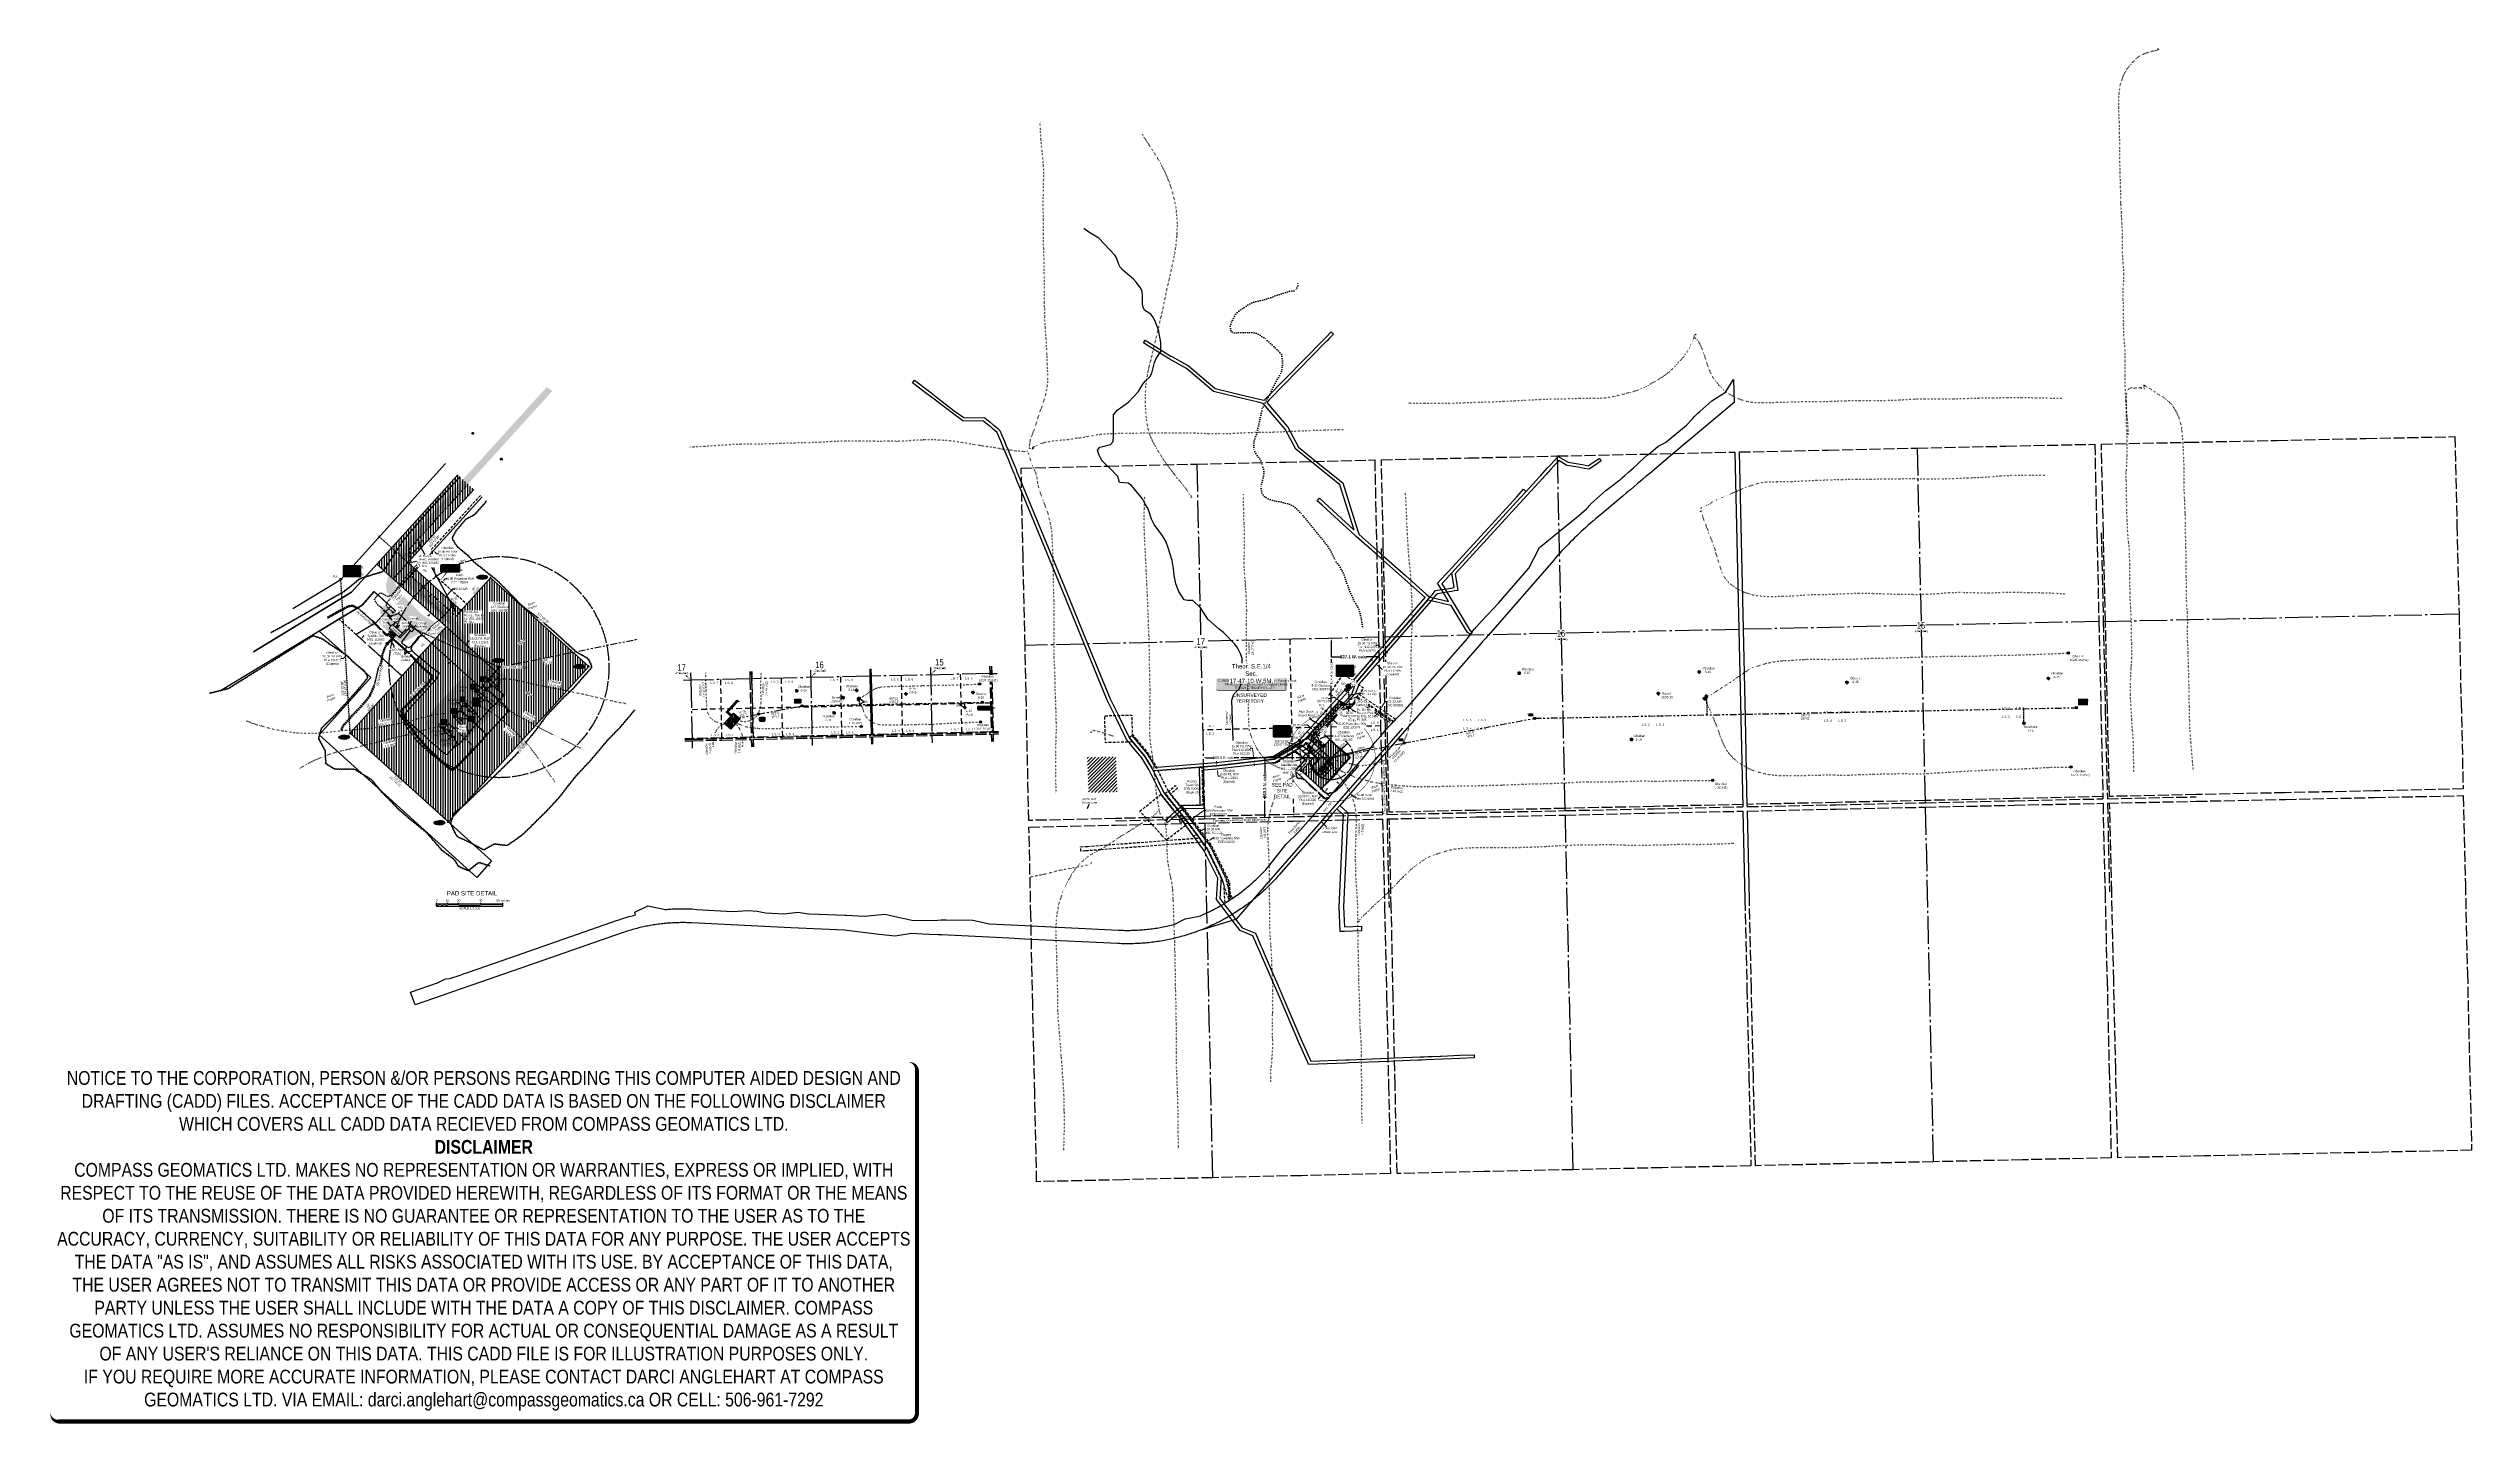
# Model space of a CAD drawing. Extents: x 600150 to 611140, y 5875920 to 5882157.
import ezdxf
from ezdxf.enums import TextEntityAlignment as Align

# ---------------------------------------------------------------- set-up
doc = ezdxf.new("R2010")
doc.units = 0
doc.header["$LTSCALE"] = 5
doc.header["$PDSIZE"] = 0.5
for name, pattern in [('0', [1, 1, 0]), ('foc-ACCESSROAD', [3.75, 2.5, -1.25]), ('foc-BUFFER', [16.75, 15, -1.75]), ('foc-COORDS', [16.75, 15, -1.75]), ('foc-DOT', [1, 0.2, -0.8]), ('foc-DRILLPATH', [14.75, 6, -1.75, 1.75, -1.75, 1.75, -1.75]), ('foc-FLOWLINE', [3.75, 2.5, -1.25]), ('foc-LSD', [8, 5, -3]), ('foc-QUARTERLINE', [33, 25, -3, 2, -3]), ('foc-TIELINE', [1.875, 1.25, -0.625]), ('foc-TRAV', [1.875, 1.25, -0.625]), ('foc-UNSURVEYED', [12.5, 10, -2.5]), ('foc-WHEELTRACKS', [2, 0.4, -1.6]), ('UG_PIPE', [1.875, 1.25, -0.625])]:
    doc.linetypes.add(name, pattern=pattern)
doc.layers.get('Defpoints').update_dxf_attribs({"color": 9})
for name, color, linetype in [('10', 1, 'Continuous'), ('35', 37, 'Continuous'), ('9', 3, 'Continuous'), ('ABADATA-DRILL', 8, 'foc-DOT'), ('ABADATA-DRILL-T', 8, 'Continuous'), ('AS-CABLE', 224, 'foc-CABLE'), ('AS-PIPE-AG', 44, 'Continuous'), ('AS-PIPE-UG', 44, 'UG_PIPE'), ('AS-PIPE-UG-T', 44, 'Continuous'), ('AS-POWER', 104, 'foc-POWER'), ('AS-POWER-EXISTING-PP', 72, 'Continuous'), ('AS-POWER-T', 104, 'Continuous'), ('AS-ROADS', 254, 'Continuous'), ('AS-SYMBOL', 7, 'Continuous'), ('AS-TELUS', 224, 'foc-TEL'), ('AUX-BUFFER', 7, 'foc-BUFFER'), ('C-AR', 13, 'foc-ACCESSROAD'), ('C-RW', 13, 'Continuous'), ('C-SYMBOL', 7, 'Continuous'), ('C-WS', 13, 'foc-ACCESSROAD'), ('C-WS-S', 13, 'Continuous'), ('CG-NOTES', 7, 'Continuous'), ('DETAIL-T', 7, 'Continuous'), ('F-AR', 190, 'foc-ACCESSROAD'), ('F-EZE', 190, 'foc-FLOWLINE'), ('F-WS', 190, 'foc-ACCESSROAD'), ('F-WS-S', 190, 'Continuous'), ('L-BD', 7, 'Continuous'), ('L-BD1', 253, 'Continuous'), ('L-DETAIL-T', 3, 'Continuous'), ('L-MON', 1, 'Continuous'), ('L-QSEC', 8, 'foc-QUARTERLINE'), ('L-ROAD-T', 7, 'Continuous'), ('L-SEC', 7, 'Continuous'), ('L-SECLBL', 7, 'Continuous'), ('L-SECTION-LSD', 7, 'foc-LSD'), ('L-TIE', 7, 'foc-TIELINE'), ('L-TIE-T', 7, 'Continuous'), ('L-TITLEDB', 4, 'Continuous'), ('L-TITLEDB-T', 4, 'Continuous'), ('L-UNS-T', 3, 'Continuous'), ('L-USEC', 7, 'foc-UNSURVEYED'), ('P-ELEVATION', 7, 'Continuous'), ('P-OFFSETS', 7, 'foc-COORDS'), ('P-PDRILLPATH', 12, 'foc-DRILLPATH'), ('P-PROPOSED', 10, 'Continuous'), ('P-PROPOSED-EXISTING-H', 59, 'Continuous'), ('P-TRAV', 4, 'foc-TRAV'), ('P-TXT', 4, 'Continuous'), ('T-BUSH', 110, '0'), ('T-BUSH-T', 110, 'Continuous'), ('T-CREEK', 160, 'Continuous'), ('T-TIE', 201, 'foc-TIELINE'), ('T-WATER-P3', 160, 'foc-WHEELTRACKS'), ('T-WATER-T', 170, 'Continuous')]:
    doc.layers.add(name, color=color, linetype=linetype)
for name, color, linetype, lineweight in [('AS-GENERAL', 48, 'Continuous', 18), ('C-AR-T', 13, 'Continuous', 9), ('C-RW-T', 13, 'Continuous', 9), ('C-WS-T', 13, 'Continuous', 9), ('F-EZE-T', 190, 'Continuous', 9), ('F-WS-T', 190, 'Continuous', 9), ('T-TEXT', 48, 'Continuous', 18), ('T-TIE-T', 201, 'Continuous', 18)]:
    doc.layers.add(name, color=color, linetype=linetype, lineweight=lineweight)
doc.layers.add('DISCLAIMER', color=7, linetype='Continuous', plot=False)
doc.styles.add('100L', font='ARIALN.TTF', dxfattribs={"height": 11})
doc.styles.add('175L', font='ARIALN.TTF', dxfattribs={"height": 20})
doc.styles.add('80', font='ARIALN.TTF', dxfattribs={"height": 10})
doc.styles.add('80CG', font='ARIALN.TTF', dxfattribs={"height": 10})
doc.styles.add('80L', font='ARIALN.TTF', dxfattribs={"height": 10})
doc.styles.add('80LS', font='ARIALNI.TTF', dxfattribs={"height": 10})
doc.styles.add('BOLD', font='ARIALNB.TTF')
doc.styles.add('foc-LtypeFont', font='ARIALN.TTF', dxfattribs={"height": 7.35})
doc.styles.add('SIMPLEX', font='ARIALN.TTF')
doc.linetypes.add('foc-CABLE', pattern='A,2,-1,["C",foc-LtypeFont,S=0.2,R=0,X=-0.625,Y=-0.75],-1.24,8', length=12.24)
doc.linetypes.add('foc-POWER', pattern='A,6,-1,["P",foc-LtypeFont,S=0.2,R=0,X=-0.625,Y=-0.75],-1.24,4', length=12.24)
doc.linetypes.add('foc-TEL', pattern='A,2,-1,["T",foc-LtypeFont,S=0.2,R=0,X=-0.425,Y=-0.75],-1.24,8', length=12.24)
doc.linetypes.add('foc-TEL-NOLINE', pattern='A,0,-2,["T",foc-LtypeFont,S=0.2,R=0,X=-0.425,Y=-0.75],-10.24', length=12.24)
doc.linetypes.add('foc-TOPO-flowdirection-NOLINE', pattern='A,0,[">",foc-LtypeFont,S=0.3,R=0,X=0,Y=-0.945],-20,[">",foc-LtypeFont,S=0.3,R=0,X=0,Y=-0.945],0', length=20)
doc.dimstyles.new('CG2011', dxfattribs={"dimscale": 5, "dimtxt": 9, "dimasz": 2, "dimexe": 0.2, "dimexo": 0.0625, "dimgap": 0.5, "dimtad": 0, "dimtih": 1, "dimtoh": 1, "dimzin": 0, "dimdsep": 46, "dimtxsty": '80CG', "dimcen": 0.1, "dimse1": 1, "dimse2": 1, "dimclrd": 256, "dimclrt": 256, "dimaunit": 1, "dimadec": 4, "dimazin": 0, "dimtfac": 0.06, "dimtofl": 0, "dimtmove": 0, "dimatfit": 1, "dimfxl": 0.2, "dimtolj": 1, "dimtzin": 0, "dimlwd": -1, "dimarcsym": 0})
doc.dimstyles.new('Compass 5 000', dxfattribs={"dimscale": 5, "dimtxt": 9, "dimasz": 2, "dimexe": 0.2, "dimexo": 0.0625, "dimgap": 0.5, "dimtad": 0, "dimtih": 1, "dimtoh": 1, "dimzin": 0, "dimdsep": 46, "dimtxsty": '80CG', "dimcen": 0.1, "dimse1": 1, "dimse2": 1, "dimclrd": 256, "dimclrt": 256, "dimaunit": 1, "dimadec": 4, "dimazin": 0, "dimtfac": 0.06, "dimtofl": 0, "dimtmove": 0, "dimatfit": 1, "dimfxl": 0.2, "dimtolj": 1, "dimtzin": 0, "dimlwd": -1, "dimarcsym": 0})

# ---------------------------------------------------------------- blocks, each defined once
blk = doc.blocks.new('L-SECLBL')
at = {"layer": '9', "color": 7}
for p, q in [((-5, -28), (-12, -28)), ((21, -28), (13, -28))]:
    blk.add_line(p, q, dxfattribs=at)
at = {"layer": '10', "color": 2, "style": 'SIMPLEX'}
blk.add_attdef('SEC', text='', height=30, dxfattribs=at).set_placement((0, 0), align=Align.MIDDLE)
at = {"layer": '10', "color": 5, "style": '80L'}
blk.add_attdef('TWP', text='', height=9.5, dxfattribs=at).set_placement((-14, -27), align=Align.MIDDLE_RIGHT)
blk.add_attdef('RGE', text='', height=9.5, dxfattribs=at).set_placement((4, -27), align=Align.MIDDLE_CENTER)
blk.add_attdef('MER', text='', height=9.5, dxfattribs=at).set_placement((23, -27), align=Align.MIDDLE_LEFT)
blk = doc.blocks.new('*U378')
h = blk.add_hatch(color=255)
edge = h.paths.add_edge_path()
edge.add_line((-152, -28), (152, -28))
edge.add_arc((152, -22), 6, 270, 360)
edge.add_line((158, -22), (158, 21))
edge.add_arc((152, 21), 6, 0, 90)
edge.add_line((152, 27), (-152, 27))
edge.add_arc((-152, 21), 6, 90, 180)
edge.add_line((-158, 21), (-158, -22))
edge.add_arc((-152, -22), 6, 180, 270)
at = {"color": 44, "flags": 128}
blk.add_lwpolyline([(-152, -28, 3, 3, 0), (152, -28, 3, 3, 0.414214), (158, -22, 3, 3, 0), (158, 21, 3, 0, 0.414214), (152, 27, 0, 0, 0), (-152, 27, 0, 0, 0.414214), (-158, 21, 0, 0, 0), (-158, -22, 0, 3, 0.414214)], format="xyseb", close=True, dxfattribs=at)
at = {"color": 44, "style": '80'}
blk.add_attdef('ENTER_TEXT_001', (-36, -5), '', height=10, dxfattribs=at)
blk = doc.blocks.new('*D379')
at = {"layer": 'C-RW-T', "transparency": 16777216}
for p, q in [((605611, 5878984), (605601, 5878984)), ((605615, 5878947), (605611, 5878984)), ((605619, 5878913), (605620, 5878903))]:
    blk.add_line(p, q, dxfattribs=at)
for points in [[(605616, 5878948), (605613, 5878947), (605616, 5878937)], [(605620, 5878913), (605617, 5878912), (605618, 5878923)]]:
    blk.add_solid(points, dxfattribs=at)
at = {"layer": 'Defpoints', "color": 0, "transparency": 16777216}
for p in [(605547, 5878930), (605548, 5878915), (605616, 5878937)]:
    blk.add_point(p, dxfattribs=at)
at = {"layer": 'C-RW-T', "transparency": 16777216, "insert": (605561, 5878984), "char_height": 10, "attachment_point": 5, "style": '80CG'}
blk.add_mtext('\\A1;Obsidian\\P15.00 P/L R/W\\PPlan 912 1509\\PPLA 910136', dxfattribs=at)
blk = doc.blocks.new('*D380')
at = {"layer": 'C-RW-T', "transparency": 16777216}
for p, q in [((606181, 5879451), (606171, 5879451)), ((606189, 5879445), (606181, 5879451)), ((606215, 5879422), (606223, 5879415))]:
    blk.add_line(p, q, dxfattribs=at)
for points in [[(606190, 5879446), (606188, 5879443), (606196, 5879438)], [(606216, 5879423), (606214, 5879420), (606208, 5879428)]]:
    blk.add_solid(points, dxfattribs=at)
at = {"layer": 'Defpoints', "color": 0, "transparency": 16777216}
for p in [(606196, 5879438), (606136, 5879369), (606148, 5879359)]:
    blk.add_point(p, dxfattribs=at)
at = {"layer": 'C-RW-T', "transparency": 16777216, "insert": (606132, 5879451), "char_height": 10, "attachment_point": 5, "style": '80CG'}
blk.add_mtext('\\A1;Obsidian\\P15.00 P/L R/W\\PPlan 912 0075\\PPLA 900078', dxfattribs=at)
blk = doc.blocks.new('*D381')
at = {"layer": 'C-RW-T', "transparency": 16777216}
for p, q in [((605911, 5878756), (605901, 5878756)), ((605918, 5878763), (605911, 5878756)), ((605945, 5878793), (605951, 5878800))]:
    blk.add_line(p, q, dxfattribs=at)
for points in [[(605917, 5878764), (605919, 5878762), (605925, 5878770)], [(605943, 5878794), (605946, 5878792), (605938, 5878785)]]:
    blk.add_solid(points, dxfattribs=at)
at = {"layer": 'C-RW-T', "transparency": 16777216, "insert": (605862, 5878756), "char_height": 10, "attachment_point": 5, "style": '80CG', "bg_fill": 3, "box_fill_scale": 1.1, "bg_fill_color": 256, "bg_fill_true_color": 13158600, "bg_fill_transparency": 0}
blk.add_mtext('\\A1;Obsidian\\P20.00 P/L R/W\\PPLA 131625\\P{\\A0;(Expired)}', dxfattribs=at)
at = {"layer": 'Defpoints', "color": 0, "transparency": 16777216}
for p in [(605881, 5878810), (605894, 5878825), (605925, 5878770)]:
    blk.add_point(p, dxfattribs=at)
blk = doc.blocks.new('*D382')
at = {"layer": 'Defpoints', "color": 0, "transparency": 16777216}
for p in [(605406, 5878559), (605410, 5878562), (605410, 5878561)]:
    blk.add_point(p, dxfattribs=at)
at = {"layer": 'F-EZE-T', "transparency": 16777216}
for p, q in [((605398, 5878552), (605390, 5878546)), ((605418, 5878567), (605429, 5878575)), ((605429, 5878575), (605439, 5878575))]:
    blk.add_line(p, q, dxfattribs=at)
for points in [[(605397, 5878554), (605399, 5878551), (605406, 5878558)], [(605417, 5878568), (605419, 5878566), (605410, 5878561)]]:
    blk.add_solid(points, dxfattribs=at)
at = {"layer": 'F-EZE-T', "transparency": 16777216, "insert": (605492, 5878575), "char_height": 10, "attachment_point": 5, "style": '80CG'}
blk.add_mtext('\\A1;Rogers\\P5.00 Powerline R/W\\PEZE 020056', dxfattribs=at)
blk = doc.blocks.new('*D383')
at = {"layer": 'C-RW-T', "transparency": 16777216}
for p, q in [((605381, 5878610), (605389, 5878616)), ((605389, 5878616), (605399, 5878616)), ((605349, 5878587), (605340, 5878581))]:
    blk.add_line(p, q, dxfattribs=at)
for points in [[(605380, 5878611), (605382, 5878609), (605373, 5878604)], [(605348, 5878588), (605350, 5878585), (605357, 5878592)]]:
    blk.add_solid(points, dxfattribs=at)
at = {"layer": 'Defpoints', "color": 0, "transparency": 16777216}
for p in [(605364, 5878583), (605373, 5878604), (605380, 5878594)]:
    blk.add_point(p, dxfattribs=at)
at = {"layer": 'C-RW-T', "transparency": 16777216, "insert": (605433, 5878616), "char_height": 10, "attachment_point": 5, "style": '80CG'}
blk.add_mtext('\\A1;Obsidian\\P20.00 A/R\\PMSL 811112', dxfattribs=at)
blk = doc.blocks.new('*D384')
at = {"layer": 'Defpoints', "color": 0, "transparency": 16777216}
for p in [(606029, 5878842), (606054, 5878778), (606075, 5878802)]:
    blk.add_point(p, dxfattribs=at)
at = {"layer": 'L-TITLEDB-T', "transparency": 16777216}
for p, q in [((606000, 5878825), (605993, 5878831)), ((606062, 5878772), (606071, 5878763)), ((606071, 5878763), (606081, 5878763))]:
    blk.add_line(p, q, dxfattribs=at)
for points in [[(606002, 5878826), (605999, 5878824), (606008, 5878818)], [(606063, 5878773), (606060, 5878770), (606054, 5878778)]]:
    blk.add_solid(points, dxfattribs=at)
at = {"layer": 'L-TITLEDB-T', "transparency": 16777216, "insert": (606119, 5878763), "char_height": 10, "attachment_point": 5, "style": '80CG'}
blk.add_mtext('\\A1;60.96 Road\\PPlan 882 0651', dxfattribs=at)
blk = doc.blocks.new('GAS')
h = blk.add_hatch(color=255)
h.dxf.hatch_style = 1
edge = h.paths.add_edge_path()
edge.add_arc((0, 0), 0.9, 0, 360)
for p, q in [((-0.8, 0), (-1.6, 0)), ((-0.6, 0.6), (-1.1, 1.1)), ((0, 0.8), (0, 1.6)), ((0.6, 0.6), (1.1, 1.1)), ((1.6, 0), (0.8, 0)), ((-0.6, -0.6), (-1.1, -1.1)), ((0, -0.8), (0, -1.6)), ((1.1, -1.1), (0.6, -0.6))]:
    blk.add_line(p, q)
blk.add_circle((0, 0), 0.8)
blk = doc.blocks.new('*D385')
at = {"layer": 'C-AR-T', "transparency": 16777216}
for p, q in [((606197, 5879171), (606213, 5879195)), ((606213, 5879195), (606223, 5879195)), ((606174, 5879138), (606169, 5879129))]:
    blk.add_line(p, q, dxfattribs=at)
for points in [[(606195, 5879172), (606198, 5879170), (606191, 5879162)], [(606173, 5879139), (606176, 5879137), (606180, 5879146)]]:
    blk.add_solid(points, dxfattribs=at)
at = {"layer": 'Defpoints', "color": 0, "transparency": 16777216}
for p in [(606175, 5879173), (606191, 5879162), (606164, 5879157)]:
    blk.add_point(p, dxfattribs=at)
at = {"layer": 'C-AR-T', "transparency": 16777216, "insert": (606257, 5879195), "char_height": 10, "attachment_point": 5, "style": '80CG'}
blk.add_mtext('\\A1;Obsidian\\P20.00 A/R\\PLOC 890381', dxfattribs=at)
blk = doc.blocks.new('*D386')
at = {"layer": 'F-EZE-T', "transparency": 16777216}
for p, q in [((605952, 5879134), (605945, 5879141)), ((605978, 5879111), (605997, 5879094)), ((605997, 5879094), (606007, 5879094))]:
    blk.add_line(p, q, dxfattribs=at)
for points in [[(605953, 5879135), (605951, 5879133), (605960, 5879127)], [(605979, 5879112), (605977, 5879109), (605971, 5879117)]]:
    blk.add_solid(points, dxfattribs=at)
at = {"layer": 'F-EZE-T', "transparency": 16777216, "insert": (606062, 5879094), "char_height": 10, "attachment_point": 5, "style": '80CG', "bg_fill": 3, "box_fill_scale": 1.1, "bg_fill_color": 256, "bg_fill_true_color": 13158600, "bg_fill_transparency": 0}
blk.add_mtext('\\A1;Fortis\\P15.00 Powerline R/W\\PEZE 120074', dxfattribs=at)
at = {"layer": 'Defpoints', "color": 0, "transparency": 16777216}
for p in [(605960, 5879127), (605986, 5879157), (605997, 5879147)]:
    blk.add_point(p, dxfattribs=at)
blk = doc.blocks.new('BH-Existing')
at = {"layer": 'ABADATA-DRILL-T'}
h = blk.add_hatch(color=256, dxfattribs=at)
h.dxf.hatch_style = 1
edge = h.paths.add_edge_path()
edge.add_arc((0, 0), 0.5, 0, 360)
blk.add_circle((0, 0), 0.5, dxfattribs=at)
blk = doc.blocks.new('POWERPOLE')
h = blk.add_hatch(color=255)
edge = h.paths.add_edge_path()
edge.add_arc((0, 0), 0.96, 0, 360)
at = {"linetype": 'Continuous'}
for p, q in [((0.7, -0.7), (-0.7, 0.7)), ((-0.7, -0.7), (0.7, 0.7))]:
    blk.add_line(p, q, dxfattribs=at)
blk.add_circle((0, 0), 0.96, dxfattribs=at)
blk = doc.blocks.new('*U398')
at = {"color": 72}
blk.add_line((-1, -0.5), (1, 0.5), dxfattribs=at)
at = {"layer": 'AS-SYMBOL', "color": 72, "flags": 128}
blk.add_lwpolyline([(-0.4, 0.8), (0, 0)], dxfattribs=at)
blk = doc.blocks.new('*U397')
at = {"color": 72}
blk.add_line((-0.8, 0.7), (0.8, -0.7), dxfattribs=at)
at = {"layer": 'AS-SYMBOL', "color": 72, "flags": 128}
blk.add_lwpolyline([(1.3, 1.4), (0, 0)], dxfattribs=at)
blk = doc.blocks.new('*U396')
at = {"color": 72}
blk.add_line((1, 0.4), (-1, -0.4), dxfattribs=at)
at = {"layer": 'AS-SYMBOL', "color": 72, "flags": 128}
blk.add_lwpolyline([(0.2, -0.5), (0, 0)], dxfattribs=at)
blk = doc.blocks.new('RISER')
h = blk.add_hatch(color=255)
h.dxf.hatch_style = 1
edge = h.paths.add_edge_path()
edge.add_arc((0, 0), 0.7, 0, 360)
blk.add_hatch(color=48).paths.add_polyline_path([(0.6, -0.2), (-0.6, -0.2, 0.774597)])
at = {"color": 48}
blk.add_line((-0.6, -0.2), (0.6, -0.2), dxfattribs=at)
blk.add_circle((0, 0), 0.6, dxfattribs=at)
blk = doc.blocks.new('PIG')
h = blk.add_hatch(color=255)
h.dxf.hatch_style = 1
edge = h.paths.add_edge_path()
edge.add_arc((0, 0), 0.85, 0, 360)
at = {"layer": 'AS-SYMBOL'}
h = blk.add_hatch(color=48, dxfattribs=at)
h.dxf.hatch_style = 1
h.paths.add_polyline_path([(-0.1, 0, 1), (-0.6, 0, 1)])
h = blk.add_hatch(color=48, dxfattribs=at)
h.dxf.hatch_style = 1
h.paths.add_polyline_path([(0.1, 0, 1), (0.6, 0, 1)])
at = {"layer": 'AS-SYMBOL', "color": 48}
for centre, radius in [((0, 0), 0.75), ((-0.3, 0), 0.225), ((0.3, 0), 0.225)]:
    blk.add_circle(centre, radius, dxfattribs=at)
blk = doc.blocks.new('fdia')
at = {"color": 255, "const_width": 1}
blk.add_lwpolyline([(-0.5, 0, 1), (0.5, 0, 1)], format="xyb", close=True, dxfattribs=at)
blk = doc.blocks.new('Fdiaa')
blk.add_blockref('fdia', (0, 0))
blk = doc.blocks.new('fdib')
at = {"color": 1, "const_width": 1.6}
blk.add_lwpolyline([(-0.4, 0, 1), (0.4, 0, 1)], format="xyb", close=True, dxfattribs=at)
at = {"color": 1}
blk.add_circle((0, 0), 0.8, dxfattribs=at)
blk = doc.blocks.new('Fdibb')
blk.add_blockref('fdib', (0, 0))
blk = doc.blocks.new('fdicc')
for name in ['Fdibb', 'Fdiaa']:
    blk.add_blockref(name, (0, 0))
blk = doc.blocks.new('FDI')
blk.add_blockref('fdicc', (0, 0))
blk = doc.blocks.new('STRIA')
blk.add_hatch(color=255).paths.add_polyline_path([(0, 1.5), (-1.5, -0.9), (1.4, -0.9)])
blk = doc.blocks.new('STRIAA')
blk.add_blockref('STRIA', (0, 0))
blk = doc.blocks.new('STRIB')
at = {"color": 1}
blk.add_solid([(-1.1, -0.7), (0, 1.1), (1, -0.7)], dxfattribs=at)
blk = doc.blocks.new('STRIBB')
blk.add_blockref('STRIB', (0, 0))
blk = doc.blocks.new('STRICC')
for name in ['STRIAA', 'STRIBB']:
    blk.add_blockref(name, (0, 0))
blk = doc.blocks.new('fdspike')
blk.add_blockref('STRICC', (0, 0))
blk = doc.blocks.new('TRIA')
blk.add_hatch(color=255).paths.add_polyline_path([(0, 1.5), (-1.5, -0.9), (1.4, -0.9)])
blk = doc.blocks.new('TRIAA')
blk.add_blockref('TRIA', (0, 0))
blk = doc.blocks.new('TRIB')
at = {"color": 1}
blk.add_lwpolyline([(-1.1, -0.7), (0, 1.1), (1, -0.7)], close=True, dxfattribs=at)
blk = doc.blocks.new('TRIBB')
blk.add_blockref('TRIB', (0, 0))
blk = doc.blocks.new('TRICC')
for name in ['TRIAA', 'TRIBB']:
    blk.add_blockref(name, (0, 0))
blk = doc.blocks.new('plspike')
blk.add_blockref('TRICC', (0, 0))
blk = doc.blocks.new('*D390')
at = {"layer": 'Defpoints', "color": 0, "transparency": 16777216}
for p in [(605330, 5878657), (605334, 5878627), (605346, 5878636)]:
    blk.add_point(p, dxfattribs=at)
at = {"layer": 'F-EZE-T', "transparency": 16777216}
for p, q in [((605310, 5878642), (605302, 5878636)), ((605338, 5878663), (605390, 5878701)), ((605390, 5878701), (605400, 5878701))]:
    blk.add_line(p, q, dxfattribs=at)
for points in [[(605309, 5878643), (605311, 5878640), (605318, 5878648)], [(605337, 5878664), (605339, 5878661), (605330, 5878657)]]:
    blk.add_solid(points, dxfattribs=at)
at = {"layer": 'F-EZE-T', "transparency": 16777216, "insert": (605456, 5878701), "char_height": 10, "attachment_point": 5, "style": '80CG'}
blk.add_mtext('\\A1;Fortis\\P15.00 Powerline R/W\\PEZE 020200', dxfattribs=at)
blk = doc.blocks.new('WC')
at = {"layer": 'L-MON'}
h = blk.add_hatch(color=255, dxfattribs=at)
h.dxf.hatch_style = 1
edge = h.paths.add_edge_path()
edge.add_arc((0, 0), 0.9, 0, 360)
at = {"layer": 'L-MON', "color": 240, "flags": 128}
for points in [[(-0.6, 0.5), (-1.2, 1.1)], [(0.5, 0.6), (1.1, 1.2)], [(-1.2, -1.2), (-0.6, -0.6)], [(1.2, -1.2), (0.6, -0.6)]]:
    blk.add_lwpolyline(points, dxfattribs=at)
at = {"layer": 'L-MON', "color": 240}
for radius in [0.8, 0.373]:
    blk.add_circle((0, 0), radius, dxfattribs=at)
blk = doc.blocks.new('*D391')
at = {"layer": 'Defpoints', "color": 0, "transparency": 16777216}
for p in [(605946, 5879131), (605961, 5879118)]:
    blk.add_point(p, dxfattribs=at)
at = {"layer": 'P-TXT', "transparency": 16777216}
for p, q in [((605862, 5879088), (605852, 5879088)), ((605879, 5879073), (605862, 5879088)), ((605909, 5879046), (605916, 5879039))]:
    blk.add_line(p, q, dxfattribs=at)
for points in [[(605880, 5879074), (605878, 5879071), (605887, 5879066)], [(605910, 5879047), (605908, 5879045), (605901, 5879053)]]:
    blk.add_solid(points, dxfattribs=at)
at = {"layer": 'P-TXT', "transparency": 16777216, "insert": (605824, 5879088), "char_height": 10, "attachment_point": 5, "style": '80CG', "bg_fill": 3, "box_fill_scale": 1.1, "bg_fill_color": 256, "bg_fill_true_color": 13158600, "bg_fill_transparency": 0}
blk.add_mtext('\\A1;20.00 A/R', dxfattribs=at)
at = {"layer": 'Defpoints', "color": 0, "transparency": 16777216}
blk.add_point((605901, 5879053), dxfattribs=at)
blk = doc.blocks.new('*D394')
at = {"layer": 'Defpoints', "color": 0, "transparency": 16777216}
for p in [(605388, 5878940), (605388, 5878940), (605968, 5878940)]:
    blk.add_point(p, dxfattribs=at)
at = {"layer": 'P-OFFSETS', "transparency": 16777216}
for p, q in [((605398, 5878940), (605436, 5878940)), ((605968, 5878940), (605528, 5878940))]:
    blk.add_line(p, q, dxfattribs=at)
blk.add_solid([(605398, 5878942), (605398, 5878938), (605388, 5878940)], dxfattribs=at)
at = {"layer": 'P-OFFSETS', "transparency": 16777216, "insert": (605482, 5878940), "char_height": 10, "attachment_point": 5, "style": '80CG'}
blk.add_mtext('\\A1;{\\H1.2x;580.5 E. calc.}', dxfattribs=at)
blk = doc.blocks.new('_None')
blk = doc.blocks.new('*D395')
at = {"layer": 'Defpoints', "color": 0, "transparency": 16777216}
for p in [(605968, 5879481), (605968, 5879481), (605968, 5878940)]:
    blk.add_point(p, dxfattribs=at)
at = {"layer": 'P-OFFSETS', "transparency": 16777216}
for p, q in [((605968, 5879471), (605968, 5879370)), ((605968, 5878940), (605968, 5879278))]:
    blk.add_line(p, q, dxfattribs=at)
blk.add_solid([(605966, 5879471), (605970, 5879471), (605968, 5879481)], dxfattribs=at)
at = {"layer": 'P-OFFSETS', "transparency": 16777216, "insert": (605968, 5879324), "char_height": 10, "attachment_point": 5, "rotation": 90, "style": '80CG'}
blk.add_mtext('\\A1;{\\H1.2x;514.4 S. calc.}', dxfattribs=at)
blk = doc.blocks.new('RP')
at = {"layer": '35', "color": 3}
blk.add_circle((0, 0), 10, dxfattribs=at)
at = {"layer": '35', "color": 3, "style": '80'}
blk.add_attdef('RP_001', (-32, 6), '', height=10, dxfattribs=at)
blk = doc.blocks.new('*U399')
h = blk.add_hatch(color=254)
edge = h.paths.add_edge_path()
edge.add_line((-36, -28), (36, -28))
edge.add_arc((36, -22), 6, 270, 360)
edge.add_line((42, -22), (42, 21))
edge.add_arc((36, 21), 6, 0, 90)
edge.add_line((36, 27), (-36, 27))
edge.add_arc((-36, 21), 6, 90, 180)
edge.add_line((-42, 21), (-42, -22))
edge.add_arc((-36, -22), 6, 180, 270)
at = {"color": 1, "flags": 128}
blk.add_lwpolyline([(-36, -28, 3, 3, 0), (36, -28, 3, 3, 0.414214), (42, -22, 3, 3, 0), (42, 21, 3, 0, 0.414214), (36, 27, 0, 0, 0), (-36, 27, 0, 0, 0.414214), (-42, 21, 0, 0, 0), (-42, -22, 0, 3, 0.414214)], format="xyseb", close=True, dxfattribs=at)
blk.add_lwpolyline([(-31, -6, 0, 10, 0), (0, 0, 5, 5, 0)], format="xyseb", dxfattribs=at)
at = {"color": 1, "style": '80'}
blk.add_attdef('ENTER_TEXT_001', (-36, -5), '', height=10, dxfattribs=at)
blk = doc.blocks.new('*U400')
h = blk.add_hatch(color=254)
edge = h.paths.add_edge_path()
edge.add_line((-36, -28), (36, -28))
edge.add_arc((36, -22), 6, 270, 360)
edge.add_line((42, -22), (42, 21))
edge.add_arc((36, 21), 6, 0, 90)
edge.add_line((36, 27), (-36, 27))
edge.add_arc((-36, 21), 6, 90, 180)
edge.add_line((-42, 21), (-42, -22))
edge.add_arc((-36, -22), 6, 180, 270)
at = {"color": 1, "flags": 128}
blk.add_lwpolyline([(-36, -28, 3, 3, 0), (36, -28, 3, 3, 0.414214), (42, -22, 3, 3, 0), (42, 21, 3, 0, 0.414214), (36, 27, 0, 0, 0), (-36, 27, 0, 0, 0.414214), (-42, 21, 0, 0, 0), (-42, -22, 0, 3, 0.414214)], format="xyseb", close=True, dxfattribs=at)
blk.add_lwpolyline([(-31, -6, 0, 10, 0), (0, 0, 5, 5, 0)], format="xyseb", dxfattribs=at)
at = {"color": 1, "style": '80'}
blk.add_attdef('ENTER_TEXT_001', (-36, -5), '', height=10, dxfattribs=at)
blk = doc.blocks.new('*D401')
at = {"layer": 'C-RW-T', "transparency": 16777216}
for p, q in [((606153, 5879381), (606146, 5879387)), ((606180, 5879358), (606198, 5879342)), ((606198, 5879342), (606208, 5879342))]:
    blk.add_line(p, q, dxfattribs=at)
for points in [[(606154, 5879382), (606152, 5879380), (606161, 5879374)], [(606181, 5879359), (606179, 5879357), (606172, 5879365)]]:
    blk.add_solid(points, dxfattribs=at)
at = {"layer": 'Defpoints', "color": 0, "transparency": 16777216}
for p in [(606140, 5879350), (606151, 5879340)]:
    blk.add_point(p, dxfattribs=at)
at = {"layer": 'C-RW-T', "transparency": 16777216, "insert": (606247, 5879342), "char_height": 10, "attachment_point": 5, "style": '80CG', "bg_fill": 3, "box_fill_scale": 1.1, "bg_fill_color": 256, "bg_fill_true_color": 13158600, "bg_fill_transparency": 0}
blk.add_mtext('\\A1;Obsidian\\P15.00 P/L R/W\\PPLA 112095\\P(Expired)', dxfattribs=at)
at = {"layer": 'Defpoints', "color": 0, "transparency": 16777216}
blk.add_point((606172, 5879365), dxfattribs=at)
blk = doc.blocks.new('*U418')
at = {"color": 72}
blk.add_line((-1, -0.5), (1, 0.5), dxfattribs=at)
at = {"layer": 'AS-SYMBOL', "color": 72, "flags": 128}
blk.add_lwpolyline([(-2, 4.2), (0, 0)], dxfattribs=at)
blk = doc.blocks.new('*U420')
at = {"color": 72}
blk.add_line((-0.8, 0.7), (0.8, -0.7), dxfattribs=at)
at = {"layer": 'AS-SYMBOL', "color": 72, "flags": 128}
blk.add_lwpolyline([(6.3, 7), (0, 0)], dxfattribs=at)
blk = doc.blocks.new('*U419')
at = {"color": 72}
blk.add_line((1, 0.4), (-1, -0.4), dxfattribs=at)
at = {"layer": 'AS-SYMBOL', "color": 72, "flags": 128}
blk.add_lwpolyline([(1, -2.5), (0, 0)], dxfattribs=at)
blk = doc.blocks.new('*D402')
at = {"layer": 'Defpoints', "color": 0, "transparency": 16777216}
for p in [(601893, 5879723), (601826, 5879649), (601885, 5879597)]:
    blk.add_point(p, dxfattribs=at)
at = {"layer": 'P-TXT', "transparency": 16777216}
for p, q in [((601958, 5879678), (601984, 5879706)), ((601984, 5879706), (601994, 5879706)), ((601878, 5879589), (601871, 5879582))]:
    blk.add_line(p, q, dxfattribs=at)
for points in [[(601957, 5879680), (601959, 5879677), (601952, 5879671)], [(601877, 5879591), (601879, 5879588), (601885, 5879597)]]:
    blk.add_solid(points, dxfattribs=at)
at = {"layer": 'P-TXT', "transparency": 16777216, "insert": (602021, 5879706), "char_height": 10, "attachment_point": 5, "style": '80CG'}
blk.add_mtext('\\A1;20.00 A/R', dxfattribs=at)
blk = doc.blocks.new('*D403')
at = {"layer": 'C-RW-T', "transparency": 16777216}
for p, q in [((602049, 5879461), (602058, 5879471)), ((602058, 5879471), (602068, 5879471)), ((601969, 5879372), (601962, 5879365))]:
    blk.add_line(p, q, dxfattribs=at)
for points in [[(602048, 5879463), (602051, 5879460), (602043, 5879454)], [(601968, 5879373), (601970, 5879371), (601976, 5879380)]]:
    blk.add_solid(points, dxfattribs=at)
at = {"layer": 'Defpoints', "color": 0, "transparency": 16777216}
for p in [(601725, 5879741), (601658, 5879667), (601976, 5879380)]:
    blk.add_point(p, dxfattribs=at)
at = {"layer": 'C-RW-T', "transparency": 16777216, "insert": (602107, 5879471), "char_height": 10, "attachment_point": 5, "style": '80CG', "bg_fill": 3, "box_fill_scale": 1.1, "bg_fill_color": 256, "bg_fill_true_color": 13158600, "bg_fill_transparency": 0}
blk.add_mtext('\\A1;Obsidian\\P15.00 P/L R/W\\P PLA 112101\\P{\\A0;(Expired)}', dxfattribs=at)
blk = doc.blocks.new('*D404')
at = {"layer": 'C-RW-T', "transparency": 16777216}
for p, q in [((601852, 5879919), (601844, 5879925)), ((601904, 5879872), (601911, 5879865)), ((601911, 5879865), (601921, 5879865))]:
    blk.add_line(p, q, dxfattribs=at)
for points in [[(601853, 5879920), (601851, 5879917), (601859, 5879912)], [(601905, 5879873), (601902, 5879870), (601896, 5879878)]]:
    blk.add_solid(points, dxfattribs=at)
at = {"layer": 'Defpoints', "color": 0, "transparency": 16777216}
for p in [(601857, 5879910), (601894, 5879877), (601896, 5879878)]:
    blk.add_point(p, dxfattribs=at)
at = {"layer": 'C-RW-T', "transparency": 16777216, "insert": (601960, 5879865), "char_height": 10, "attachment_point": 5, "style": '80CG'}
blk.add_mtext('\\A1;Obsidian\\P10.00 P/L R/W\\PPLA 112095\\P(Expired)', dxfattribs=at)
blk = doc.blocks.new('*D405')
at = {"layer": 'Defpoints', "color": 0, "transparency": 16777216}
for p in [(601937, 5879738), (601951, 5879725), (601901, 5879669)]:
    blk.add_point(p, dxfattribs=at)
at = {"layer": 'F-EZE-T', "transparency": 16777216}
for p, q in [((601943, 5879745), (601950, 5879752)), ((601950, 5879752), (601960, 5879752)), ((601880, 5879674), (601873, 5879667))]:
    blk.add_line(p, q, dxfattribs=at)
for points in [[(601942, 5879746), (601945, 5879744), (601937, 5879738)], [(601879, 5879676), (601881, 5879673), (601886, 5879682)]]:
    blk.add_solid(points, dxfattribs=at)
at = {"layer": 'F-EZE-T', "transparency": 16777216, "insert": (602016, 5879752), "char_height": 10, "attachment_point": 5, "style": '80CG'}
blk.add_mtext('\\A1;Fortis\\P15.00 Powerline R/W\\PEZE 120074', dxfattribs=at)
blk = doc.blocks.new('*D406')
at = {"layer": 'C-RW-T', "transparency": 16777216}
for p, q in [((601574, 5879486), (601581, 5879494)), ((601487, 5879390), (601477, 5879390)), ((601494, 5879397), (601487, 5879390))]:
    blk.add_line(p, q, dxfattribs=at)
for points in [[(601493, 5879398), (601495, 5879396), (601501, 5879405)], [(601573, 5879487), (601576, 5879485), (601568, 5879479)]]:
    blk.add_solid(points, dxfattribs=at)
at = {"layer": 'Defpoints', "color": 0, "transparency": 16777216}
for p in [(601501, 5879405), (601619, 5879433), (601552, 5879358)]:
    blk.add_point(p, dxfattribs=at)
at = {"layer": 'C-RW-T', "transparency": 16777216, "insert": (601438, 5879390), "char_height": 10, "attachment_point": 5, "style": '80CG'}
blk.add_mtext('\\A1;Obsidian\\P20.00 P/L R/W\\PPLA 131625\\P(Expired)', dxfattribs=at)
blk = doc.blocks.new('we')
at = {"layer": 'P-ELEVATION'}
h = blk.add_hatch(color=111, dxfattribs=at)
h.dxf.hatch_style = 1
edge = h.paths.add_edge_path()
edge.add_ellipse((0, 0), major_axis=(-24.4, 0), ratio=0.410256, start_angle=0, end_angle=360)
at = {"layer": 'P-ELEVATION', "color": 7, "flags": 128}
blk.add_lwpolyline([(0, 0, 12.5, 0, 0), (-12, -6, 0, 0, 0)], format="xyseb", dxfattribs=at)
at = {"layer": 'P-ELEVATION', "color": 7}
blk.add_ellipse((0, 0), major_axis=(-24.4, 0), ratio=0.410256, dxfattribs=at)
at = {"layer": 'P-ELEVATION', "style": '80'}
blk.add_attdef('ELEVATION', text='', height=10, dxfattribs=at).set_placement((0, 0), align=Align.MIDDLE_CENTER)
blk = doc.blocks.new('plbh')
at = {"layer": 'L-MON'}
h = blk.add_hatch(color=255, dxfattribs=at)
h.dxf.hatch_style = 1
edge = h.paths.add_edge_path()
edge.add_arc((0, 0), 1.16, 0, 360)
h = blk.add_hatch(color=256, dxfattribs=at)
h.dxf.hatch_style = 1
h.paths.add_polyline_path([(-0.96, 0, 1), (0.96, 0, 1)])
h.paths.add_polyline_path([(0.91, 0, -1), (-0.91, 0, -1)], flags=16)
h.paths.add_polyline_path([(0.45, 0, -1), (-0.45, 0, -1)], flags=0)
h = blk.add_hatch(color=256, dxfattribs=at)
h.dxf.hatch_style = 1
h.paths.add_polyline_path([(-0.45, 0, 1), (0.45, 0, 1)])
h.paths.add_polyline_path([(0.4, 0, -1), (-0.4, 0, -1)], flags=16)
at = {"layer": 'L-MON', "color": 240}
for radius in [0.96, 0.91, 0.45, 0.4]:
    blk.add_circle((0, 0), radius, dxfattribs=at)
blk = doc.blocks.new('ICP_text')
at = {"color": 14, "insert": (-11, 0), "char_height": 10, "attachment_point": 5, "style": '80L', "bg_fill": 1, "box_fill_scale": 1.15, "bg_fill_color": 255, "bg_fill_transparency": 0}
blk.add_mtext_dynamic_manual_height_columns('ICP', width=19.07, gutter_width=47.5, heights=[0], dxfattribs=at)
blk = doc.blocks.new('BH_text')
at = {"color": 14, "insert": (-23, 13), "char_height": 10, "attachment_point": 1, "style": '80L', "bg_fill": 1, "box_fill_scale": 1.15, "bg_fill_color": 255, "bg_fill_transparency": 0}
blk.add_mtext_dynamic_manual_height_columns('\\pi3.57052;Bottom\\P\\pi9.83928;Hole', width=41.85, gutter_width=47.5, heights=[0], dxfattribs=at)
blk = doc.blocks.new('*U430')
h = blk.add_hatch(color=255)
edge = h.paths.add_edge_path()
edge.add_line((-29, -12), (29, -12))
edge.add_arc((29, -5), 6, 270, 360)
edge.add_line((35, -6), (35, 4))
edge.add_arc((29, 4), 6, 0, 90)
edge.add_line((29, 10), (-29, 10))
edge.add_arc((-29, 4), 6, 90, 180)
edge.add_line((-35, 4), (-35, -6))
edge.add_arc((-29, -5), 6, 180, 270)
at = {"color": 14, "flags": 128}
blk.add_lwpolyline([(-29, -12, 3, 3, 0), (29, -12, 3, 3, 0.414214), (35, -6, 3, 3, 0), (35, 4, 3, 0, 0.414214), (29, 10, 0, 0, 0), (-29, 10, 0, 0, 0.414214), (-35, 4, 0, 0, 0), (-35, -6, 0, 3, 0.414214)], format="xyseb", close=True, dxfattribs=at)
at = {"color": 14, "style": '80'}
blk.add_attdef('ENTER_TEXT_001', (-27, -5), '', height=10, dxfattribs=at)
blk = doc.blocks.new('*U431')
h = blk.add_hatch(color=255)
edge = h.paths.add_edge_path()
edge.add_line((-12, -12), (11, -12))
edge.add_arc((11, -5), 6, 270, 360)
edge.add_line((17, -6), (17, 4))
edge.add_arc((11, 4), 6, 0, 90)
edge.add_line((11, 10), (-12, 10))
edge.add_arc((-12, 4), 6, 90, 180)
edge.add_line((-17, 4), (-17, -6))
edge.add_arc((-12, -5), 6, 180, 270)
at = {"color": 14, "flags": 128}
blk.add_lwpolyline([(-12, -12, 3, 3, 0), (11, -12, 3, 3, 0.414214), (17, -6, 3, 3, 0), (17, 4, 3, 0, 0.414214), (11, 10, 0, 0, 0), (-12, 10, 0, 0, 0.414214), (-17, 4, 0, 0, 0), (-17, -6, 0, 3, 0.414214)], format="xyseb", close=True, dxfattribs=at)
at = {"color": 14, "style": '80'}
blk.add_attdef('ENTER_TEXT_001', (-27, -5), '', height=10, dxfattribs=at)
blk = doc.blocks.new('*U432')
h = blk.add_hatch(color=255)
edge = h.paths.add_edge_path()
edge.add_line((-9, -12), (9, -12))
edge.add_arc((9, -5), 6, 270, 360)
edge.add_line((15, -6), (15, 4))
edge.add_arc((9, 4), 6, 0, 90)
edge.add_line((9, 10), (-9, 10))
edge.add_arc((-9, 4), 6, 90, 180)
edge.add_line((-15, 4), (-15, -6))
edge.add_arc((-9, -5), 6, 180, 270)
at = {"color": 14, "flags": 128}
blk.add_lwpolyline([(-9, -12, 3, 3, 0), (9, -12, 3, 3, 0.414214), (15, -6, 3, 3, 0), (15, 4, 3, 0, 0.414214), (9, 10, 0, 0, 0), (-9, 10, 0, 0, 0.414214), (-15, 4, 0, 0, 0), (-15, -6, 0, 3, 0.414214)], format="xyseb", close=True, dxfattribs=at)
at = {"color": 14, "style": '80'}
blk.add_attdef('ENTER_TEXT_001', (-27, -5), '', height=10, dxfattribs=at)
blk = doc.blocks.new('*D445')
at = {"layer": 'C-RW-T', "transparency": 16777216}
for p, q in [((605449, 5878914), (605448, 5878924)), ((605453, 5878879), (605456, 5878856)), ((605456, 5878856), (605466, 5878856))]:
    blk.add_line(p, q, dxfattribs=at)
for points in [[(605451, 5878914), (605447, 5878913), (605450, 5878904)], [(605455, 5878879), (605451, 5878879), (605452, 5878889)]]:
    blk.add_solid(points, dxfattribs=at)
at = {"layer": 'Defpoints', "color": 0, "transparency": 16777216}
for p in [(605452, 5878889), (605479, 5878907), (605480, 5878892)]:
    blk.add_point(p, dxfattribs=at)
at = {"layer": 'C-RW-T', "transparency": 16777216, "insert": (605505, 5878856), "char_height": 10, "attachment_point": 5, "style": '80CG'}
blk.add_mtext('\\A1;Obsidian\\P15.00 P/L R/W\\P PLA 112101\\P{\\A0;(Expired)}', dxfattribs=at)
blk = doc.blocks.new('*U452')
h = blk.add_hatch(color=255)
edge = h.paths.add_edge_path()
edge.add_line((-39, -20), (39, -20))
edge.add_arc((39, -14), 6, 270, 360)
edge.add_line((45, -14), (45, 12))
edge.add_arc((39, 12), 6, 0, 90)
edge.add_line((39, 18), (-39, 18))
edge.add_arc((-39, 12), 6, 90, 180)
edge.add_line((-45, 12), (-45, -14))
edge.add_arc((-39, -14), 6, 180, 270)
at = {"color": 104, "flags": 128}
blk.add_lwpolyline([(-47, -60, 0, 7.5, 0), (0, 0, 0, 0, 0)], format="xyseb", dxfattribs=at)
blk.add_lwpolyline([(-39, -20, 3, 3, 0), (39, -20, 3, 3, 0.414214), (45, -14, 3, 3, 0), (45, 12, 3, 0, 0.414214), (39, 18, 0, 0, 0), (-39, 18, 0, 0, 0.414214), (-45, 12, 0, 0, 0), (-45, -14, 0, 3, 0.414214)], format="xyseb", close=True, dxfattribs=at)
at = {"color": 104, "style": '80'}
blk.add_attdef('ENTER_TEXT_001', (-27, -5), '', height=10, dxfattribs=at)
blk = doc.blocks.new('GABD')
for p, q in [((-0.8, 0), (-1.6, 0)), ((0, 0.8), (0, 1.6)), ((1.6, 0), (0.8, 0)), ((0, -0.8), (0, -1.6))]:
    blk.add_line(p, q)
blk.add_circle((0, 0), 0.8)
blk = doc.blocks.new('*U278')
at = {"color": 0}
for p, q in [((-150, 0), (-150, 15)), ((-150, 10), (150, 10)), ((-150, 0), (150, 0)), ((-100, 10), (-100, 15)), ((-50, 10), (-50, 15)), ((50, 10), (50, 15)), ((150, 0), (150, 15))]:
    blk.add_line(p, q, dxfattribs=at)
for points in [[(-150, 5), (-140, 5), (-150, 0), (-140, 0)], [(-140, 10), (-130, 10), (-140, 5), (-130, 5)], [(-130, 5), (-120, 5), (-130, 0), (-120, 0)], [(-120, 10), (-110, 10), (-120, 5), (-110, 5)], [(-110, 5), (-100, 5), (-110, 0), (-100, 0)], [(-100, 10), (-50, 10), (-100, 5), (-50, 5)], [(-50, 5), (50, 5), (-50, 0), (50, 0)], [(50, 10), (150, 10), (50, 5), (150, 5)]]:
    blk.add_solid(points, dxfattribs=at)
at = {"color": 0, "style": '80'}
blk.add_text('metres', height=10, dxfattribs=at).set_placement((162, 20), align=Align.CENTER)
at = {"color": 0, "char_height": 10, "style": '80'}
for s, insert, attachment_point in [('0', (-150, 30), 2), ('10', (-100, 30), 2), ('20', (-50, 30), 2), ('40', (50, 30), 2), ('60', (137, 30), 3), ('SCALE 1:1,000', (0, -5), 2)]:
    blk.add_mtext(s, dxfattribs=dict(at, insert=insert, attachment_point=attachment_point))
blk = doc.blocks.new('Disclaimer_Legal')
at = {"layer": 'DISCLAIMER', "color": 254, "flags": 128}
blk.add_lwpolyline([(-3613, -1105, 37.5, 37.5, 0), (4096, -1105, 37.5, 37.5, 0.414214), (4171, -1030, 37.5, 37.5, 0), (4171, 2079, 37.5, 0, 0.414214), (4096, 2154, 0, 0, 0), (-3613, 2154, 0, 0, 0.414214), (-3688, 2079, 0, 0, 0), (-3688, -1030, 0, 37.5, 0.414214)], format="xyseb", close=True, dxfattribs=at)
at = {"layer": 'DISCLAIMER', "color": 254, "insert": (242, 534), "char_height": 125, "width": 7717.57, "attachment_point": 5, "style": '80'}
blk.add_mtext('NOTICE TO THE CORPORATION, PERSON &/OR PERSONS REGARDING THIS COMPUTER AIDED DESIGN AND DRAFTING (CADD) FILES. ACCEPTANCE OF THE CADD DATA IS BASED ON THE FOLLOWING DISCLAIMER WHICH COVERS ALL CADD DATA RECIEVED FROM COMPASS GEOMATICS LTD.\\P{\\fArial Narrow|b1|i0|c0|p34;DISCLAIMER}\\PCOMPASS GEOMATICS LTD. MAKES NO REPRESENTATION OR WARRANTIES, EXPRESS OR IMPLIED, WITH RESPECT TO THE REUSE OF THE DATA PROVIDED HEREWITH, REGARDLESS OF ITS FORMAT OR THE MEANS OF ITS TRANSMISSION. THERE IS NO GUARANTEE OR REPRESENTATION TO THE USER AS TO THE ACCURACY, CURRENCY, SUITABILITY OR RELIABILITY OF THIS DATA FOR ANY PURPOSE. THE USER ACCEPTS THE DATA "AS IS", AND ASSUMES ALL RISKS ASSOCIATED WITH ITS USE. BY ACCEPTANCE OF THIS DATA, THE USER AGREES NOT TO TRANSMIT THIS DATA OR PROVIDE ACCESS OR ANY PART OF IT TO ANOTHER PARTY UNLESS THE USER SHALL INCLUDE WITH THE DATA A COPY OF THIS DISCLAIMER. COMPASS GEOMATICS LTD. ASSUMES NO RESPONSIBILITY FOR ACTUAL OR CONSEQUENTIAL DAMAGE AS A RESULT OF ANY USER\'S RELIANCE ON THIS DATA. THIS CADD FILE IS FOR ILLUSTRATION PURPOSES ONLY.\\PIF YOU REQUIRE MORE ACCURATE INFORMATION, PLEASE CONTACT DARCI ANGLEHART AT COMPASS GEOMATICS LTD. VIA EMAIL: darci.anglehart@compassgeomatics.ca OR CELL: 506-961-7292', dxfattribs=at)

msp = doc.modelspace()

# ---------------------------------------------------------------- hatches: boundary and pattern name
at = {"layer": 'AS-ROADS'}
h = msp.add_hatch(color=256, dxfattribs=at)
h.dxf.hatch_style = 1
h.paths.add_polyline_path([(602435.934, 5880603.636), (602410.111, 5880621.072), (601796.955, 5879945.627), (601786.014, 5879931.276), (601771.766, 5879913.666), (601756.232, 5879889.918), (601744.096, 5879869.052), (601734.848, 5879851.024), (601720.735, 5879828.799), (601709.188, 5879809.138), (601699.779, 5879790.76), (601694.219, 5879772.809), (601687.73, 5879748.943), (601681.549, 5879725.09), (601682.579, 5879701.752), (601689.474, 5879686.893), (601706.197, 5879663.309), (601725.684, 5879633.613), (601733.945, 5879615.21), (601728.017, 5879607.106), (601712.728, 5879608.66), (601702.361, 5879613.581), (601675.904, 5879629.209), (601662.789, 5879623.882), (601653.73, 5879609.855), (601656.781, 5879592.561), (601664.088, 5879579.578), (601651.998, 5879567.894), (601648.352, 5879551.706), (601678.98, 5879522.008), (601739.883, 5879466.627), (601759.602, 5879462.432), (601858.508, 5879518.444), (601869.356, 5879519.602), (601894.837, 5879508.779), (601936.366, 5879485.612), (601977.142, 5879461.283), (602013.299, 5879435.789), (602047.562, 5879409.106), (602056.115, 5879397.139), (602062.103, 5879380.042), (602062.53, 5879365.511), (602057.351, 5879342.052), (602044.165, 5879321.322), (602025.348, 5879300.379), (602010.379, 5879285.847), (601966.574, 5879236.636), (601941.263, 5879209.29), (601918.004, 5879182.627), (601897.481, 5879161.434), (601881.748, 5879139.558), (601864.645, 5879104.692), (601867.382, 5879077.346), (601873.538, 5879050), (601890.529, 5879021.899), (601910.115, 5879003.169), (601943.378, 5878989.164), (601978.533, 5878984.24), (601999.409, 5878989.155), (602037.966, 5879012.588), (602078.763, 5879056.836), (602105.536, 5879082.515), (602130.387, 5879105.864), (602147.102, 5879126.282), (602161.96, 5879144.505), (602179.535, 5879164.452), (602201.654, 5879187.063), (602216.343, 5879208.999), (602228.712, 5879235.114), (602232.682, 5879262.614), (602228.382, 5879299.642), (602216.264, 5879320.041), (602208.739, 5879328.928), (602179.887, 5879357.386), (602166.326, 5879370.631), (602130.746, 5879395.567), (602095.964, 5879407.041), (602074.52, 5879426.446), (602056.842, 5879450.18), (602045.213, 5879470.006), (602034.243, 5879499.653), (602014.405, 5879534.519), (601990.462, 5879574.17), (601967.887, 5879596.047), (601928.894, 5879631.597), (601894.133, 5879666.105), (601854.309, 5879706.308), (601825.578, 5879738.439), (601805.055, 5879758.949), (601786.585, 5879785.611), (601781.796, 5879799.284), (601777.008, 5879818.426), (601772.219, 5879849.874), (601790.69, 5879884.056), (601806.424, 5879903.199), (601840.64, 5879940.198), (601853.202, 5879956.891), (601876.035, 5879982.761), (601894.691, 5880003.724), (601911.593, 5880022.517), (601930.083, 5880044.006), (601943.601, 5880058.821), (601957.955, 5880074.96), (601977.973, 5880096.659), (602084.539, 5880216.635)])
h.paths.add_polyline_path([(601736.725, 5879794.514), (601741.3, 5879784.184), (601746.893, 5879771.482), (601755.932, 5879752.383), (601765.461, 5879738.097), (601780.622, 5879721.648), (601797.083, 5879703.899), (601901.477, 5879607.363), (601925.735, 5879584.852), (601956.057, 5879558.446), (601970.351, 5879545.459), (601977.715, 5879531.173), (601972.951, 5879519.485), (601953.891, 5879523.381), (601928.767, 5879538.965), (601904.076, 5879553.684), (601875.92, 5879569.701), (601841.267, 5879592.212), (601811.811, 5879621.216), (601784.061, 5879647.745), (601760.237, 5879672.853), (601742.043, 5879695.796), (601729.048, 5879714.844), (601721.981, 5879736.391), (601724.283, 5879761.597), (601733.166, 5879789.264)], flags=16)
h = msp.add_hatch(color=256, dxfattribs=at)
h.dxf.hatch_style = 1
h.paths.add_polyline_path([(606016.542, 5879190.675), (606011.377, 5879194.162), (605888.746, 5879059.073), (605886.558, 5879056.203), (605883.709, 5879052.681), (605880.602, 5879047.932), (605878.175, 5879043.758), (605876.325, 5879040.153), (605873.502, 5879035.708), (605871.193, 5879031.776), (605869.311, 5879028.1), (605868.199, 5879024.51), (605866.901, 5879019.737), (605865.665, 5879014.966), (605865.871, 5879010.298), (605867.25, 5879007.327), (605870.595, 5879002.61), (605874.492, 5878996.671), (605876.144, 5878992.99), (605874.959, 5878991.369), (605871.901, 5878991.68), (605869.828, 5878992.664), (605864.536, 5878995.79), (605861.913, 5878994.724), (605860.101, 5878991.919), (605860.712, 5878988.46), (605862.173, 5878985.864), (605859.755, 5878983.527), (605859.026, 5878980.289), (605865.151, 5878974.35), (605877.332, 5878963.273), (605881.276, 5878962.434), (605901.057, 5878973.637), (605903.227, 5878973.868), (605908.323, 5878971.704), (605916.629, 5878967.07), (605924.784, 5878962.205), (605932.015, 5878957.106), (605938.868, 5878951.769), (605940.578, 5878949.376), (605941.776, 5878945.956), (605941.861, 5878943.05), (605940.826, 5878938.358), (605938.188, 5878934.212), (605934.425, 5878930.024), (605931.431, 5878927.117), (605922.67, 5878917.275), (605917.608, 5878911.806), (605912.956, 5878906.473), (605908.852, 5878902.235), (605905.705, 5878897.859), (605902.284, 5878890.886), (605902.832, 5878885.417), (605904.063, 5878879.948), (605907.461, 5878874.328), (605911.378, 5878870.582), (605918.031, 5878867.781), (605925.062, 5878866.796), (605929.237, 5878867.779), (605936.949, 5878872.465), (605945.108, 5878881.315), (605950.462, 5878886.451), (605955.433, 5878891.121), (605958.776, 5878895.204), (605961.747, 5878898.849), (605965.262, 5878902.838), (605969.686, 5878907.361), (605972.624, 5878911.748), (605975.098, 5878916.971), (605975.892, 5878922.471), (605975.032, 5878929.876), (605972.608, 5878933.956), (605971.103, 5878935.734), (605965.333, 5878941.425), (605962.621, 5878944.074), (605955.504, 5878949.061), (605948.548, 5878951.356), (605944.259, 5878955.237), (605940.724, 5878959.984), (605938.398, 5878963.949), (605936.204, 5878969.878), (605932.236, 5878976.852), (605927.448, 5878984.782), (605922.933, 5878989.157), (605915.134, 5878996.267), (605908.182, 5879003.169), (605900.217, 5879011.21), (605894.471, 5879017.636), (605890.366, 5879021.738), (605886.672, 5879027.07), (605885.715, 5879029.805), (605884.757, 5879033.633), (605883.799, 5879039.923), (605887.493, 5879046.759), (605890.64, 5879050.588), (605897.483, 5879057.987), (605899.996, 5879061.326), (605904.562, 5879066.5), (605908.294, 5879070.693), (605911.674, 5879074.451), (605915.372, 5879078.749), (605918.076, 5879081.712), (605920.946, 5879084.94), (605924.95, 5879089.28), (605946.263, 5879113.275)])
h.paths.add_polyline_path([(605876.7, 5879028.851), (605877.615, 5879026.785), (605878.734, 5879024.244), (605880.542, 5879020.425), (605882.448, 5879017.567), (605885.48, 5879014.277), (605888.772, 5879010.728), (605909.651, 5878991.421), (605914.502, 5878986.918), (605920.567, 5878981.637), (605923.426, 5878979.04), (605924.898, 5878976.183), (605923.945, 5878973.845), (605920.134, 5878974.624), (605915.109, 5878977.741), (605910.171, 5878980.685), (605904.539, 5878983.888), (605897.609, 5878988.39), (605891.717, 5878994.191), (605886.168, 5878999.497), (605881.403, 5879004.518), (605877.764, 5879009.107), (605875.165, 5879012.917), (605873.751, 5879017.226), (605874.212, 5879022.267), (605875.989, 5879027.801)], flags=16)
at = {"layer": 'P-PROPOSED-EXISTING-H'}
h = msp.add_hatch(dxfattribs=at)
h.set_pattern_fill('ANSI31', color=256, scale=3.5, angle=45, style=0)
h.set_pattern_definition([(90, (9077.545, 6453.952), (-11.1125, 2e-15), [])])
h.paths.add_polyline_path([(602080.183, 5880156.543), (602006.315, 5880223.887), (601639.473, 5879818.093), (601954.624, 5879533.54), (601519.053, 5879051.405), (601964.493, 5878649.055), (602600.598, 5879354.1), (602155.648, 5879756.055), (602021.632, 5879607.712), (601780.704, 5879825.266)])
h = msp.add_hatch(dxfattribs=at)
h.set_pattern_fill('ANSI31', color=256, scale=2, angle=45, style=0)
h.set_pattern_definition([(90, (-5702.339, 3090.783), (-6.35, 1e-15), [])])
h.paths.add_polyline_path([(603232.886, 5879147.603), (603248.932, 5879133.114), (603257.857, 5879142.993), (603287.491, 5879116.223), (603245.126, 5879069.267), (603215.46, 5879096.064), (603244.469, 5879128.174), (603223.48, 5879147.125), (603272.963, 5879201.847), (603282.674, 5879195.29), (603275.187, 5879194.381)])
h = msp.add_hatch(dxfattribs=at)
h.set_pattern_fill('ANSI31', color=256, scale=3.498531, angle=45, style=0)
h.set_pattern_definition([(90, (256.407, 2487.785), (-11.107837306, 2e-15), [])])
h.paths.add_polyline_path([(605885.496, 5879035.001), (605933.682, 5878991.49), (605960.485, 5879021.159), (606049.475, 5878940.768), (605922.254, 5878799.759), (605833.166, 5878880.229), (605920.28, 5878976.656), (605857.25, 5879033.567), (606005.848, 5879197.896), (606035.011, 5879178.205), (606012.525, 5879175.477)])
h = msp.add_hatch(dxfattribs=at)
h.set_pattern_fill('ANSI31', color=256, scale=3.498531, style=0)
h.set_pattern_definition([(45, (-908.239, 3144.421), (-7.854427083, 7.854427083), [])])
h.paths.add_polyline_path([(604997.614, 5878785.025), (604991.539, 5878944.844), (604861.624, 5878942.005), (604867.699, 5878782.185)])

# ---------------------------------------------------------------- linework, layer by layer
at = {"layer": 'ABADATA-DRILL', "flags": 128}
for points in [[(609719.631, 5882153.4), (609719.631, 5882153.4), (609719.631, 5882153.4), (609719.632, 5882153.38), (609719.55, 5882153.028), (609719.187, 5882152.27), (609718.937, 5882151.844), (609718.841, 5882151.672), (609718.872, 5882151.612), (609718.934, 5882151.534), (609718.985, 5882151.485), (609718.958, 5882151.354), (609719.001, 5882151.245), (609719.161, 5882151.249), (609719.203, 5882151.13), (609719.056, 5882151.007), (609718.996, 5882150.995), (609718.826, 5882150.991), (609718.717, 5882150.969), (609718.528, 5882151.365), (609718.584, 5882151.946), (609718.729, 5882152.189), (609718.734, 5882152.39), (609718.483, 5882152.464), (609718.072, 5882152.504), (609717.578, 5882152.673), (609717.02, 5882153.011), (609717.001, 5882153.84), (609717.568, 5882154.833), (609718.091, 5882155.586), (609718.495, 5882156.285), (609718.484, 5882156.765), (609718.121, 5882156.927), (609717.87, 5882156.961), (609717.648, 5882157.016), (609717.508, 5882156.613), (609717.52, 5882155.633), (609717.411, 5882154.69), (609717.396, 5882154.039), (609717.527, 5882153.592), (609717.647, 5882153.115), (609717.768, 5882152.638), (609717.821, 5882152.529), (609717.774, 5882152.398), (609717.49, 5882152.141), (609716.97, 5882151.699), (609716.162, 5882151.14), (609715.065, 5882150.555), (609713.788, 5882149.986), (609712.232, 5882149.37), (609710.287, 5882148.665), (609708.013, 5882147.933), (609705.479, 5882147.205), (609702.727, 5882146.422), (609699.666, 5882145.532), (609696.247, 5882144.594), (609692.388, 5882143.615), (609688.131, 5882142.558), (609683.517, 5882141.392), (609678.696, 5882140.061), (609673.619, 5882138.525), (609668.259, 5882136.722), (609662.625, 5882134.663), (609656.813, 5882132.499), (609656.386, 5882132.339), (609650.683, 5882130.249), (609644.527, 5882127.797), (609638.531, 5882124.949), (609632.834, 5882121.658), (609627.349, 5882117.892), (609622.031, 5882113.799), (609616.95, 5882109.412), (609612.134, 5882104.791), (609607.492, 5882100.044), (609603.002, 5882095.18), (609598.439, 5882089.984), (609593.958, 5882084.71), (609589.434, 5882079.175), (609584.924, 5882073.421), (609580.39, 5882067.426), (609575.812, 5882061.169), (609571.31, 5882054.625), (609567.035, 5882047.805), (609563.077, 5882040.683), (609559.565, 5882033.261), (609556.441, 5882025.547), (609553.522, 5882017.598), (609550.757, 5882009.473), (609548.365, 5882001.206), (609546.318, 5881992.717), (609544.404, 5881984.131), (609542.754, 5881975.391), (609541.413, 5881966.648), (609540.328, 5881957.661), (609539.587, 5881948.522), (609539.048, 5881939.267), (609538.711, 5881929.967), (609538.723, 5881920.685), (609538.983, 5881911.068), (609539.206, 5881901.711), (609539.25, 5881892.39), (609539.142, 5881883.085), (609539.106, 5881873.741), (609539.123, 5881864.239), (609539.317, 5881854.851), (609539.674, 5881845.387), (609540.241, 5881835.898), (609541.027, 5881826.453), (609541.703, 5881816.986), (609542.099, 5881807.553), (609542.066, 5881798.069), (609542.002, 5881788.605), (609542.039, 5881779.124), (609542.024, 5881769.721), (609542.15, 5881760.251), (609542.404, 5881750.905), (609542.671, 5881741.418), (609543.009, 5881731.884), (609543.485, 5881722.412), (609543.702, 5881712.955), (609543.419, 5881703.456), (609543.312, 5881701.533), (609542.936, 5881692.172), (609542.78, 5881682.806), (609542.725, 5881673.432), (609542.899, 5881664.063), (609543.213, 5881654.698), (609543.457, 5881645.331), (609543.651, 5881635.963), (609543.855, 5881626.595), (609544.059, 5881617.228), (609544.363, 5881607.862), (609544.668, 5881598.497), (609544.812, 5881589.128), (609544.996, 5881579.769), (609545.28, 5881570.403), (609545.594, 5881561.038), (609545.868, 5881551.672), (609546.122, 5881542.305), (609546.366, 5881532.938), (609546.693, 5881523.473), (609546.929, 5881513.996), (609547.045, 5881504.567), (609547.412, 5881495.082), (609547.807, 5881485.679), (609547.923, 5881476.199), (609547.939, 5881466.777), (609548.165, 5881457.34), (609548.741, 5881447.861), (609549.417, 5881438.453), (609549.893, 5881428.992), (609550.149, 5881419.525), (609550.374, 5881410.118), (609550.629, 5881400.721), (609551.214, 5881391.312), (609551.979, 5881381.907), (609552.656, 5881372.46), (609553.321, 5881363.043), (609553.876, 5881353.623), (609554.272, 5881344.19), (609554.508, 5881334.723), (609554.657, 5881325.174), (609554.776, 5881315.604), (609554.902, 5881306.124), (609554.919, 5881296.622), (609554.877, 5881287.089), (609554.944, 5881277.618), (609555.185, 5881267.941), (609555.561, 5881258.507), (609555.867, 5881249.041), (609555.914, 5881239.57), (609555.92, 5881230.098), (609556.015, 5881220.667), (609556.102, 5881211.187), (609556.509, 5881201.704), (609557.372, 5881192.381), (609558.358, 5881182.971), (609559.163, 5881173.577), (609559.918, 5881164.162), (609560.552, 5881154.814), (609560.858, 5881145.338), (609560.925, 5881135.877), (609561.002, 5881126.377), (609561.159, 5881116.878), (609561.042, 5881107.533), (609560.649, 5881098.051), (609560.093, 5881088.696), (609559.439, 5881079.239), (609558.905, 5881069.784), (609558.35, 5881060.359), (609557.966, 5881050.878), (609557.882, 5881041.443), (609557.987, 5881032.033), (609558.373, 5881022.57), (609558.85, 5881013.118), (609559.236, 5881003.644), (609559.38, 5880994.295), (609559.246, 5880984.82), (609559.041, 5880975.433), (609559.006, 5880965.999), (609559.144, 5880956.48), (609559.39, 5880947.043), (609559.845, 5880937.621), (609560.363, 5880928.11), (609560.629, 5880918.654), (609560.516, 5880909.179), (609560.422, 5880899.724), (609560.476, 5880890.343), (609560.66, 5880880.975), (609560.964, 5880871.599), (609561.39, 5880862.177), (609562.136, 5880852.711), (609562.973, 5880843.258), (609563.747, 5880833.893), (609564.522, 5880824.488), (609565.267, 5880815.093), (609565.872, 5880805.674), (609566.398, 5880796.244), (609566.942, 5880786.884), (609567.378, 5880777.431), (609567.745, 5880767.967), (609567.951, 5880758.499), (609568.008, 5880749.028), (609567.774, 5880739.55), (609567.328, 5880730.178), (609567.044, 5880720.719), (609566.881, 5880711.223), (609566.788, 5880701.728), (609566.824, 5880692.286), (609567.04, 5880682.829), (609567.236, 5880673.381), (609567.172, 5880663.917), (609567.007, 5880654.541), (609566.933, 5880645.057), (609567.12, 5880635.598), (609567.446, 5880626.153), (609567.821, 5880616.729), (609568.197, 5880607.266), (609568.553, 5880597.821), (609569.16, 5880588.363), (609569.818, 5880578.825), (609570.392, 5880569.466), (609570.908, 5880560.015), (609571.405, 5880550.524), (609572.121, 5880541.088), (609573.017, 5880531.656), (609573.9, 5880522.334), (609574.837, 5880512.863), (609575.752, 5880503.431), (609576.469, 5880493.965), (609577.115, 5880484.517), (609577.751, 5880475.089), (609578.426, 5880465.672), (609579.201, 5880456.258), (609579.844, 5880446.96), (609580.358, 5880437.599), (609580.834, 5880428.158), (609581.201, 5880418.654), (609581.737, 5880403.982)], [(604603.367, 5880343.419), (604603.367, 5880343.419), (604603.274, 5880343.567), (604603.212, 5880343.655), (604603.21, 5880343.745), (604603.227, 5880343.866), (604603.145, 5880343.974), (604603.063, 5880344.032), (604603.062, 5880344.082), (604603.01, 5880344.181), (604602.908, 5880344.279), (604602.755, 5880344.406), (604602.643, 5880344.523), (604602.521, 5880344.621), (604602.327, 5880344.756), (604602.144, 5880344.912), (604601.961, 5880345.058), (604601.747, 5880345.234), (604601.583, 5880345.39), (604601.36, 5880345.525), (604601.138, 5880345.651), (604600.935, 5880345.756), (604600.855, 5880345.785), (604600.734, 5880345.832), (604600.723, 5880345.842), (604600.512, 5880345.887), (604600.382, 5880345.884), (604600.19, 5880346), (604600.198, 5880346.07), (604600.199, 5880346.06), (604600.071, 5880345.957), (604599.982, 5880345.896), (604600.154, 5880345.799), (604600.544, 5880345.828), (604600.994, 5880345.828), (604601.357, 5880345.665), (604601.705, 5880345.343), (604601.93, 5880345.088), (604601.915, 5880344.877), (604601.815, 5880344.845), (604601.928, 5880344.708), (604601.982, 5880344.529), (604601.943, 5880344.038), (604601.719, 5880343.313), (604601.68, 5880343.252), (604601.237, 5880342.482), (604600.643, 5880341.719), (604599.939, 5880341.463), (604599.304, 5880341.68), (604599, 5880341.843), (604598.899, 5880341.891), (604598.78, 5880341.828), (604598.608, 5880341.955), (604598.391, 5880342.24), (604598.095, 5880342.514), (604597.811, 5880342.717), (604597.616, 5880342.913), (604597.472, 5880343.14), (604597.201, 5880344.065), (604597.169, 5880345.534), (604597.528, 5880347.432), (604598.258, 5880349.759), (604599.105, 5880352.618), (604599.766, 5880355.343), (604599.902, 5880356.006), (604600.581, 5880359.732), (604601.202, 5880363.806), (604601.886, 5880368.222), (604602.663, 5880372.97), (604603.632, 5880378.073), (604604.842, 5880383.61), (604606.393, 5880389.555), (604608.496, 5880395.873), (604611.061, 5880402.54), (604613.954, 5880409.805), (604615.983, 5880414.91), (604617.016, 5880417.543), (604620.267, 5880425.776), (604623.762, 5880434.784), (604627.304, 5880444.844), (604630.635, 5880455.839), (604633.9, 5880467.593), (604637.526, 5880479.745), (604641.59, 5880492.006), (604644.648, 5880500.885), (604645.806, 5880504.191), (604650.056, 5880516.186), (604654.456, 5880528.165), (604658.926, 5880540.145), (604663.322, 5880552.314), (604667.37, 5880564.875), (604667.993, 5880566.999), (604671.077, 5880578.369), (604674.242, 5880591.451), (604677.095, 5880604.686), (604679.585, 5880618.034), (604681.441, 5880631.557), (604682.482, 5880645.283), (604682.783, 5880659.043), (604682.633, 5880672.793), (604682.294, 5880686.509), (604681.825, 5880700.242), (604681.264, 5880714.053), (604680.666, 5880727.753), (604679.986, 5880741.511), (604679.376, 5880755.301), (604678.917, 5880769.015), (604678.458, 5880782.718), (604677.898, 5880796.519), (604677.247, 5880810.308), (604676.439, 5880824.004), (604675.4, 5880837.724), (604674.242, 5880851.373), (604673.252, 5880865.154), (604672.423, 5880878.859), (604671.496, 5880892.523), (604670.617, 5880906.206), (604669.89, 5880919.864), (604669.31, 5880933.605), (604669.002, 5880947.291), (604668.894, 5880961.002), (604668.683, 5880974.801), (604668.135, 5880988.512), (604667.567, 5881002.153), (604667.12, 5881015.796), (604666.983, 5881029.457), (604667.185, 5881043.124), (604667.364, 5881056.951), (604667.406, 5881070.626), (604667.279, 5881084.286), (604667.14, 5881098.016), (604667.032, 5881111.667), (604666.915, 5881125.328), (604666.838, 5881138.969), (604666.69, 5881152.66), (604666.373, 5881166.296), (604666.035, 5881179.942), (604665.728, 5881193.578), (604665.401, 5881207.224), (604664.964, 5881220.878), (604664.545, 5881234.582), (604664.175, 5881248.367), (604663.697, 5881262.02), (604663.157, 5881275.802), (604662.81, 5881289.447), (604662.682, 5881303.128), (604662.571, 5881316.939), (604662.563, 5881330.612), (604662.676, 5881344.268), (604662.769, 5881357.923), (604662.831, 5881371.577), (604662.782, 5881385.32), (604662.584, 5881398.988), (604662.407, 5881412.648), (604662.149, 5881426.315), (604661.931, 5881439.994), (604661.811, 5881453.805), (604661.913, 5881467.47), (604662.366, 5881481.133), (604662.868, 5881494.797), (604663.241, 5881508.459), (604663.452, 5881522.197), (604663.554, 5881535.872), (604663.745, 5881549.619), (604664.035, 5881563.369), (604664.328, 5881577.019), (604664.411, 5881590.674), (604664.162, 5881604.372), (604663.585, 5881618.032), (604662.659, 5881631.595), (604661.484, 5881645.153), (604660.169, 5881658.657), (604658.733, 5881672.239), (604657.357, 5881685.823), (604656.118, 5881699.529), (604654.762, 5881713.123), (604653.335, 5881726.725), (604652.059, 5881740.32), (604651.062, 5881753.942), (604650.452, 5881767.712), (604649.945, 5881781.334), (604649.297, 5881795.013), (604648.943, 5881801.657), (604647.672, 5881824.615)], [(605336.534, 5880121.962), (605336.534, 5880121.962), (605336.416, 5880121.88), (605335.244, 5880121.504), (605333.865, 5880120.963), (605333.698, 5880120.84), (605334.161, 5880121.19), (605334.29, 5880121.243), (605334.388, 5880121.305), (605334.392, 5880121.605), (605334.578, 5880121.779), (605334.793, 5880121.544), (605334.752, 5880121.123), (605334.423, 5880121.086), (605334.317, 5880121.344), (605335.007, 5880121.829), (605336.046, 5880122.332), (605336.156, 5880122.344), (605336.184, 5880122.425), (605336.11, 5880122.593), (605335.986, 5880122.8), (605335.914, 5880122.889), (605335.534, 5880123.351), (605335.492, 5880123.4), (605334.886, 5880124.167), (605334.213, 5880125.172), (605333.436, 5880126.395), (605332.414, 5880127.843), (605331.127, 5880129.526), (605329.636, 5880131.373), (605327.993, 5880133.338), (605326.246, 5880135.45), (605324.405, 5880137.76), (605322.447, 5880140.398), (605320.269, 5880143.451), (605317.865, 5880146.809), (605315.305, 5880150.444), (605312.577, 5880154.405), (605309.582, 5880158.69), (605306.28, 5880163.339), (605302.69, 5880168.281), (605298.767, 5880173.437), (605294.649, 5880178.748), (605290.316, 5880184.304), (605285.78, 5880190.006), (605281.062, 5880195.774), (605276.134, 5880201.597), (605271.001, 5880207.586), (605265.693, 5880213.831), (605260.318, 5880220.395), (605255.018, 5880227.17), (605249.737, 5880233.996), (605244.405, 5880240.841), (605238.989, 5880247.924), (605236.289, 5880251.515), (605233.59, 5880255.117), (605228.13, 5880262.349), (605222.66, 5880269.581), (605219.475, 5880273.892), (605217.338, 5880276.896), (605212.271, 5880284.487), (605207.397, 5880292.372), (605205.85, 5880294.958), (605197.223, 5880308.852), (605194.321, 5880313.44), (605189.678, 5880320.85), (605184.96, 5880328.458), (605180.178, 5880336.225), (605175.549, 5880343.916), (605170.871, 5880351.975), (605166.299, 5880360.217), (605161.897, 5880368.482), (605157.724, 5880376.793), (605156.046, 5880380.307), (605153.726, 5880385.297), (605150.004, 5880394.008), (605146.69, 5880402.837), (605143.721, 5880411.854), (605141.061, 5880420.968), (605138.703, 5880429.978), (605136.552, 5880439.093), (605134.573, 5880448.622), (605132.862, 5880458.207), (605131.432, 5880467.768), (605130.241, 5880477.384), (605129.2, 5880487.024), (605128.288, 5880496.646), (605127.546, 5880506.342), (605127.024, 5880516.003), (605126.652, 5880525.647), (605126.41, 5880535.314), (605126.218, 5880545.002), (605126.055, 5880554.711), (605125.953, 5880564.351), (605125.901, 5880574.052), (605125.999, 5880583.717), (605126.227, 5880593.384), (605126.545, 5880603.063), (605126.972, 5880612.745), (605127.51, 5880622.429), (605128.239, 5880632.068), (605129.209, 5880641.661), (605130.448, 5880651.291), (605131.879, 5880660.824), (605133.511, 5880670.322), (605135.232, 5880679.872), (605137.134, 5880689.386), (605139.277, 5880698.846), (605141.491, 5880708.286), (605143.665, 5880717.696), (605145.929, 5880727.128), (605148.305, 5880736.473), (605150.629, 5880745.866), (605152.924, 5880755.248), (605155.158, 5880764.67), (605157.301, 5880774.109), (605159.465, 5880783.539), (605161.71, 5880792.93), (605164.034, 5880802.353), (605166.378, 5880811.747), (605168.753, 5880821.141), (605171.078, 5880830.505), (605173.362, 5880839.917), (605175.666, 5880849.34), (605177.921, 5880858.731), (605180.165, 5880868.153), (605182.368, 5880877.583), (605184.543, 5880886.983), (605186.687, 5880896.413), (605188.79, 5880905.881), (605190.913, 5880915.34), (605193.046, 5880924.769), (605195.109, 5880934.257), (605197.182, 5880943.714), (605199.355, 5880953.174), (605201.501, 5880962.523), (605203.675, 5880971.903), (605205.81, 5880981.322), (605207.903, 5880990.751), (605209.935, 5881000.257), (605211.898, 5881009.733), (605213.89, 5881019.219), (605215.844, 5881028.664), (605217.796, 5881038.159), (605219.778, 5881047.685), (605221.831, 5881057.142), (605223.964, 5881066.611), (605226.137, 5881076.041), (605228.351, 5881085.472), (605230.555, 5881094.882), (605232.678, 5881104.351), (605234.692, 5881113.798), (605236.755, 5881123.245), (605238.898, 5881132.694), (605240.932, 5881142.141), (605242.964, 5881151.628), (605245.037, 5881161.076), (605247.11, 5881170.543), (605249.133, 5881180.01), (605251.136, 5881189.466), (605253.108, 5881198.982), (605255.011, 5881208.436), (605256.853, 5881217.939), (605258.525, 5881227.468), (605260.096, 5881236.994), (605261.627, 5881246.57), (605263.077, 5881256.164), (605264.397, 5881265.725), (605265.556, 5881275.373), (605266.515, 5881284.997), (605267.404, 5881294.628), (605268.272, 5881304.31), (605269.011, 5881313.958), (605269.568, 5881323.663), (605269.916, 5881333.333), (605270.134, 5881343), (605270.233, 5881352.634), (605270.16, 5881362.345), (605269.839, 5881371.99), (605269.396, 5881381.663), (605268.874, 5881391.324), (605268.182, 5881400.981), (605267.261, 5881410.603), (605266.081, 5881420.2), (605264.68, 5881429.771), (605263.11, 5881439.349), (605261.411, 5881448.844), (605259.582, 5881458.386), (605257.643, 5881467.876), (605255.496, 5881477.311), (605253.109, 5881486.721), (605250.613, 5881496.079), (605247.998, 5881505.413), (605245.262, 5881514.756), (605242.408, 5881524.045), (605239.445, 5881533.263), (605236.364, 5881542.397), (605233.153, 5881551.519), (605229.802, 5881560.638), (605226.324, 5881569.654), (605222.617, 5881578.605), (605218.771, 5881587.472), (605214.796, 5881596.317), (605210.615, 5881605.018), (605206.194, 5881613.663), (605201.656, 5881622.195), (605197.008, 5881630.706), (605192.262, 5881639.144), (605187.378, 5881647.499), (605182.443, 5881655.872), (605177.509, 5881664.196), (605172.506, 5881672.488), (605167.414, 5881680.759), (605162.263, 5881688.918), (605157.004, 5881697.034), (605151.617, 5881705.048), (605146.2, 5881713.061), (605140.863, 5881721.096), (605135.574, 5881729.192), (605130.304, 5881737.349), (605125.005, 5881745.444), (605120.151, 5881752.87), (605111.474, 5881766.313)], [(607617.405, 5880858.055), (607617.405, 5880858.055), (607617.483, 5880858.127), (607617.661, 5880858.251), (607617.767, 5880858.414), (607617.762, 5880858.624), (607617.761, 5880858.694), (607617.819, 5880858.775), (607617.875, 5880858.956), (607617.868, 5880859.256), (607617.862, 5880859.526), (607618.009, 5880859.669), (607618.24, 5880860.055), (607618.395, 5880860.278), (607618.721, 5880860.465), (607619.057, 5880860.673), (607619.414, 5880860.771), (607619.803, 5880860.85), (607620.171, 5880860.928), (607620.59, 5880860.997), (607621.085, 5880861.229), (607621.61, 5880861.461), (607622.116, 5880861.642), (607622.393, 5880861.768), (607622.947, 5880861.58), (607622.923, 5880860.87), (607622.56, 5880860.111), (607622.087, 5880859.351), (607621.375, 5880858.554), (607620.63, 5880857.848), (607620.005, 5880857.174), (607619.467, 5880856.651), (607618.713, 5880856.364), (607617.64, 5880856.04), (607616.634, 5880855.868), (607615.779, 5880856.068), (607615.028, 5880856.542), (607614.415, 5880857.108), (607613.815, 5880857.545), (607613.679, 5880857.832), (607613.786, 5880857.944), (607613.91, 5880858.247), (607614.158, 5880858.763), (607614.418, 5880859.209), (607614.667, 5880859.724), (607614.767, 5880860.167), (607614.843, 5880860.359), (607614.921, 5880860.44), (607614.961, 5880860.421), (607615.016, 5880860.192), (607615.059, 5880859.193), (607614.96, 5880857.37), (607614.606, 5880854.832), (607613.958, 5880851.627), (607612.973, 5880847.834), (607611.658, 5880843.553), (607610.064, 5880838.826), (607608.178, 5880833.693), (607605.951, 5880828.211), (607603.373, 5880822.292), (607600.447, 5880815.795), (607597.237, 5880808.621), (607593.67, 5880800.869), (607589.423, 5880792.672), (607584.39, 5880784.247), (607578.591, 5880775.665), (607572.468, 5880767.246), (607566.003, 5880758.929), (607558.881, 5880750.447), (607551.194, 5880741.743), (607543.181, 5880732.871), (607535.196, 5880724.09), (607527.089, 5880715.376), (607518.412, 5880706.689), (607509.389, 5880698.205), (607499.956, 5880689.771), (607490.066, 5880681.648), (607479.678, 5880673.833), (607469.124, 5880666.315), (607458.226, 5880658.949), (607446.822, 5880651.871), (607435.257, 5880645.291), (607423.477, 5880638.885), (607411.458, 5880632.454), (607399.357, 5880626.101), (607387.143, 5880619.936), (607374.788, 5880614.188), (607362.183, 5880608.924), (607349.396, 5880604.196), (607336.387, 5880599.984), (607323.2, 5880596.107), (607309.896, 5880592.588), (607296.527, 5880589.268), (607283.146, 5880586.027), (607269.724, 5880582.866), (607256.401, 5880579.727), (607242.976, 5880576.685), (607229.538, 5880574.193), (607215.707, 5880572.303), (607202.075, 5880570.877), (607188.432, 5880569.981), (607174.565, 5880569.7), (607160.811, 5880569.702), (607147.168, 5880569.706), (607133.515, 5880569.68), (607119.843, 5880569.594), (607106.124, 5880569.427), (607092.458, 5880569.09), (607078.814, 5880568.655), (607065.119, 5880568.308), (607051.384, 5880567.89), (607037.743, 5880567.344), (607024.119, 5880566.919), (607010.461, 5880566.672), (606996.652, 5880566.483), (606983.183, 5880566.301), (606969.475, 5880566.074), (606955.839, 5880565.718), (606942.216, 5880565.243), (606928.416, 5880564.664), (606914.766, 5880564.078), (606901.066, 5880563.48), (606887.407, 5880562.804), (606873.781, 5880562.049), (606860.175, 5880561.264), (606846.532, 5880560.368), (606832.896, 5880559.592), (606819.225, 5880559.005), (606805.506, 5880558.358), (606791.859, 5880557.642), (606778.222, 5880556.926), (606764.574, 5880556.23), (606750.936, 5880555.544), (606737.287, 5880554.898), (606723.627, 5880554.272), (606709.988, 5880553.636), (606696.257, 5880553.089), (606682.594, 5880552.622), (606668.88, 5880552.195), (606655.194, 5880551.848), (606641.458, 5880551.55), (606627.652, 5880551.201), (606613.848, 5880550.802), (606600.165, 5880550.305), (606586.493, 5880549.808), (606572.83, 5880549.322), (606559.149, 5880548.765), (606545.478, 5880548.229), (606531.837, 5880547.663), (606518.199, 5880546.987), (606504.468, 5880546.439), (606490.759, 5880546.252), (606477.017, 5880546.154), (606463.326, 5880546.067), (606449.553, 5880546.049), (606435.887, 5880546.173), (606422.211, 5880546.256), (606408.556, 5880546.34), (606394.737, 5880546.591), (606381.007, 5880546.863), (606367.189, 5880547.094), (606353.541, 5880547.278), (606334.642, 5880547.475), (606316.643, 5880547.651)], [(607621.813, 5880843.798), (607621.813, 5880843.798), (607621.686, 5880843.675), (607621.597, 5880843.653), (607621.594, 5880843.753), (607621.592, 5880843.843), (607621.591, 5880843.923), (607621.589, 5880844.013), (607621.586, 5880844.113), (607621.486, 5880844.131), (607621.378, 5880844.039), (607621.29, 5880843.967), (607621.139, 5880844.003), (607620.957, 5880844.059), (607620.837, 5880844.056), (607620.769, 5880844.005), (607620.52, 5880843.959), (607620.19, 5880843.922), (607619.963, 5880843.807), (607619.767, 5880843.622), (607619.669, 5880843.52), (607619.374, 5880843.303), (607619.364, 5880843.293), (607619.077, 5880843.147), (607618.502, 5880842.944), (607618.205, 5880842.787), (607618.109, 5880842.605), (607618.034, 5880842.393), (607617.893, 5880842.45), (607617.808, 5880842.678), (607618.018, 5880842.683), (607618.396, 5880842.761), (607618.462, 5880842.913), (607618.338, 5880843.09), (607618.265, 5880843.249), (607618.485, 5880843.254), (607618.795, 5880843.23), (607619.046, 5880843.226), (607619.187, 5880843.149), (607619.319, 5880843.062), (607619.432, 5880842.935), (607619.433, 5880842.915), (607619.547, 5880843.157), (607619.731, 5880843.421), (607619.888, 5880843.595), (607619.976, 5880843.657), (607620.027, 5880843.638), (607620.221, 5880843.452), (607620.868, 5880842.707), (607622.099, 5880841.344), (607623.871, 5880839.453), (607625.93, 5880837.319), (607628.166, 5880834.848), (607630.628, 5880831.633), (607633.262, 5880827.481), (607636.012, 5880822.621), (607638.812, 5880817.292), (607641.614, 5880811.404), (607644.43, 5880804.915), (607647.247, 5880797.977), (607650.328, 5880790.384), (607653.655, 5880782.066), (607657.086, 5880773.121), (607660.559, 5880763.636), (607663.954, 5880753.66), (607667.25, 5880743.141), (607670.536, 5880732.232), (607674.116, 5880721.089), (607678.061, 5880709.755), (607682.286, 5880698.447), (607686.975, 5880687.369), (607692.418, 5880676.568), (607698.48, 5880666.322), (607705.102, 5880656.468), (607712.209, 5880646.874), (607719.76, 5880637.521), (607727.737, 5880628.388), (607736.077, 5880619.562), (607744.978, 5880611.13), (607754.405, 5880603.329), (607764.299, 5880596.129), (607774.741, 5880589.471), (607785.601, 5880583.353), (607796.853, 5880577.564), (607808.51, 5880572.023), (607820.335, 5880567.027), (607832.627, 5880562.632), (607845.061, 5880558.989), (607857.82, 5880556.064), (607870.783, 5880553.834), (607883.992, 5880552.27), (607897.286, 5880551.348), (607910.768, 5880550.94), (607924.291, 5880550.953), (607937.788, 5880551.245), (607951.264, 5880551.607), (607964.901, 5880551.883), (607978.491, 5880552.037), (607992.112, 5880552.133), (608005.741, 5880552.338), (608019.384, 5880552.804), (608033.173, 5880553.453), (608046.932, 5880554.091), (608060.706, 5880554.53), (608074.503, 5880554.789), (608088.202, 5880554.987), (608101.892, 5880555.163), (608115.761, 5880555.344), (608129.491, 5880555.502), (608143.282, 5880555.621), (608156.975, 5880555.628), (608170.718, 5880555.656), (608184.549, 5880555.786), (608198.247, 5880556.013), (608211.893, 5880556.318), (608225.598, 5880556.696), (608239.292, 5880557.153), (608253.025, 5880557.611), (608266.708, 5880558.077), (608280.351, 5880558.533), (608293.985, 5880558.949), (608307.639, 5880559.375), (608321.292, 5880559.821), (608334.939, 5880560.107), (608348.589, 5880560.263), (608362.228, 5880560.458), (608375.882, 5880560.464), (608389.53, 5880560.23), (608403.208, 5880560.026), (608416.933, 5880559.964), (608430.596, 5880559.99), (608444.238, 5880560.076), (608458.047, 5880560.265), (608471.714, 5880560.552), (608485.439, 5880560.919), (608499.084, 5880561.305), (608512.728, 5880561.711), (608526.371, 5880562.187), (608540.021, 5880562.793), (608553.706, 5880563.61), (608567.359, 5880564.496), (608580.995, 5880565.272), (608594.624, 5880565.937), (608608.282, 5880566.643), (608621.93, 5880567.289), (608635.586, 5880567.635), (608649.257, 5880567.772), (608662.908, 5880567.858), (608676.56, 5880567.904), (608690.302, 5880567.982), (608704.003, 5880568.099), (608717.714, 5880568.206), (608731.416, 5880568.273), (608745.159, 5880568.311), (608758.973, 5880568.28), (608772.769, 5880568.149), (608786.455, 5880568.056), (608800.273, 5880568.266), (608813.959, 5880568.633), (608827.603, 5880569.018), (608841.257, 5880569.474), (608854.928, 5880570.001), (608868.588, 5880570.617), (608882.279, 5880571.154), (608895.934, 5880571.52), (608909.712, 5880571.769), (608923.395, 5880571.816), (608937.2, 5880571.725), (608950.912, 5880571.822), (608964.608, 5880572.129), (608978.413, 5880572.509), (608992.047, 5880572.944), (609005.79, 5880573.412), (609019.444, 5880573.818), (609033.263, 5880574.038), (609047.006, 5880574.046), (609060.66, 5880574.012), (609074.324, 5880574.008), (609088.048, 5880573.946), (609101.864, 5880573.845), (609115.661, 5880573.674), (609129.32, 5880573.44), (609142.938, 5880573.245), (609156.737, 5880572.975), (609170.496, 5880572.753), (609184.154, 5880572.559), (609197.813, 5880572.275), (609211.485, 5880571.921), (609225.136, 5880571.587), (609238.905, 5880571.305), (609252.554, 5880571.071), (609266.235, 5880570.758), (609268.807, 5880570.675), (609287.797, 5880569.981)], [(609641.729, 5880616.729), (609641.729, 5880616.729), (609642.441, 5880615.785), (609643.207, 5880615.092), (609643.79, 5880614.975), (609644.337, 5880615.098), (609644.623, 5880615.275), (609644.557, 5880615.533), (609644.129, 5880615.883), (609643.408, 5880616.377), (609642.564, 5880616.968), (609641.65, 5880617.567), (609640.751, 5880617.967), (609639.949, 5880618.048), (609639.4, 5880617.976), (609639.083, 5880617.859), (609638.819, 5880617.563), (609638.669, 5880617.149), (609638.714, 5880616.91), (609638.889, 5880616.694), (609638.971, 5880616.616), (609639.084, 5880616.488), (609639.187, 5880616.371), (609639.238, 5880616.322), (609639.269, 5880616.283), (609639.27, 5880616.233), (609639.129, 5880616.279), (609638.735, 5880616.42), (609638.22, 5880616.659), (609637.633, 5880616.945), (609636.926, 5880617.239), (609636.07, 5880617.49), (609635.177, 5880617.63), (609635.057, 5880617.637), (609633.975, 5880617.702), (609632.874, 5880617.747), (609631.783, 5880617.782), (609630.691, 5880617.837), (609629.629, 5880617.933), (609628.547, 5880617.988), (609627.42, 5880617.852), (609626.296, 5880617.577), (609625.173, 5880617.271), (609624.059, 5880616.966), (609622.976, 5880616.661), (609621.922, 5880616.367), (609620.887, 5880616.133), (609619.881, 5880615.95), (609618.913, 5880615.848), (609617.994, 5880615.827), (609617.083, 5880615.826), (609616.193, 5880615.846), (609615.313, 5880615.836), (609614.433, 5880615.836), (609613.582, 5880615.836), (609612.772, 5880615.838), (609612.012, 5880615.83), (609611.282, 5880615.804), (609610.564, 5880615.747), (609609.875, 5880615.681), (609609.226, 5880615.607), (609608.637, 5880615.553), (609608.328, 5880615.546), (609608.108, 5880615.531), (609607.667, 5880615.561), (609607.325, 5880615.663), (609607.082, 5880615.798), (609606.899, 5880615.914), (609606.797, 5880615.991), (609606.787, 5880616.001), (609606.745, 5880616.06), (609606.734, 5880616.1), (609606.724, 5880616.14), (609606.733, 5880616.18), (609606.773, 5880616.181), (609606.854, 5880616.123), (609606.956, 5880616.055), (609607.057, 5880615.987), (609607.169, 5880615.92), (609607.27, 5880615.862), (609607.392, 5880615.795), (609607.503, 5880615.727), (609607.625, 5880615.64), (609607.747, 5880615.553), (609607.849, 5880615.465), (609607.962, 5880615.358), (609608.064, 5880615.25), (609608.176, 5880615.163), (609608.278, 5880615.075), (609608.371, 5880614.977), (609608.491, 5880614.95), (609608.601, 5880614.972), (609608.7, 5880614.984), (609608.82, 5880614.997), (609608.92, 5880615.009), (609609, 5880615.001), (609609.101, 5880614.984), (609609.191, 5880614.956), (609609.21, 5880615.006), (609609.178, 5880615.115), (609609.125, 5880615.224), (609608.978, 5880615.541), (609608.921, 5880615.82), (609608.964, 5880616.161), (609609.051, 5880616.293), (609609.205, 5880616.126), (609609.26, 5880615.887), (609609.268, 5880615.538), (609609.285, 5880615.238), (609609.287, 5880615.158), (609609.287, 5880615.128), (609609.257, 5880615.137), (609609.227, 5880615.127), (609608.978, 5880615.111), (609608.384, 5880615.267), (609607.342, 5880615.754), (609605.798, 5880616.379), (609603.713, 5880617.001), (609601.141, 5880617.483), (609598.178, 5880617.585), (609595.007, 5880617.172), (609591.767, 5880616.248), (609588.573, 5880614.655), (609585.416, 5880612.302), (609582.423, 5880609.313), (609579.695, 5880605.69), (609577.47, 5880601.518), (609575.855, 5880596.9), (609574.761, 5880591.804), (609574.027, 5880586.246), (609573.643, 5880580.305), (609573.548, 5880573.961), (609573.499, 5880567.339), (609573.453, 5880560.576), (609573.344, 5880553.541), (609573.062, 5880546.163), (609572.938, 5880538.468), (609573.077, 5880530.599), (609573.246, 5880522.331), (609573.382, 5880513.752), (609573.472, 5880505.002), (609573.243, 5880496.184), (609572.876, 5880487.273), (609572.753, 5880478.218), (609572.943, 5880469.03), (609573.365, 5880459.757), (609573.798, 5880450.405), (609574.028, 5880445.159), (609574.244, 5880440.973), (609574.768, 5880431.602), (609575.064, 5880426.518), (609575.283, 5880422.161), (609575.629, 5880412.697), (609575.94, 5880403.021), (609576.088, 5880393.462), (609576.078, 5880383.86), (609576.25, 5880374.141), (609576.569, 5880364.546), (609576.737, 5880354.987), (609576.798, 5880345.296), (609576.827, 5880335.704), (609576.686, 5880326.108), (609576.524, 5880316.542), (609576.323, 5880306.955), (609575.792, 5880297.371), (609575.24, 5880287.785), (609574.843, 5880278.044), (609574.423, 5880268.372), (609573.962, 5880258.789), (609573.35, 5880249.242), (609572.708, 5880239.675), (609572.308, 5880230.033), (609572.187, 5880220.428), (609572.286, 5880210.848), (609572.565, 5880201.242), (609572.854, 5880191.656), (609573.143, 5880182.07), (609573.362, 5880172.473), (609573.501, 5880162.893), (609573.59, 5880153.303), (609573.588, 5880143.74), (609573.496, 5880134.196), (609573.424, 5880124.632), (609573.643, 5880115.034), (609573.992, 5880105.459), (609574.36, 5880095.905), (609574.739, 5880086.322), (609574.958, 5880076.714), (609575.167, 5880067.126), (609575.356, 5880057.528), (609575.557, 5880047.88), (609575.837, 5880038.234), (609576.166, 5880028.649), (609576.575, 5880019.046), (609576.995, 5880009.423), (609577.314, 5879999.828), (609577.635, 5879990.173), (609578.115, 5879980.521), (609578.606, 5879970.86), (609579.235, 5879961.252), (609579.973, 5879951.706), (609580.703, 5879942.08), (609581.463, 5879932.455), (609582.413, 5879922.824), (609583.612, 5879913.239), (609584.731, 5879903.662), (609585.68, 5879894.071), (609586.49, 5879884.447), (609586.98, 5879874.826), (609587.362, 5879865.102), (609587.622, 5879855.465), (609587.67, 5879845.914), (609587.728, 5879836.353), (609587.897, 5879826.754), (609588.036, 5879817.185), (609588.145, 5879807.585), (609588.404, 5879798.018), (609588.695, 5879788.342), (609588.684, 5879778.74), (609588.634, 5879769.076), (609588.668, 5879759.284), (609588.706, 5879749.713), (609588.787, 5879740.032), (609588.848, 5879730.371), (609589.017, 5879720.772), (609589.326, 5879711.197), (609589.626, 5879701.541), (609589.806, 5879691.903), (609589.935, 5879682.333), (609590.125, 5879672.675), (609590.394, 5879663.079), (609590.756, 5879653.384), (609591.214, 5879643.822), (609591.753, 5879634.252), (609592.391, 5879624.684), (609592.962, 5879615.035), (609593.35, 5879605.461), (609593.779, 5879595.888), (609594.34, 5879586.229), (609594.919, 5879576.629), (609595.317, 5879567.066), (609595.482, 5879559.428), (609595.542, 5879549.757), (609595.702, 5879540.138), (609595.964, 5879530.401), (609596.114, 5879520.782), (609596.224, 5879511.132), (609596.364, 5879501.493), (609596.405, 5879491.841), (609596.445, 5879482.2), (609596.724, 5879472.593), (609597.213, 5879463.002), (609597.722, 5879453.421), (609597.983, 5879443.755), (609598.093, 5879434.095), (609598.144, 5879424.423), (609598.044, 5879414.798), (609597.864, 5879405.152), (609597.604, 5879395.523), (609597.204, 5879385.872), (609596.743, 5879376.269), (609596.173, 5879366.623), (609595.592, 5879357.018), (609594.941, 5879347.4), (609594.16, 5879337.8), (609593.559, 5879328.224), (609593.179, 5879318.552), (609592.827, 5879309.022), (609592.361, 5879299.209), (609591.963, 5879289.477), (609591.821, 5879285.173), (609591.64, 5879275.576), (609591.571, 5879265.912), (609591.471, 5879256.247), (609591.472, 5879246.575), (609591.522, 5879236.933), (609591.552, 5879227.291), (609591.762, 5879217.654), (609592.212, 5879208.011), (609592.702, 5879198.41), (609593.192, 5879188.759), (609593.771, 5879179.16), (609594.251, 5879169.538), (609594.701, 5879159.906), (609595.29, 5879150.337), (609595.91, 5879140.688), (609596.468, 5879131.159), (609596.952, 5879121.347), (609597.414, 5879111.625), (609597.934, 5879102.004), (609598.654, 5879092.358), (609599.394, 5879082.733), (609600.174, 5879073.118), (609601.152, 5879063.538), (609602.161, 5879053.979), (609603.031, 5879044.336), (609603.691, 5879034.708), (609604.169, 5879025.157), (609604.51, 5879015.492), (609604.669, 5879005.883), (609604.729, 5878996.272), (609604.868, 5878986.673), (609605.077, 5878977.075), (609605.204, 5878967.555), (609605.273, 5878957.995), (609605.372, 5878948.394), (609605.551, 5878938.816), (609605.802, 5878929.109), (609606.142, 5878919.494), (609606.481, 5878909.91), (609606.68, 5878900.302), (609606.789, 5878890.692), (609606.997, 5878873.712)], [(609654.728, 5880617.026), (609654.728, 5880617.026), (609654.658, 5880617.024), (609654.487, 5880617.05), (609654.277, 5880617.065), (609653.888, 5880616.996), (609653.481, 5880616.857), (609653.106, 5880616.669), (609652.953, 5880616.355), (609652.994, 5880615.846), (609653.126, 5880615.359), (609653.434, 5880614.996), (609653.897, 5880614.866), (609654.575, 5880614.972), (609655.331, 5880615.149), (609655.926, 5880615.353), (609656.263, 5880615.52), (609656.418, 5880615.714), (609656.461, 5880616.055), (609656.392, 5880616.424), (609656.196, 5880616.709), (609656.041, 5880616.926), (609656.009, 5880616.995), (609655.986, 5880617.114), (609655.768, 5880617.029), (609655.601, 5880616.896), (609655.403, 5880616.811), (609655.213, 5880616.817), (609655.029, 5880616.983), (609654.84, 5880617.368), (609654.647, 5880617.964), (609654.45, 5880618.7), (609654.301, 5880619.517), (609654.252, 5880620.346), (609654.264, 5880621.126), (609654.287, 5880621.867), (609654.26, 5880622.636), (609654.212, 5880623.396), (609654.204, 5880624.205), (609654.254, 5880625.097), (609654.314, 5880625.959), (609654.396, 5880626.731), (609654.461, 5880627.402), (609654.476, 5880628.043), (609654.453, 5880628.622), (609654.481, 5880629.163), (609654.55, 5880629.655), (609654.641, 5880630.017), (609654.716, 5880630.249), (609654.732, 5880630.409), (609654.76, 5880630.5), (609654.81, 5880630.531), (609654.889, 5880630.543), (609654.859, 5880630.542), (609654.763, 5880630.4), (609654.54, 5880630.075), (609654.347, 5880629.76), (609654.194, 5880629.457), (609653.96, 5880629.181), (609653.746, 5880628.906), (609653.596, 5880628.483), (609653.553, 5880628.192), (609653.598, 5880627.983), (609653.556, 5880627.612), (609653.43, 5880627.449), (609653.35, 5880627.877), (609653.32, 5880628.737), (609653.312, 5880629.557), (609653.397, 5880630.209), (609653.457, 5880630.65), (609653.44, 5880630.93), (609653.32, 5880630.947), (609653.234, 5880630.765), (609653.168, 5880630.604), (609653.158, 5880630.573), (609653.239, 5880630.555), (609653.38, 5880630.518), (609653.571, 5880630.463), (609653.843, 5880630.389), (609654.326, 5880630.23), (609655.084, 5880629.927), (609656.104, 5880629.49), (609657.407, 5880628.92), (609659.096, 5880628.098), (609661.204, 5880626.926), (609663.589, 5880625.41), (609666.22, 5880623.64), (609669.134, 5880621.726), (609672.311, 5880619.708), (609675.803, 5880617.487), (609679.639, 5880615.074), (609683.841, 5880612.399), (609688.349, 5880609.481), (609693.174, 5880606.271), (609698.295, 5880602.757), (609703.842, 5880599.002), (609709.742, 5880595.156), (609715.983, 5880591.237), (609722.487, 5880587.195), (609729.304, 5880583.019), (609736.273, 5880578.757), (609743.234, 5880574.385), (609749.972, 5880569.768), (609756.478, 5880564.765), (609762.772, 5880559.367), (609768.708, 5880553.501), (609774.25, 5880547.346), (609779.609, 5880540.867), (609784.682, 5880534.211), (609789.41, 5880527.367), (609793.804, 5880520.215), (609797.923, 5880512.888), (609801.929, 5880505.227), (609805.707, 5880497.461), (609809.23, 5880489.47), (609812.366, 5880481.349), (609815.168, 5880473.011), (609817.704, 5880464.417), (609819.942, 5880455.785), (609821.976, 5880446.889), (609823.62, 5880437.945), (609824.909, 5880428.832), (609825.869, 5880419.631), (609826.67, 5880410.397), (609827.431, 5880401.162), (609828.272, 5880391.919), (609829.085, 5880382.625), (609829.69, 5880373.176), (609830.337, 5880363.709), (609830.973, 5880354.231), (609831.481, 5880344.71), (609831.918, 5880335.197), (609832.277, 5880325.633), (609832.695, 5880316.07), (609833.184, 5880306.479), (609833.654, 5880296.827), (609833.984, 5880287.202), (609834.265, 5880277.536), (609834.664, 5880267.942), (609834.903, 5880258.365), (609834.932, 5880248.754), (609834.871, 5880239.19), (609834.869, 5880229.627), (609835.001, 5880219.898), (609835.081, 5880210.257), (609835.073, 5880200.544), (609835.011, 5880191.01), (609834.892, 5880181.305), (609834.831, 5880171.701), (609835.02, 5880162.123), (609835.349, 5880152.538), (609835.807, 5880142.976), (609836.365, 5880133.436), (609836.835, 5880123.804), (609837.107, 5880114.088), (609837.309, 5880104.38), (609837.608, 5880094.785), (609838.067, 5880085.213), (609838.645, 5880075.643), (609839.215, 5880066.024), (609839.696, 5880056.362), (609840.256, 5880046.732), (609840.655, 5880037.109), (609840.806, 5880027.45), (609840.996, 5880017.812), (609841.338, 5880008.077), (609841.638, 5879998.451), (609841.607, 5879988.858), (609841.456, 5879979.262), (609841.215, 5879969.664), (609841.074, 5879960.079), (609841.245, 5879950.39), (609841.614, 5879940.806), (609842.023, 5879931.223), (609842.302, 5879921.637), (609842.521, 5879912.039), (609842.8, 5879902.443), (609843.119, 5879892.848), (609843.215, 5879883.387), (609843.234, 5879873.795), (609843.315, 5879864.125), (609843.254, 5879854.521), (609843.192, 5879844.977), (609843.191, 5879835.384), (609843.22, 5879825.802), (609843.318, 5879816.252), (609843.44, 5879806.533), (609843.639, 5879796.945), (609843.927, 5879787.379), (609844.217, 5879777.783), (609844.455, 5879768.206), (609844.637, 5879758.507), (609844.768, 5879748.808), (609844.887, 5879739.208), (609845.016, 5879729.629), (609845.095, 5879720.028), (609845.174, 5879710.447), (609845.203, 5879700.865), (609845.18, 5879691.332), (609845.28, 5879681.732), (609845.409, 5879672.132), (609845.653, 5879662.316), (609846.032, 5879652.732), (609846.441, 5879643.149), (609847.059, 5879633.58), (609847.827, 5879624.065), (609848.546, 5879614.469), (609849.216, 5879604.862), (609849.857, 5879595.174), (609850.358, 5879585.483), (609850.627, 5879575.887), (609850.836, 5879566.289), (609851.037, 5879556.611), (609850.978, 5879546.947), (609850.719, 5879537.259), (609850.508, 5879527.681), (609850.398, 5879518.026), (609850.287, 5879508.441), (609850.176, 5879498.836), (609850.117, 5879489.182), (609850.165, 5879479.601), (609850.454, 5879470.015), (609850.942, 5879460.464), (609851.44, 5879450.923), (609851.989, 5879441.363), (609852.476, 5879431.841), (609852.855, 5879422.277), (609853.143, 5879412.711), (609853.371, 5879403.154), (609853.69, 5879393.569), (609854.029, 5879383.984), (609854.357, 5879374.439), (609854.675, 5879364.894), (609854.866, 5879355.236), (609855.037, 5879345.567), (609855.339, 5879335.832), (609855.588, 5879326.215), (609855.788, 5879316.597), (609856.158, 5879306.953), (609856.49, 5879297.258), (609856.659, 5879287.669), (609856.867, 5879278.091), (609857.146, 5879268.505), (609857.477, 5879258.86), (609857.675, 5879249.282), (609857.764, 5879239.692), (609857.804, 5879230.08), (609857.655, 5879220.404), (609857.584, 5879210.8), (609857.766, 5879201.052), (609858.105, 5879191.477), (609858.473, 5879181.913), (609858.643, 5879172.294), (609858.642, 5879162.702), (609858.672, 5879153.09), (609858.81, 5879143.511), (609859.031, 5879133.833), (609859.312, 5879124.187), (609859.641, 5879114.582), (609859.949, 5879105.047), (609860.198, 5879095.42), (609860.477, 5879085.874), (609860.956, 5879076.272), (609861.646, 5879066.635), (609862.366, 5879056.989), (609863.047, 5879047.342), (609863.647, 5879037.723), (609864.336, 5879028.097), (609865.096, 5879018.492), (609865.734, 5879008.934), (609866.513, 5878999.369), (609867.549, 5878989.92), (609868.627, 5878980.382), (609869.505, 5878970.82), (609870.223, 5878961.294), (609870.991, 5878951.779), (609871.739, 5878942.203), (609872.358, 5878932.625), (609873.037, 5878923.048), (609873.854, 5878913.544), (609874.765, 5878903.862), (609875.705, 5878895.132), (609877.499, 5878879.228)], [(604577.693, 5880327.947), (604577.693, 5880327.947), (604577.653, 5880327.947), (604577.684, 5880327.897), (604577.715, 5880327.838), (604577.646, 5880327.816), (604577.606, 5880327.805), (604577.606, 5880327.805), (604577.615, 5880327.826), (604577.614, 5880327.896), (604577.602, 5880327.985), (604577.6, 5880328.055), (604577.6, 5880328.055), (604577.64, 5880328.096), (604577.598, 5880328.165), (604577.508, 5880328.173), (604577.457, 5880328.192), (604577.417, 5880328.211), (604577.377, 5880328.201), (604577.376, 5880328.271), (604577.402, 5880328.421), (604577.322, 5880328.439), (604576.994, 5880328.322), (604576.905, 5880328.31), (604576.765, 5880328.297), (604576.595, 5880328.284), (604576.293, 5880328.377), (604576.052, 5880328.422), (604575.983, 5880328.36), (604576.11, 5880328.523), (604575.906, 5880328.679), (604575.53, 5880328.53), (604575.711, 5880328.484), (604576.279, 5880328.567), (604576.759, 5880328.577), (604577.169, 5880328.576), (604577.441, 5880328.502), (604577.505, 5880328.283), (604577.284, 5880327.879), (604576.846, 5880327.329), (604576.713, 5880327.026), (604577.019, 5880327.192), (604577.241, 5880327.567), (604577.185, 5880327.836), (604576.884, 5880327.9), (604576.567, 5880327.723), (604576.286, 5880327.347), (604576.045, 5880327.351), (604575.842, 5880327.507), (604575.68, 5880327.583), (604575.167, 5880327.732), (604573.729, 5880328.071), (604571.509, 5880328.533), (604568.588, 5880329.009), (604565.3, 5880329.338), (604561.944, 5880329.535), (604558.469, 5880329.739), (604554.434, 5880329.911), (604549.912, 5880329.973), (604545.099, 5880330.058), (604540.019, 5880330.468), (604534.547, 5880331.409), (604528.429, 5880332.646), (604521.502, 5880333.795), (604513.888, 5880334.82), (604505.945, 5880335.797), (604497.429, 5880336.872), (604488.182, 5880338.031), (604478.504, 5880339.221), (604468.287, 5880340.779), (604457.731, 5880342.819), (604446.76, 5880345.011), (604435.444, 5880347.005), (604424.085, 5880348.678), (604412.752, 5880350.092), (604401.337, 5880351.574), (604389.544, 5880353.417), (604377.355, 5880355.512), (604364.895, 5880357.672), (604352.233, 5880359.917), (604339.26, 5880362.235), (604326.058, 5880364.468), (604312.588, 5880366.605), (604299.149, 5880368.703), (604285.65, 5880370.819), (604271.289, 5880373.027), (604257.723, 5880374.972), (604244.044, 5880376.635), (604230.32, 5880378.017), (604216.713, 5880379.141), (604202.949, 5880380.101), (604189.32, 5880380.815), (604175.676, 5880381.318), (604162.036, 5880381.631), (604148.23, 5880381.72), (604134.589, 5880381.653), (604120.931, 5880381.406), (604107.255, 5880381.038), (604093.593, 5880380.561), (604079.894, 5880379.892), (604066.262, 5880378.935), (604052.665, 5880377.719), (604038.985, 5880376.631), (604025.34, 5880375.794), (604011.688, 5880375.296), (603998.048, 5880375.159), (603984.373, 5880375.212), (603970.728, 5880375.305), (603957.046, 5880375.267), (603943.354, 5880375.209), (603929.692, 5880375.111), (603916.059, 5880375.114), (603902.395, 5880375.177), (603888.74, 5880375.24), (603874.975, 5880375.32), (603861.322, 5880375.323), (603847.649, 5880375.295), (603833.975, 5880375.317), (603820.24, 5880375.398), (603806.584, 5880375.521), (603792.788, 5880375.661), (603779.022, 5880375.771), (603765.37, 5880375.744), (603751.569, 5880375.613), (603737.942, 5880375.357), (603724.267, 5880374.939), (603710.627, 5880374.362), (603696.987, 5880373.735), (603683.351, 5880372.938), (603669.742, 5880371.851), (603656.02, 5880370.842), (603642.381, 5880370.225), (603628.716, 5880369.827), (603615.033, 5880369.359), (603601.368, 5880368.982), (603587.689, 5880368.794), (603574.079, 5880368.648), (603560.422, 5880368.36), (603546.771, 5880367.813), (603533.013, 5880367.083), (603519.281, 5880366.594), (603505.634, 5880366.287), (603491.949, 5880365.909), (603478.254, 5880365.541), (603464.59, 5880365.083), (603450.95, 5880364.496), (603437.209, 5880363.957), (603423.545, 5880363.499), (603409.889, 5880363.162), (603396.238, 5880363.065), (603382.577, 5880362.967), (603368.908, 5880362.759), (603355.272, 5880362.423), (603341.606, 5880362.105), (603327.956, 5880361.958), (603314.265, 5880361.86), (603300.535, 5880361.731), (603286.867, 5880361.453), (603273.174, 5880361.005), (603259.523, 5880360.448), (603245.884, 5880359.78), (603232.249, 5880358.963), (603218.616, 5880358.016), (603204.905, 5880356.978), (603191.187, 5880355.859), (603177.533, 5880354.941), (603163.884, 5880354.304), (603150.145, 5880353.655), (603136.408, 5880352.905), (603122.683, 5880352.056), (603109.02, 5880351.119), (603095.294, 5880350.34), (603081.564, 5880349.731), (603079.076, 5880349.606), (603056.114, 5880348.526)], [(604616.067, 5880351.263), (604616.067, 5880351.263), (604615.996, 5880351.301), (604615.967, 5880351.26), (604616.091, 5880351.083), (604616.246, 5880350.866), (604616.42, 5880350.67), (604616.595, 5880350.444), (604616.719, 5880350.267), (604616.842, 5880350.149), (604617.005, 5880350.023), (604617.18, 5880349.797), (604617.357, 5880349.44), (604617.547, 5880349.014), (604617.707, 5880348.548), (604617.857, 5880348.081), (604617.895, 5880347.712), (604617.856, 5880347.201), (604617.872, 5880346.951), (604617.923, 5880346.442), (604617.845, 5880345.88), (604617.778, 5880345.298), (604617.6, 5880344.744), (604617.293, 5880344.128), (604617.072, 5880343.723), (604617.062, 5880343.713), (604616.956, 5880343.52), (604616.709, 5880342.935), (604616.573, 5880342.292), (604616.567, 5880341.631), (604616.537, 5880340.72), (604616.38, 5880340.147), (604616.158, 5880340.222), (604615.846, 5880340.325), (604615.506, 5880340.308), (604614.948, 5880340.226), (604614.578, 5880340.188), (604613.869, 5880340.152), (604613.313, 5880340.42), (604612.91, 5880340.991), (604612.829, 5880341.52), (604612.98, 5880342.373), (604613.273, 5880343.19), (604613.651, 5880343.708), (604613.835, 5880344.012), (604613.718, 5880344.3), (604613.464, 5880344.484), (604613.221, 5880344.619), (604612.73, 5880344.698), (604612.289, 5880344.729), (604612.047, 5880344.803), (604612.005, 5880344.883), (604612.278, 5880345.249), (604613.214, 5880345.859), (604614.695, 5880346.762), (604616.65, 5880347.954), (604619.078, 5880349.428), (604622.109, 5880351.244), (604625.802, 5880353.445), (604630.061, 5880355.818), (604634.862, 5880358.154), (604640.223, 5880360.441), (604646.134, 5880362.75), (604652.644, 5880365.132), (604659.762, 5880367.578), (604667.412, 5880369.965), (604675.576, 5880372.174), (604684.396, 5880374.096), (604693.775, 5880375.651), (604703.667, 5880377.027), (604713.991, 5880378.342), (604724.578, 5880379.493), (604735.449, 5880380.49), (604746.433, 5880381.369), (604757.375, 5880382.297), (604768.263, 5880383.435), (604779.476, 5880384.809), (604791.104, 5880386.373), (604803.051, 5880388.014), (604815.386, 5880389.773), (604827.989, 5880391.628), (604840.821, 5880393.468), (604853.96, 5880395.514), (604867.24, 5880397.944), (604880.606, 5880400.566), (604894.093, 5880403.17), (604907.607, 5880405.425), (604921.211, 5880407.242), (604934.836, 5880408.539), (604948.506, 5880409.587), (604962.181, 5880410.445), (604975.97, 5880411.065), (604989.737, 5880411.375), (605003.468, 5880411.474), (605017.207, 5880411.673), (605030.986, 5880411.864), (605044.807, 5880411.975), (605058.607, 5880412.115), (605072.305, 5880412.343), (605086.012, 5880412.642), (605099.688, 5880412.99), (605113.472, 5880413.38), (605127.197, 5880413.759), (605140.906, 5880413.988), (605154.716, 5880414.119), (605168.449, 5880414.148), (605182.244, 5880414.068), (605196.009, 5880413.968), (605209.704, 5880413.886), (605223.358, 5880413.864), (605237.072, 5880413.812), (605250.789, 5880413.651), (605264.464, 5880413.559), (605278.109, 5880413.516), (605291.733, 5880413.463), (605305.385, 5880413.51), (605319.057, 5880413.558), (605332.853, 5880413.428), (605346.613, 5880413.128), (605360.254, 5880412.775), (605373.907, 5880412.322), (605387.522, 5880411.788), (605401.147, 5880411.275), (605414.811, 5880410.783), (605428.462, 5880410.39), (605442.132, 5880410.087), (605455.786, 5880410.065), (605469.446, 5880410.222), (605483.117, 5880410.3), (605496.887, 5880410.44), (605510.53, 5880410.917), (605524.267, 5880411.667), (605537.923, 5880412.454), (605551.549, 5880413.241), (605565.274, 5880414.08), (605578.902, 5880414.817), (605592.553, 5880415.365), (605606.227, 5880415.773), (605619.895, 5880416.04), (605633.57, 5880416.408), (605647.244, 5880416.816), (605660.911, 5880417.114), (605674.671, 5880417.274), (605688.362, 5880417.352), (605702.043, 5880417.49), (605715.689, 5880417.817), (605729.441, 5880418.327), (605743.102, 5880418.904), (605756.76, 5880419.572), (605770.388, 5880420.279), (605784.177, 5880420.959), (605797.817, 5880421.527), (605811.532, 5880421.935), (605825.176, 5880422.363), (605838.917, 5880422.922), (605852.577, 5880423.53), (605866.314, 5880424.279), (605879.971, 5880425.027), (605893.691, 5880425.636), (605907.364, 5880426.093), (605921.141, 5880426.384), (605934.889, 5880426.643), (605948.705, 5880426.974), (605962.408, 5880427.413), (605976.202, 5880427.863), (605989.875, 5880428.301), (605997.731, 5880428.572), (606021.719, 5880429.395)], [(604590.46, 5880335.793), (604590.46, 5880335.793), (604590.472, 5880335.713), (604590.486, 5880335.523), (604590.461, 5880335.303), (604590.394, 5880335.151), (604590.307, 5880335.039), (604590.238, 5880334.978), (604590.239, 5880334.938), (604590.201, 5880334.857), (604590.091, 5880334.834), (604590.061, 5880334.834), (604590.05, 5880334.874), (604590.05, 5880334.884), (604590.06, 5880334.884), (604590.059, 5880334.914), (604590.089, 5880334.914), (604590.15, 5880334.896), (604590.2, 5880334.897), (604590.249, 5880334.948), (604590.358, 5880335), (604590.446, 5880335.072), (604590.464, 5880335.163), (604590.463, 5880335.233), (604590.481, 5880335.303), (604590.476, 5880335.533), (604590.393, 5880335.691), (604590.206, 5880335.547), (604589.783, 5880335.188), (604589.261, 5880334.826), (604588.75, 5880334.415), (604588.491, 5880333.919), (604588.527, 5880333.64), (604588.673, 5880333.363), (604588.806, 5880333.206), (604588.971, 5880333), (604589.145, 5880332.833), (604589.165, 5880332.804), (604588.977, 5880332.71), (604588.451, 5880332.508), (604588.192, 5880332.473), (604588.161, 5880332.512), (604588.132, 5880332.491), (604588.154, 5880332.402), (604588.034, 5880332.379), (604587.934, 5880332.387), (604587.858, 5880332.195), (604587.893, 5880331.986), (604587.661, 5880332.061), (604587.458, 5880332.187), (604587.419, 5880332.166), (604587.493, 5880331.957), (604587.974, 5880330.997), (604588.827, 5880329.486), (604590.038, 5880327.622), (604591.519, 5880325.303), (604593.082, 5880322.417), (604594.588, 5880318.969), (604596.125, 5880314.971), (604597.771, 5880310.596), (604599.381, 5880306.02), (604600.818, 5880301.09), (604602.2, 5880295.519), (604603.687, 5880289.26), (604605.645, 5880282.491), (604607.948, 5880275.919), (604610.775, 5880269.199), (604614.328, 5880261.755), (604618.125, 5880253.676), (604621.78, 5880245.203), (604625.225, 5880236.286), (604628.435, 5880226.684), (604631.122, 5880216.29), (604633.184, 5880205.192), (604635.073, 5880193.78), (604636.956, 5880182.189), (604639.282, 5880170.467), (604642.648, 5880158.747), (604646.729, 5880146.783), (604651.012, 5880134.763), (604655.468, 5880122.598), (604660.157, 5880110.277), (604664.961, 5880097.768), (604669.708, 5880085.089), (604674.228, 5880072.254), (604678.591, 5880059.346), (604682.522, 5880047.389), (604686.457, 5880034.321), (604689.917, 5880021.064), (604692.928, 5880007.716), (604695.473, 5879994.198), (604697.568, 5879980.671), (604699.253, 5879967.124), (604700.463, 5879953.397), (604701.349, 5879939.773), (604702.007, 5879926.114), (604702.438, 5879912.311), (604702.877, 5879898.577), (604703.517, 5879884.798), (604704.194, 5879871.159), (604704.733, 5879857.447), (604705.14, 5879843.783), (604705.551, 5879829.969), (604705.818, 5879816.321), (604705.969, 5879802.511), (604706.187, 5879788.853), (604706.386, 5879775.094), (604706.505, 5879761.373), (604706.693, 5879747.694), (604707.031, 5879734.028), (604707.417, 5879720.403), (604707.685, 5879706.746), (604708.012, 5879693.08), (604708.59, 5879679.419), (604709.228, 5879665.76), (604709.775, 5879652.119), (604710.142, 5879638.453), (604710.38, 5879624.805), (604710.53, 5879610.995), (604710.598, 5879597.314), (604710.636, 5879583.631), (604710.594, 5879569.957), (604710.611, 5879556.314), (604710.588, 5879542.66), (604710.536, 5879528.986), (604710.534, 5879515.303), (604710.501, 5879501.639), (604710.471, 5879487.885), (604710.277, 5879474.277), (604709.954, 5879460.637), (604709.801, 5879447.011), (604709.888, 5879433.369), (604710.094, 5879419.75), (604710.291, 5879406.102), (604710.518, 5879392.473), (604711.008, 5879378.701), (604711.725, 5879365.083), (604712.365, 5879351.314), (604712.892, 5879337.672), (604713.429, 5879324.02), (604713.827, 5879310.346), (604714.045, 5879296.667), (604714.253, 5879283.009), (604714.522, 5879269.251), (604714.852, 5879255.505), (604715.249, 5879241.851), (604715.748, 5879228.108), (604716.286, 5879214.457), (604716.835, 5879200.725), (604717.362, 5879187.074), (604717.92, 5879173.412), (604718.509, 5879159.662), (604719.037, 5879145.97), (604719.445, 5879132.316), (604719.652, 5879118.677), (604719.809, 5879105.017), (604720.017, 5879091.359), (604720.126, 5879077.608), (604720.074, 5879063.913), (604719.802, 5879050.234), (604719.412, 5879036.472), (604719.072, 5879022.702), (604718.632, 5879008.879), (604718.141, 5878995.175), (604717.819, 5878981.485), (604717.738, 5878967.74), (604717.767, 5878953.987), (604717.817, 5878940.235), (604717.765, 5878926.561), (604717.631, 5878912.924), (604717.549, 5878899.279), (604717.605, 5878885.657), (604717.743, 5878871.997), (604717.93, 5878858.348), (604718.086, 5878844.728), (604718.173, 5878831.107), (604718.38, 5878817.478), (604718.656, 5878804.351), (604719.09, 5878779.354)], [(605956.173, 5878931.932), (605956.173, 5878931.932), (605956.174, 5878931.872), (605956.157, 5878931.732), (605956.069, 5878931.63), (605955.972, 5878931.517), (605955.934, 5878931.407), (605955.936, 5878931.307), (605955.928, 5878931.226), (605955.94, 5878931.167), (605955.951, 5878931.097), (605955.963, 5878931.027), (605955.984, 5878930.947), (605956.007, 5878930.808), (605956.031, 5878930.648), (605956.035, 5878930.459), (605956.039, 5878930.269), (605956.033, 5878930.108), (605956.046, 5878929.969), (605956.039, 5878929.818), (605956.03, 5878929.798), (605956.037, 5878929.898), (605956.016, 5878929.968), (605955.975, 5878930.017), (605955.904, 5878930.056), (605955.793, 5878930.113), (605955.661, 5878930.18), (605955.53, 5878930.227), (605955.379, 5878930.264), (605955.228, 5878930.301), (605955.068, 5878930.337), (605954.877, 5878930.363), (605954.686, 5878930.389), (605954.456, 5878930.424), (605954.184, 5878930.498), (605953.998, 5878930.754), (605953.86, 5878931.131), (605953.786, 5878931.319), (605953.795, 5878931.359), (605953.814, 5878931.4), (605953.853, 5878931.431), (605953.872, 5878931.471), (605953.891, 5878931.542), (605953.9, 5878931.592), (605953.889, 5878931.642), (605953.857, 5878931.701), (605953.816, 5878931.77), (605953.754, 5878931.839), (605953.683, 5878931.907), (605953.621, 5878931.976), (605953.661, 5878931.967), (605953.803, 5878931.88), (605953.925, 5878931.782), (605954.018, 5878931.674), (605954.09, 5878931.566), (605954.152, 5878931.477), (605954.204, 5878931.398), (605954.236, 5878931.309), (605954.247, 5878931.239), (605954.248, 5878931.209), (605954.209, 5878931.189), (605954.139, 5878931.157), (605954.04, 5878931.125), (605954.09, 5878931.106), (605954.281, 5878931.08), (605954.311, 5878931.081), (605954.441, 5878931.064), (605954.543, 5878931.016), (605954.594, 5878930.957), (605954.635, 5878930.908), (605954.666, 5878930.858), (605954.698, 5878930.769), (605954.751, 5878930.64), (605954.834, 5878930.512), (605954.937, 5878930.374), (605955.09, 5878930.228), (605955.252, 5878930.131), (605955.303, 5878930.102), (605955.525, 5878930.017), (605955.555, 5878930.008), (605955.635, 5878930), (605956.055, 5878930.009), (605957.271, 5878930.226), (605959.069, 5878930.756), (605960.992, 5878931.118), (605963.048, 5878930.873), (605965.614, 5878930.18), (605968.816, 5878929.66), (605972.579, 5878929.543), (605977.024, 5878929.381), (605982.291, 5878928.687), (605985.656, 5878928.041), (605987.957, 5878927.542), (605993.668, 5878926.187), (605999.763, 5878924.701), (606006.636, 5878923.252), (606013.917, 5878921.953), (606021.712, 5878920.444), (606030.324, 5878918.614), (606039.478, 5878916.735), (606049.719, 5878914.53), (606060.458, 5878911.996), (606071.015, 5878909.489), (606082.195, 5878907.374), (606093.545, 5878906.144), (606105.259, 5878905.623), (606116.309, 5878905.726), (606127.235, 5878906.507), (606138.407, 5878907.884), (606141.109, 5878908.274), (606149.353, 5878909.536), (606160.342, 5878911.548), (606171.224, 5878914.299), (606182.04, 5878917.778), (606192.726, 5878921.685), (606203.706, 5878926.328), (606213.907, 5878931.414), (606223.792, 5878937.164), (606233.362, 5878943.626), (606242.774, 5878950.915), (606251.792, 5878958.796), (606256.799, 5878963.518), (606260.54, 5878967.161), (606269.059, 5878975.921), (606277.101, 5878984.97), (606284.707, 5878994.791), (606291.425, 5879004.911), (606297.739, 5879015.703), (606303.413, 5879026.911), (606307.529, 5879036.204), (606308.375, 5879038.223), (606312.869, 5879049.885), (606316.668, 5879061.772), (606319.742, 5879073.872), (606322.324, 5879086.492), (606323.587, 5879093.632), (606325.212, 5879102.95), (606326.007, 5879107.249), (606328.498, 5879120.857), (606330.759, 5879134.44), (606332.576, 5879146.823), (606334.123, 5879159.26), (606335.307, 5879171.779), (606335.974, 5879184.627), (606335.989, 5879197.531), (606335.656, 5879210.376), (606335.282, 5879223.231), (606334.972, 5879236.378), (606334.639, 5879249.213), (606334.153, 5879261.746), (606333.636, 5879274.317), (606333.082, 5879287.178), (606332.602, 5879300.311), (606332.346, 5879312.858), (606332.152, 5879325.727), (606331.825, 5879338.273), (606331.441, 5879351.148), (606331.065, 5879363.692), (606330.71, 5879376.618), (606330.583, 5879389.158), (606330.669, 5879402.023), (606330.802, 5879414.589), (606331.18, 5879427.42), (606331.867, 5879440.259), (606332.494, 5879453.106), (606332.89, 5879465.957), (606333.133, 5879478.536), (606333.43, 5879491.365), (606333.804, 5879503.887), (606334.14, 5879516.767), (606334.664, 5879529.292), (606335.131, 5879542.145), (606335.043, 5879555.207), (606334.791, 5879567.994), (606334.632, 5879581.114), (606334.548, 5879593.965), (606334.462, 5879606.486), (606334.456, 5879619.019), (606334.558, 5879632.975), (606334.471, 5879645.556), (606334.165, 5879658.072), (606333.739, 5879670.606), (606333.183, 5879683.087), (606332.504, 5879696.215), (606331.857, 5879708.744), (606331.205, 5879721.552), (606330.497, 5879734.12), (606329.722, 5879746.616), (606328.905, 5879759.171), (606328.039, 5879771.665), (606327, 5879784.775), (606325.857, 5879797.603), (606324.613, 5879810.449), (606323.318, 5879822.923), (606322.113, 5879835.39), (606320.966, 5879847.917), (606319.749, 5879860.474), (606318.693, 5879873.003), (606317.88, 5879885.819), (606317.136, 5879898.685), (606316.433, 5879911.513), (606315.653, 5879924.649), (606314.85, 5879937.484), (606314.073, 5879950.03), (606313.277, 5879962.536), (606312.574, 5879975.383), (606311.977, 5879987.933), (606311.423, 5880000.794), (606310.977, 5880013.337), (606310.657, 5880026.483), (606310.289, 5880039.059), (606309.833, 5880051.591), (606309.319, 5880064.453), (606308.752, 5880077.004), (606308.076, 5880089.532), (606307.274, 5880102.307), (606306.429, 5880114.782), (606305.551, 5880127.365), (606305.281, 5880131.451), (606304.065, 5880149.408)], [(607647.24, 5880074.264), (607647.24, 5880074.264), (607647.24, 5880074.264), (607647.25, 5880074.254), (607647.261, 5880074.225), (607647.241, 5880074.234), (607647.21, 5880074.263), (607647.22, 5880074.274), (607647.289, 5880074.295), (607647.297, 5880074.386), (607647.255, 5880074.475), (607647.214, 5880074.544), (607647.202, 5880074.643), (607647.151, 5880074.682), (607647.132, 5880074.622), (607647.192, 5880074.613), (607647.181, 5880074.683), (607647.09, 5880074.691), (607647.051, 5880074.66), (607647.019, 5880074.749), (607646.915, 5880074.937), (607646.833, 5880075.005), (607646.702, 5880075.062), (607646.59, 5880075.15), (607646.53, 5880075.168), (607646.329, 5880075.194), (607646.219, 5880075.181), (607646.009, 5880075.197), (607645.634, 5880075.388), (607645.513, 5880075.436), (607645.241, 5880075.54), (607644.983, 5880075.464), (607644.757, 5880075.269), (607644.754, 5880074.959), (607644.835, 5880074.46), (607644.876, 5880073.961), (607644.668, 5880073.426), (607644.163, 5880072.765), (607643.794, 5880072.246), (607643.64, 5880072.003), (607643.644, 5880071.833), (607643.897, 5880071.699), (607644.8, 5880071.099), (607645.205, 5880070.438), (607645.507, 5880070.804), (607645.852, 5880071.932), (607645.905, 5880072.224), (607645.903, 5880072.334), (607645.881, 5880072.433), (607645.88, 5880072.453), (607645.907, 5880072.594), (607646.161, 5880072.88), (607646.702, 5880073.272), (607647.471, 5880073.769), (607648.379, 5880074.32), (607649.396, 5880074.893), (607650.563, 5880075.519), (607652.045, 5880076.332), (607653.863, 5880077.313), (607656.04, 5880078.402), (607658.545, 5880079.519), (607661.34, 5880080.662), (607664.394, 5880081.87), (607667.606, 5880083.153), (607670.876, 5880084.536), (607674.164, 5880086.01), (607677.498, 5880087.626), (607680.957, 5880089.493), (607684.649, 5880091.707), (607688.444, 5880094.182), (607692.346, 5880096.811), (607696.408, 5880099.452), (607700.671, 5880102.038), (607705.246, 5880104.562), (607710.033, 5880106.959), (607714.962, 5880109.29), (607720.062, 5880111.585), (607725.322, 5880113.874), (607730.702, 5880116.165), (607736.191, 5880118.518), (607741.757, 5880120.974), (607747.451, 5880123.562), (607753.352, 5880126.235), (607759.463, 5880128.942), (607765.971, 5880131.779), (607772.678, 5880134.65), (607779.684, 5880137.588), (607786.869, 5880140.59), (607794.302, 5880143.657), (607801.873, 5880146.807), (607809.523, 5880150.04), (607817.152, 5880153.271), (607824.673, 5880156.461), (607832.005, 5880159.586), (607839.366, 5880162.741), (607846.757, 5880165.888), (607854.37, 5880168.959), (607862.278, 5880171.817), (607870.37, 5880174.499), (607878.724, 5880177.107), (607887.218, 5880179.688), (607895.872, 5880182.283), (607904.77, 5880184.692), (607913.914, 5880186.858), (607923.245, 5880188.727), (607932.643, 5880190.218), (607942.191, 5880191.343), (607951.838, 5880191.999), (607961.347, 5880192.162), (607970.93, 5880192.127), (607980.542, 5880192.172), (607990.152, 5880192.248), (608009.314, 5880192.387), (608028.463, 5880192.636), (608047.696, 5880193.177), (608066.803, 5880193.986), (608085.947, 5880194.915), (608105.04, 5880195.863), (608124.236, 5880196.713), (608143.34, 5880197.621), (608162.543, 5880198.602), (608181.614, 5880199.24), (608200.778, 5880199.719), (608219.98, 5880200.289), (608239.1, 5880200.928), (608258.259, 5880201.638), (608277.381, 5880202.236), (608296.515, 5880202.715), (608315.66, 5880203.124), (608334.838, 5880203.434), (608353.958, 5880203.672), (608373.186, 5880203.983), (608392.397, 5880204.124), (608411.592, 5880204.124), (608430.724, 5880204.243), (608449.846, 5880204.381), (608468.978, 5880204.5), (608487.977, 5880204.746), (608507.124, 5880205.095), (608526.271, 5880205.464), (608545.41, 5880205.713), (608564.551, 5880205.882), (608583.564, 5880205.978), (608602.709, 5880205.977), (608621.765, 5880205.894), (608640.902, 5880205.813), (608660.067, 5880205.792), (608679.323, 5880205.724), (608698.538, 5880205.754), (608717.742, 5880205.774), (608736.939, 5880205.695), (608756.12, 5880205.854), (608775.302, 5880206.434), (608794.448, 5880207.264), (608813.534, 5880208.092), (608832.683, 5880208.821), (608851.823, 5880209.45), (608870.944, 5880210.088), (608890.144, 5880210.759), (608909.319, 5880211.609), (608928.378, 5880212.766), (608947.512, 5880214.155), (608966.564, 5880215.622), (608985.654, 5880217.161), (609004.783, 5880218.76), (609023.92, 5880220.029), (609043.055, 5880220.888), (609062.159, 5880221.356), (609081.237, 5880221.664), (609100.373, 5880222.082), (609119.459, 5880222.45), (609138.596, 5880222.369), (609157.74, 5880221.968), (609176.912, 5880221.647), (609184.186, 5880221.53), (609204.178, 5880221.238)], [(605192.461, 5878685.793), (605192.461, 5878685.793), (605189.762, 5878685.744), (605189.622, 5878685.741), (605189.39, 5878685.816), (605188.926, 5878686.006), (605188.314, 5878686.093), (605188.268, 5878685.912), (605188.825, 5878685.594), (605189.563, 5878685.25), (605189.989, 5878684.969), (605190.276, 5878684.665), (605190.601, 5878684.442), (605191.093, 5878684.343), (605191.633, 5878684.345), (605192.131, 5878684.416), (605192.578, 5878684.596), (605192.972, 5878684.844), (605193.327, 5878685.072), (605193.513, 5878685.296), (605193.46, 5878685.395), (605193.198, 5878685.509), (605192.722, 5878685.769), (605191.96, 5878685.872), (605191.44, 5878685.871), (605191.347, 5878685.999), (605191.383, 5878686.17), (605191.548, 5878686.394), (605191.616, 5878686.505), (605191.653, 5878686.616), (605191.65, 5878686.756), (605191.452, 5878687.572), (605191.006, 5878689.232), (605190.403, 5878691.64), (605189.577, 5878694.642), (605188.662, 5878698.083), (605187.878, 5878701.897), (605187.16, 5878706.372), (605186.422, 5878711.727), (605185.642, 5878717.682), (605184.76, 5878724.134), (605183.802, 5878730.885), (605182.664, 5878738.122), (605181.364, 5878745.865), (605180.021, 5878754.208), (605178.578, 5878763.008), (605177.014, 5878771.866), (605175.487, 5878780.845), (605174.344, 5878790.102), (605173.47, 5878799.885), (605172.604, 5878810.179), (605171.552, 5878820.798), (605170.274, 5878831.653), (605168.959, 5878842.807), (605167.643, 5878854.051), (605166.447, 5878865.257), (605165.419, 5878876.567), (605164.384, 5878888.237), (605163.27, 5878900.286), (605161.96, 5878912.6), (605160.415, 5878925.129), (605158.766, 5878937.866), (605156.902, 5878950.819), (605154.805, 5878963.906), (605152.633, 5878977.231), (605150.649, 5878990.651), (605148.912, 5879004.216), (605147.373, 5879017.826), (605146.685, 5879025.053), (605146.223, 5879031.534), (605145.542, 5879045.283), (605145.281, 5879059.02), (605145.231, 5879072.742), (605145.29, 5879086.497), (605145.54, 5879100.226), (605145.811, 5879113.845), (605146.181, 5879127.586), (605146.549, 5879141.368), (605146.617, 5879155.182), (605146.475, 5879168.983), (605146.393, 5879182.764), (605146.273, 5879196.485), (605146.154, 5879210.155), (605146.183, 5879223.899), (605146.241, 5879237.684), (605146.29, 5879251.428), (605146.22, 5879265.16), (605146.009, 5879278.919), (605145.827, 5879292.708), (605145.508, 5879306.344), (605145.08, 5879319.948), (605144.718, 5879333.754), (605144.387, 5879347.49), (605144.018, 5879361.145), (605143.61, 5879374.769), (605143.349, 5879388.537), (605143.3, 5879402.199), (605143.321, 5879415.843), (605143.291, 5879429.545), (605143.143, 5879443.185), (605142.904, 5879456.833), (605142.515, 5879470.488), (605141.946, 5879484.139), (605141.447, 5879497.791), (605140.928, 5879511.443), (605140.289, 5879525.083), (605139.598, 5879538.871), (605139.019, 5879552.511), (605138.65, 5879566.147), (605138.238, 5879579.931), (605137.737, 5879593.713), (605137.168, 5879607.374), (605136.579, 5879621.014), (605136.03, 5879634.656), (605135.611, 5879648.31), (605135.223, 5879661.954), (605134.483, 5879675.642), (605133.624, 5879689.276), (605132.915, 5879702.914), (605132.287, 5879716.563), (605131.688, 5879730.203), (605131.089, 5879743.854), (605130.47, 5879757.493), (605129.942, 5879771.135), (605129.533, 5879784.789), (605128.984, 5879798.441), (605128.252, 5879812.228), (605127.511, 5879825.975), (605126.742, 5879839.611), (605126.021, 5879853.339), (605125.363, 5879866.978), (605124.624, 5879880.605), (605123.926, 5879894.243), (605123.297, 5879907.892), (605122.667, 5879921.582), (605122.045, 5879935.382), (605121.416, 5879949.031), (605120.744, 5879962.83), (605120.184, 5879976.541), (605119.724, 5879990.214), (605119.425, 5880003.871), (605119.326, 5880017.532), (605119.337, 5880031.215), (605119.686, 5880044.956), (605120.177, 5880058.62), (605120.548, 5880072.282), (605121.028, 5880086.015), (605121.599, 5880099.661), (605121.75, 5880104.175), (605122.289, 5880126.163)], [(605926.061, 5878898.55), (605926.061, 5878898.55), (605925.928, 5878898.687), (605925.619, 5878899.091), (605925.3, 5878899.494), (605924.883, 5878899.834), (605924.397, 5878900.104), (605924.076, 5878900.147), (605923.9, 5878899.933), (605923.775, 5878899.73), (605923.857, 5878899.622), (605924.098, 5878899.587), (605924.308, 5878899.592), (605924.549, 5878899.527), (605924.842, 5878899.413), (605925.054, 5878899.308), (605925.177, 5878899.211), (605925.329, 5878899.114), (605925.502, 5878898.988), (605925.594, 5878898.89), (605925.685, 5878898.822), (605925.767, 5878898.744), (605925.77, 5878898.624), (605925.791, 5878898.544), (605925.852, 5878898.506), (605925.954, 5878898.438), (605926.015, 5878898.379), (605926.037, 5878898.31), (605926.108, 5878898.251), (605926.198, 5878898.253), (605926.217, 5878898.284), (605926.166, 5878898.322), (605926.136, 5878898.322), (605926.128, 5878898.252), (605926.069, 5878898.22), (605925.969, 5878898.198), (605925.91, 5878898.177), (605925.89, 5878898.156), (605925.83, 5878898.175), (605925.699, 5878898.212), (605925.589, 5878898.21), (605925.488, 5878898.228), (605925.377, 5878898.295), (605925.246, 5878898.352), (605925.104, 5878898.399), (605925.013, 5878898.467), (605924.962, 5878898.506), (605924.932, 5878898.495), (605924.862, 5878898.514), (605924.721, 5878898.551), (605924.53, 5878898.576), (605924.31, 5878898.602), (605924.14, 5878898.608), (605923.991, 5878898.555), (605923.853, 5878898.471), (605923.693, 5878898.458), (605923.563, 5878898.455), (605923.454, 5878898.403), (605923.316, 5878898.32), (605923.177, 5878898.257), (605923.098, 5878898.235), (605923.008, 5878898.213), (605922.878, 5878898.22), (605922.668, 5878898.225), (605922.389, 5878898.169), (605922.101, 5878898.073), (605921.862, 5878898.027), (605921.751, 5878898.075), (605921.679, 5878898.143), (605921.578, 5878898.211), (605921.506, 5878898.29), (605921.436, 5878898.308), (605921.376, 5878898.297), (605921.336, 5878898.266), (605921.297, 5878898.225), (605921.277, 5878898.225), (605921.237, 5878898.244), (605921.187, 5878898.263), (605920.868, 5878898.186), (605919.802, 5878897.982), (605917.944, 5878897.881), (605915.217, 5878897.731), (605911.777, 5878897.245), (605907.414, 5878896.399), (605902.647, 5878895.313), (605897.218, 5878893.863), (605891.012, 5878892.256), (605883.946, 5878890.62), (605876.621, 5878888.938), (605869.047, 5878887.221), (605861.248, 5878885.718), (605852.9, 5878884.634), (605843.715, 5878883.872), (605833.929, 5878883.106), (605823.468, 5878882.135), (605813.041, 5878881.005), (605802.679, 5878880.056), (605792.05, 5878879.892), (605780.97, 5878880.668), (605769.91, 5878882.355), (605759.165, 5878884.758), (605748.555, 5878887.815), (605737.681, 5878891.506), (605727.502, 5878895.433), (605717.392, 5878899.841), (605707.237, 5878904.949), (605697.492, 5878910.545), (605688.112, 5878916.76), (605679.188, 5878923.675), (605670.872, 5878931.113), (605662.667, 5878939.395), (605654.998, 5878947.898), (605647.69, 5878956.789), (605641.038, 5878965.874), (605634.737, 5878975.398), (605628.615, 5878985.395), (605622.864, 5878995.831), (605617.348, 5879006.892), (605612.187, 5879018.251), (605607.549, 5879029.902), (605603.378, 5879042.163), (605599.946, 5879054.43), (605597.405, 5879066.727), (605595.75, 5879079.154), (605594.818, 5879091.976), (605594.351, 5879104.519), (605593.968, 5879117.354), (605593.642, 5879129.88), (605593.402, 5879143.007), (605593.205, 5879155.576), (605593.027, 5879168.195), (605592.881, 5879180.735), (605592.727, 5879193.595), (605592.54, 5879206.154), (605592.174, 5879218.699), (605591.58, 5879231.549), (605590.865, 5879244.026), (605590.058, 5879256.611), (605589.148, 5879269.724), (605588.851, 5879273.689), (605587.852, 5879286.8), (605587.136, 5879299.297), (605586.701, 5879311.771), (605586.28, 5879324.505), (605585.77, 5879337.657), (605585.331, 5879350.8), (605584.961, 5879363.945), (605584.601, 5879377.1), (605584.261, 5879390.246), (605584.031, 5879403.384), (605583.891, 5879416.544), (605583.733, 5879429.154), (605583.624, 5879442.275), (605583.688, 5879454.809), (605583.791, 5879467.354), (605583.798, 5879480.208), (605583.642, 5879492.737), (605583.525, 5879505.268), (605583.546, 5879518.421), (605583.612, 5879531.306), (605583.687, 5879544.231), (605583.779, 5879556.836), (605583.957, 5879569.643), (605584.236, 5879582.812), (605584.51, 5879595.361), (605584.661, 5879608.478), (605584.605, 5879621), (605584.355, 5879634.127), (605583.916, 5879647.261), (605583.35, 5879659.761), (605582.653, 5879672.319), (605581.935, 5879684.946), (605581.152, 5879697.782), (605580.239, 5879710.575), (605579.324, 5879723.058), (605578.371, 5879735.87), (605577.536, 5879748.355), (605576.71, 5879760.86), (605575.777, 5879773.682), (605574.774, 5879786.533), (605573.851, 5879799.346), (605573.418, 5879812.179), (605573.365, 5879825.011), (605573.546, 5879838.149), (605573.872, 5879851.029), (605574.243, 5879864.16), (605574.526, 5879876.73), (605574.702, 5879889.597), (605574.833, 5879902.733), (605574.984, 5879915.389), (605575.304, 5879928.539), (605575.434, 5879941.695), (605575.175, 5879954.823), (605574.755, 5879967.947), (605574.152, 5879980.797), (605573.495, 5879993.345), (605572.801, 5880006.243), (605572.314, 5880018.775), (605572.072, 5880031.593), (605571.798, 5880044.49), (605571.435, 5880057.325), (605571.139, 5880069.832), (605570.912, 5880082.41), (605570.796, 5880094.92), (605570.769, 5880107.483), (605570.782, 5880119.136), (605570.948, 5880136.124)], [(607647.577, 5880059.248), (607647.577, 5880059.248), (607647.575, 5880059.338), (607647.493, 5880059.406), (607647.425, 5880059.325), (607647.358, 5880059.203), (607647.251, 5880059.031), (607647.154, 5880058.898), (607647.076, 5880058.837), (607646.927, 5880058.773), (607646.819, 5880058.681), (607646.693, 5880058.528), (607646.555, 5880058.415), (607646.477, 5880058.333), (607646.408, 5880058.262), (607646.309, 5880058.229), (607646.22, 5880058.187), (607646.092, 5880058.084), (607645.975, 5880057.962), (607645.858, 5880057.829), (607645.73, 5880057.746), (607645.61, 5880057.734), (607645.481, 5880057.711), (607645.302, 5880057.627), (607645.228, 5880057.825), (607645.141, 5880058.113), (607644.861, 5880058.127), (607644.543, 5880058.06), (607644.226, 5880057.913), (607643.889, 5880057.765), (607643.681, 5880057.69), (607643.531, 5880057.647), (607643.253, 5880057.581), (607643.252, 5880057.631), (607643.599, 5880057.768), (607644.362, 5880058.066), (607644.853, 5880058.037), (607645.099, 5880057.772), (607645.299, 5880057.796), (607645.491, 5880058.151), (607645.609, 5880058.234), (607645.49, 5880058.181), (607644.952, 5880058.079), (607644.23, 5880057.713), (607643.344, 5880057.103), (607643.101, 5880056.767), (607643.463, 5880056.695), (607643.781, 5880056.782), (607643.803, 5880056.673), (607643.612, 5880056.308), (607643.524, 5880056.206), (607643.495, 5880056.136), (607643.496, 5880056.126), (607643.571, 5880055.867), (607643.844, 5880055.293), (607644.365, 5880054.365), (607645.102, 5880053.161), (607645.995, 5880051.701), (607646.956, 5880049.912), (607647.932, 5880047.853), (607648.944, 5880045.565), (607649.947, 5880043.207), (607650.995, 5880040.63), (607652.04, 5880037.713), (607653.104, 5880034.426), (607654.166, 5880030.798), (607655.314, 5880026.853), (607656.679, 5880022.643), (607658.208, 5880018.256), (607659.843, 5880013.571), (607661.595, 5880008.599), (607663.41, 5880003.509), (607665.224, 5879998.418), (607667.112, 5879993.189), (607669.144, 5879987.753), (607671.281, 5879982.12), (607673.482, 5879976.308), (607675.794, 5879970.448), (607678.197, 5879964.54), (607680.661, 5879958.554), (607683.002, 5879952.745), (607685.526, 5879946.33), (607688.013, 5879939.814), (607690.555, 5879933.039), (607693.081, 5879926.104), (607695.578, 5879919.138), (607698.169, 5879911.995), (607700.842, 5879904.733), (607703.488, 5879897.35), (607706.016, 5879889.905), (607708.417, 5879882.297), (607710.66, 5879874.605), (607712.843, 5879866.912), (607715.033, 5879859.319), (607717.294, 5879851.718), (607719.555, 5879844.127), (607721.787, 5879836.475), (607723.98, 5879828.792), (607726.294, 5879821.032), (607728.79, 5879813.206), (607731.391, 5879805.162), (607734.056, 5879796.94), (607736.87, 5879788.771), (607740.023, 5879780.65), (607743.603, 5879772.638), (607747.749, 5879764.819), (607752.469, 5879757.273), (607757.664, 5879750.007), (607763.241, 5879743.06), (607769.167, 5879736.602), (607775.586, 5879730.484), (607782.396, 5879724.755), (607789.528, 5879719.373), (607796.923, 5879714.308), (607804.563, 5879709.518), (607812.414, 5879705.083), (607820.439, 5879700.931), (607828.559, 5879696.992), (607836.814, 5879693.306), (607845.251, 5879689.945), (607854.084, 5879686.782), (607862.962, 5879683.89), (607872.022, 5879681.312), (607881.162, 5879679.157), (607890.414, 5879677.374), (607899.752, 5879675.802), (607909.144, 5879674.492), (607918.579, 5879673.464), (607928.059, 5879672.686), (607937.605, 5879672.08), (607947.216, 5879671.695), (607956.793, 5879671.489), (607966.395, 5879671.495), (607975.972, 5879671.769), (607985.536, 5879672.114), (607995.111, 5879672.438), (608014.414, 5879672.961), (608033.701, 5879673.333), (608052.913, 5879673.884), (608072.123, 5879675.005), (608091.265, 5879676.464), (608110.474, 5879678.055), (608129.729, 5879679.426), (608149.006, 5879680.209), (608168.213, 5879680.539), (608187.486, 5879680.621), (608206.705, 5879680.902), (608225.796, 5879681.5), (608245.016, 5879682.191), (608264.194, 5879682.93), (608283.372, 5879683.66), (608302.532, 5879684.34), (608321.746, 5879685.241), (608340.91, 5879686.21), (608360.144, 5879686.691), (608379.35, 5879686.602), (608398.56, 5879686.372), (608417.776, 5879685.892), (608436.958, 5879685.142), (608456.199, 5879684.423), (608475.429, 5879683.744), (608494.627, 5879683.124), (608513.773, 5879682.623), (608532.871, 5879682.04), (608552.053, 5879681.73), (608571.26, 5879681.641), (608590.489, 5879681.441), (608609.649, 5879681.211), (608628.914, 5879681.202), (608648.072, 5879681.522), (608667.276, 5879682.012), (608686.479, 5879682.953), (608705.597, 5879684.171), (608724.752, 5879685.491), (608743.933, 5879686.991), (608762.946, 5879688.438), (608782.146, 5879689.518), (608801.284, 5879690.287), (608820.463, 5879690.557), (608839.654, 5879690.247), (608858.809, 5879689.826), (608877.992, 5879689.426), (608897.309, 5879688.888), (608916.531, 5879688.129), (608935.668, 5879687.598), (608954.864, 5879687.988), (608974.016, 5879689.007), (608993.198, 5879690.027), (609012.354, 5879690.857), (609031.526, 5879691.416), (609050.695, 5879691.686), (609069.894, 5879691.506), (609089.064, 5879690.806), (609108.275, 5879690.106), (609127.373, 5879689.514), (609146.589, 5879689.034), (609165.806, 5879688.915), (609185.032, 5879688.846), (609204.235, 5879688.506), (609223.404, 5879687.855), (609242.577, 5879687.055), (609261.756, 5879685.984), (609280.931, 5879684.623), (609306.099, 5879682.787)], [(607670.097, 5879218.983), (607670.097, 5879218.983), (607670.084, 5879219.112), (607669.951, 5879219.25), (607669.857, 5879219.427), (607670.022, 5879219.621), (607670.209, 5879219.765), (607670.356, 5879219.929), (607670.492, 5879220.082), (607670.689, 5879220.226), (607670.947, 5879220.312), (607671.127, 5879220.346), (607671.236, 5879220.378), (607671.375, 5879220.432), (607671.515, 5879220.435), (607671.697, 5879220.319), (607671.839, 5879220.242), (607671.91, 5879220.194), (607671.931, 5879220.134), (607671.903, 5879220.043), (607671.836, 5879219.922), (607671.768, 5879219.82), (607671.72, 5879219.769), (607671.67, 5879219.728), (607671.682, 5879219.678), (607671.777, 5879219.44), (607671.759, 5879219.36), (607671.767, 5879219.44), (607671.694, 5879219.589), (607671.36, 5879219.751), (607670.808, 5879219.839), (607670.149, 5879219.764), (607669.649, 5879219.793), (607669.296, 5879219.895), (607669.018, 5879219.799), (607668.774, 5879219.533), (607668.399, 5879219.315), (607667.963, 5879219.115), (607667.86, 5879218.822), (607667.937, 5879218.484), (607667.669, 5879217.978), (607667.746, 5879217.65), (607668.019, 5879217.546), (607668.236, 5879217.681), (607668.615, 5879218.149), (607668.856, 5879218.545), (607668.874, 5879218.645), (607668.933, 5879218.707), (607669.062, 5879218.759), (607669.809, 5879218.866), (607671.295, 5879219.08), (607673.353, 5879219.646), (607675.633, 5879220.547), (607678.181, 5879221.564), (607681.498, 5879222.619), (607685.653, 5879223.812), (607690.286, 5879225.497), (607695.081, 5879228.015), (607700.027, 5879231.366), (607705.382, 5879235.207), (607710.927, 5879239.063), (607716.404, 5879242.826), (607722.128, 5879246.745), (607728.228, 5879250.803), (607734.299, 5879254.85), (607740.519, 5879258.941), (607747.364, 5879263.245), (607754.716, 5879267.721), (607762.413, 5879272.395), (607770.255, 5879277.292), (607778.262, 5879282.452), (607786.43, 5879287.967), (607794.721, 5879293.824), (607803.176, 5879299.935), (607811.91, 5879306.112), (607820.983, 5879312.357), (607839.915, 5879325.404), (607849.444, 5879331.789), (607859.072, 5879337.817), (607869.147, 5879343.474), (607879.846, 5879348.545), (607891.358, 5879353.084), (607903.368, 5879357.244), (607915.573, 5879361.158), (607928.103, 5879364.88), (607940.939, 5879368.299), (607954.026, 5879371.253), (607967.393, 5879373.783), (607980.795, 5879376.064), (607994.344, 5879378.038), (608007.945, 5879379.483), (608021.687, 5879380.451), (608035.364, 5879381.208), (608049.141, 5879381.947), (608062.816, 5879382.763), (608076.477, 5879383.739), (608090.167, 5879384.776), (608103.842, 5879385.603), (608117.6, 5879386.321), (608131.449, 5879386.942), (608145.268, 5879387.162), (608158.959, 5879387.258), (608172.642, 5879387.295), (608186.499, 5879387.135), (608200.21, 5879386.793), (608213.971, 5879386.471), (608227.616, 5879386.397), (608241.398, 5879386.455), (608255.079, 5879386.562), (608268.94, 5879386.682), (608282.802, 5879386.753), (608296.463, 5879386.839), (608310.152, 5879387.046), (608323.828, 5879387.352), (608337.484, 5879387.689), (608351.148, 5879388.115), (608364.799, 5879388.701), (608378.425, 5879389.466), (608392.061, 5879390.232), (608405.692, 5879390.768), (608419.338, 5879391.134), (608432.974, 5879391.469), (608446.6, 5879391.795), (608460.247, 5879392.08), (608473.995, 5879392.308), (608487.625, 5879392.454), (608501.285, 5879392.63), (608514.931, 5879392.956), (608528.573, 5879393.442), (608542.204, 5879394.027), (608555.845, 5879394.563), (608569.44, 5879394.958), (608583.105, 5879395.334), (608596.708, 5879395.769), (608610.521, 5879396.248), (608624.215, 5879396.675), (608637.81, 5879397.04), (608651.475, 5879397.446), (608665.14, 5879397.813), (608678.944, 5879398.202), (608692.748, 5879398.641), (608706.441, 5879399.098), (608720.094, 5879399.554), (608733.877, 5879400.043), (608747.532, 5879400.419), (608761.2, 5879400.676), (608774.839, 5879400.851), (608788.613, 5879400.84), (608802.3, 5879400.686), (608815.957, 5879400.512), (608829.614, 5879400.368), (608843.268, 5879400.314), (608856.93, 5879400.381), (608870.719, 5879400.599), (608884.535, 5879400.929), (608898.261, 5879401.277), (608911.955, 5879401.674), (608925.598, 5879402.149), (608939.259, 5879402.716), (608953.027, 5879403.384), (608966.677, 5879403.97), (608980.261, 5879404.425), (608993.917, 5879404.721), (609007.697, 5879404.88), (609021.358, 5879405.026), (609035.017, 5879405.192), (609048.686, 5879405.398), (609062.432, 5879405.716), (609076.236, 5879406.176), (609089.888, 5879406.652), (609103.531, 5879407.128), (609117.192, 5879407.664), (609130.846, 5879408.09), (609144.522, 5879408.416), (609158.208, 5879408.773), (609171.862, 5879409.189), (609185.663, 5879409.748), (609199.311, 5879410.434), (609212.95, 5879411.07), (609226.672, 5879411.588), (609240.394, 5879412.105), (609254.044, 5879412.711), (609267.862, 5879413.371), (609289.238, 5879414.25), (609311.228, 5879414.963)], [(602134.087, 5879309.92), (602134.087, 5879309.92), (602134.093, 5879309.62), (602134.009, 5879308.918), (602133.57, 5879308.408), (602133.082, 5879307.847), (602132.894, 5879307.294), (602132.905, 5879306.793), (602132.864, 5879306.393), (602132.921, 5879306.093), (602132.978, 5879305.745), (602133.036, 5879305.396), (602133.145, 5879304.998), (602133.26, 5879304.301), (602133.378, 5879303.503), (602133.399, 5879302.553), (602133.42, 5879301.603), (602133.388, 5879300.802), (602133.453, 5879300.104), (602133.419, 5879299.353), (602133.372, 5879299.251), (602133.411, 5879299.753), (602133.303, 5879300.101), (602133.097, 5879300.346), (602132.743, 5879300.538), (602132.187, 5879300.826), (602131.529, 5879301.162), (602130.874, 5879301.397), (602130.12, 5879301.581), (602129.366, 5879301.764), (602128.561, 5879301.946), (602127.608, 5879302.076), (602126.655, 5879302.204), (602125.501, 5879302.379), (602124.142, 5879302.749), (602123.214, 5879304.029), (602122.522, 5879305.914), (602122.151, 5879306.856), (602122.197, 5879307.058), (602122.292, 5879307.259), (602122.489, 5879307.413), (602122.585, 5879307.616), (602122.677, 5879307.968), (602122.721, 5879308.219), (602122.666, 5879308.468), (602122.509, 5879308.764), (602122.301, 5879309.11), (602121.994, 5879309.454), (602121.636, 5879309.796), (602121.329, 5879310.138), (602121.53, 5879310.093), (602122.239, 5879309.659), (602122.851, 5879309.173), (602123.313, 5879308.632), (602123.675, 5879308.09), (602123.984, 5879307.647), (602124.243, 5879307.252), (602124.403, 5879306.806), (602124.461, 5879306.457), (602124.464, 5879306.307), (602124.266, 5879306.203), (602123.92, 5879306.045), (602123.423, 5879305.884), (602123.675, 5879305.789), (602124.628, 5879305.661), (602124.779, 5879305.664), (602125.431, 5879305.578), (602125.936, 5879305.339), (602126.192, 5879305.045), (602126.398, 5879304.799), (602126.553, 5879304.552), (602126.713, 5879304.106), (602126.977, 5879303.462), (602127.392, 5879302.82), (602127.907, 5879302.132), (602128.674, 5879301.399), (602129.484, 5879300.916), (602129.737, 5879300.772), (602130.847, 5879300.346), (602130.998, 5879300.3), (602131.399, 5879300.258), (602133.498, 5879300.305), (602139.576, 5879301.389), (602148.57, 5879304.038), (602158.182, 5879305.85), (602168.462, 5879304.626), (602181.292, 5879301.159), (602197.303, 5879298.561), (602216.12, 5879297.976), (602238.343, 5879297.165), (602264.676, 5879293.695), (602281.502, 5879290.465), (602293.009, 5879287.968), (602321.565, 5879281.197), (602352.037, 5879273.767), (602386.405, 5879266.522), (602422.807, 5879260.023), (602461.783, 5879252.481), (602504.845, 5879243.328), (602550.613, 5879233.935), (602601.819, 5879222.911), (602655.511, 5879210.242), (602708.3, 5879197.703), (602764.197, 5879187.132), (602773.284, 5879186.148)], [(603246.394, 5879102.165), (603246.394, 5879102.165), (603246.35, 5879102.21), (603246.247, 5879102.345), (603246.141, 5879102.479), (603246.002, 5879102.592), (603245.84, 5879102.682), (603245.733, 5879102.696), (603245.675, 5879102.625), (603245.633, 5879102.557), (603245.66, 5879102.521), (603245.741, 5879102.51), (603245.81, 5879102.511), (603245.891, 5879102.49), (603245.988, 5879102.452), (603246.059, 5879102.417), (603246.1, 5879102.385), (603246.15, 5879102.352), (603246.208, 5879102.31), (603246.239, 5879102.278), (603246.269, 5879102.255), (603246.296, 5879102.229), (603246.297, 5879102.189), (603246.304, 5879102.163), (603246.325, 5879102.15), (603246.359, 5879102.127), (603246.379, 5879102.108), (603246.386, 5879102.084), (603246.41, 5879102.065), (603246.44, 5879102.066), (603246.446, 5879102.076), (603246.429, 5879102.089), (603246.419, 5879102.088), (603246.416, 5879102.065), (603246.397, 5879102.055), (603246.364, 5879102.047), (603246.344, 5879102.04), (603246.337, 5879102.033), (603246.317, 5879102.04), (603246.274, 5879102.052), (603246.237, 5879102.051), (603246.204, 5879102.057), (603246.166, 5879102.08), (603246.123, 5879102.099), (603246.076, 5879102.114), (603246.045, 5879102.137), (603246.028, 5879102.15), (603246.018, 5879102.146), (603245.995, 5879102.152), (603245.948, 5879102.165), (603245.885, 5879102.173), (603245.811, 5879102.182), (603245.754, 5879102.184), (603245.705, 5879102.166), (603245.659, 5879102.138), (603245.606, 5879102.134), (603245.562, 5879102.133), (603245.526, 5879102.115), (603245.48, 5879102.088), (603245.434, 5879102.067), (603245.407, 5879102.06), (603245.378, 5879102.052), (603245.334, 5879102.055), (603245.264, 5879102.056), (603245.171, 5879102.038), (603245.075, 5879102.006), (603244.996, 5879101.99), (603244.959, 5879102.006), (603244.935, 5879102.029), (603244.901, 5879102.052), (603244.877, 5879102.078), (603244.854, 5879102.084), (603244.834, 5879102.08), (603244.821, 5879102.07), (603244.808, 5879102.056), (603244.801, 5879102.056), (603244.788, 5879102.062), (603244.771, 5879102.069), (603244.665, 5879102.043), (603244.31, 5879101.975), (603243.691, 5879101.942), (603242.783, 5879101.892), (603241.638, 5879101.73), (603240.185, 5879101.448), (603238.597, 5879101.087), (603236.789, 5879100.604), (603234.723, 5879100.069), (603232.37, 5879099.524), (603229.931, 5879098.964), (603227.409, 5879098.392), (603224.812, 5879097.892), (603222.032, 5879097.531), (603218.973, 5879097.277), (603215.714, 5879097.022), (603212.231, 5879096.698), (603208.758, 5879096.322), (603205.308, 5879096.006), (603201.769, 5879095.951), (603198.079, 5879096.21), (603194.396, 5879096.771), (603190.818, 5879097.572), (603187.285, 5879098.59), (603183.664, 5879099.819), (603180.274, 5879101.127), (603176.907, 5879102.594), (603173.526, 5879104.295), (603170.281, 5879106.159), (603167.157, 5879108.228), (603164.185, 5879110.531), (603161.416, 5879113.008), (603158.684, 5879115.766), (603156.13, 5879118.597), (603153.697, 5879121.558), (603151.482, 5879124.583), (603149.383, 5879127.755), (603147.345, 5879131.084), (603145.429, 5879134.559), (603143.593, 5879138.242), (603141.874, 5879142.025), (603140.33, 5879145.905), (603138.941, 5879149.988), (603137.798, 5879154.073), (603136.952, 5879158.167), (603136.401, 5879162.306), (603136.09, 5879166.575), (603135.935, 5879170.752), (603135.807, 5879175.026), (603135.699, 5879179.197), (603135.619, 5879183.569), (603135.553, 5879187.754), (603135.494, 5879191.956), (603135.445, 5879196.132), (603135.394, 5879200.414), (603135.332, 5879204.597), (603135.21, 5879208.774), (603135.012, 5879213.053), (603134.774, 5879217.208), (603134.505, 5879221.399), (603134.202, 5879225.766), (603134.103, 5879227.086), (603133.771, 5879231.452), (603133.532, 5879235.613), (603133.387, 5879239.767), (603133.247, 5879244.007), (603133.077, 5879248.387), (603132.931, 5879252.764), (603132.808, 5879257.141), (603132.688, 5879261.522), (603132.575, 5879265.899), (603132.498, 5879270.274), (603132.452, 5879274.657), (603132.399, 5879278.856), (603132.363, 5879283.225), (603132.384, 5879287.399), (603132.418, 5879291.576), (603132.421, 5879295.856), (603132.369, 5879300.029), (603132.33, 5879304.202), (603132.337, 5879308.582), (603132.359, 5879312.872), (603132.384, 5879317.176), (603132.414, 5879321.374), (603132.473, 5879325.638), (603132.494, 5879326.597)], [(603256.421, 5879113.281), (603256.421, 5879113.281), (603256.422, 5879113.261), (603256.416, 5879113.214), (603256.387, 5879113.18), (603256.354, 5879113.143), (603256.342, 5879113.106), (603256.343, 5879113.072), (603256.34, 5879113.046), (603256.344, 5879113.026), (603256.348, 5879113.003), (603256.351, 5879112.979), (603256.359, 5879112.953), (603256.366, 5879112.906), (603256.374, 5879112.853), (603256.376, 5879112.79), (603256.377, 5879112.727), (603256.375, 5879112.673), (603256.379, 5879112.627), (603256.377, 5879112.577), (603256.374, 5879112.57), (603256.376, 5879112.604), (603256.369, 5879112.627), (603256.356, 5879112.643), (603256.332, 5879112.656), (603256.295, 5879112.675), (603256.251, 5879112.697), (603256.207, 5879112.713), (603256.157, 5879112.725), (603256.107, 5879112.737), (603256.053, 5879112.75), (603255.99, 5879112.758), (603255.926, 5879112.767), (603255.85, 5879112.778), (603255.759, 5879112.803), (603255.697, 5879112.888), (603255.651, 5879113.014), (603255.626, 5879113.077), (603255.63, 5879113.09), (603255.636, 5879113.103), (603255.649, 5879113.114), (603255.655, 5879113.127), (603255.662, 5879113.151), (603255.664, 5879113.167), (603255.661, 5879113.184), (603255.65, 5879113.204), (603255.636, 5879113.227), (603255.616, 5879113.25), (603255.592, 5879113.272), (603255.572, 5879113.295), (603255.585, 5879113.292), (603255.632, 5879113.263), (603255.673, 5879113.231), (603255.704, 5879113.195), (603255.728, 5879113.159), (603255.749, 5879113.129), (603255.766, 5879113.103), (603255.776, 5879113.073), (603255.78, 5879113.05), (603255.781, 5879113.04), (603255.767, 5879113.033), (603255.744, 5879113.023), (603255.711, 5879113.012), (603255.728, 5879113.006), (603255.791, 5879112.997), (603255.801, 5879112.997), (603255.845, 5879112.992), (603255.879, 5879112.976), (603255.896, 5879112.956), (603255.909, 5879112.94), (603255.92, 5879112.923), (603255.93, 5879112.893), (603255.948, 5879112.851), (603255.976, 5879112.808), (603256.01, 5879112.762), (603256.061, 5879112.713), (603256.115, 5879112.681), (603256.132, 5879112.671), (603256.206, 5879112.643), (603256.216, 5879112.64), (603256.242, 5879112.637), (603256.382, 5879112.64), (603256.787, 5879112.713), (603257.386, 5879112.889), (603258.026, 5879113.01), (603258.711, 5879112.928), (603259.565, 5879112.697), (603260.632, 5879112.524), (603261.885, 5879112.485), (603263.365, 5879112.431), (603265.119, 5879112.2), (603266.239, 5879111.985), (603267.006, 5879111.819), (603268.907, 5879111.368), (603270.937, 5879110.873), (603273.226, 5879110.39), (603275.65, 5879109.958), (603278.246, 5879109.455), (603281.114, 5879108.846), (603284.162, 5879108.22), (603287.572, 5879107.486), (603291.148, 5879106.642), (603294.664, 5879105.807), (603298.387, 5879105.103), (603302.166, 5879104.693), (603306.067, 5879104.52), (603309.747, 5879104.554), (603313.385, 5879104.814), (603317.106, 5879105.273), (603318.005, 5879105.402), (603320.751, 5879105.823), (603324.41, 5879106.493), (603328.033, 5879107.409), (603331.635, 5879108.568), (603335.194, 5879109.868), (603338.85, 5879111.415), (603342.247, 5879113.108), (603345.539, 5879115.023), (603348.726, 5879117.175), (603351.86, 5879119.602), (603354.863, 5879122.226), (603356.53, 5879123.799), (603357.776, 5879125.012), (603360.613, 5879127.929), (603363.291, 5879130.942), (603365.823, 5879134.213), (603368.06, 5879137.583), (603370.163, 5879141.176), (603372.052, 5879144.909), (603373.423, 5879148.003), (603373.705, 5879148.676), (603375.201, 5879152.559), (603376.466, 5879156.517), (603377.49, 5879160.547), (603378.35, 5879164.749), (603378.77, 5879167.127), (603379.311, 5879170.23), (603379.576, 5879171.661), (603380.406, 5879176.193), (603381.159, 5879180.716), (603381.764, 5879184.839), (603382.279, 5879188.981), (603382.673, 5879193.15), (603382.895, 5879197.428), (603382.9, 5879201.725), (603382.789, 5879206.003), (603382.665, 5879210.283), (603382.562, 5879214.661), (603382.451, 5879218.935), (603382.289, 5879223.109), (603382.117, 5879227.295), (603381.932, 5879231.578), (603381.772, 5879235.951), (603381.687, 5879240.129), (603381.622, 5879244.414), (603381.514, 5879248.592), (603381.386, 5879252.879), (603381.26, 5879257.057), (603381.142, 5879261.361), (603381.1, 5879265.537), (603381.129, 5879269.821), (603381.173, 5879274.005), (603381.299, 5879278.278), (603381.527, 5879282.553), (603381.736, 5879286.831), (603381.868, 5879291.111), (603381.949, 5879295.3), (603382.048, 5879299.572), (603382.173, 5879303.742), (603382.285, 5879308.031), (603382.459, 5879312.202), (603382.615, 5879316.482), (603382.585, 5879320.831), (603382.501, 5879325.089), (603382.448, 5879329.458), (603382.431, 5879332.123)], [(603827.158, 5879208.869), (603827.158, 5879208.869), (603827.154, 5879208.912), (603827.109, 5879208.957), (603827.078, 5879209.017), (603827.133, 5879209.081), (603827.196, 5879209.129), (603827.244, 5879209.184), (603827.29, 5879209.235), (603827.355, 5879209.283), (603827.441, 5879209.311), (603827.501, 5879209.323), (603827.537, 5879209.333), (603827.584, 5879209.351), (603827.63, 5879209.352), (603827.691, 5879209.314), (603827.738, 5879209.288), (603827.762, 5879209.272), (603827.769, 5879209.252), (603827.76, 5879209.222), (603827.737, 5879209.181), (603827.715, 5879209.148), (603827.699, 5879209.13), (603827.682, 5879209.117), (603827.686, 5879209.1), (603827.718, 5879209.021), (603827.712, 5879208.994), (603827.714, 5879209.021), (603827.69, 5879209.07), (603827.579, 5879209.125), (603827.395, 5879209.154), (603827.176, 5879209.129), (603827.009, 5879209.138), (603826.891, 5879209.172), (603826.799, 5879209.14), (603826.718, 5879209.052), (603826.593, 5879208.979), (603826.448, 5879208.913), (603826.413, 5879208.815), (603826.439, 5879208.703), (603826.35, 5879208.534), (603826.375, 5879208.425), (603826.466, 5879208.39), (603826.538, 5879208.435), (603826.665, 5879208.591), (603826.745, 5879208.723), (603826.751, 5879208.756), (603826.77, 5879208.777), (603826.813, 5879208.794), (603827.062, 5879208.83), (603827.557, 5879208.901), (603828.242, 5879209.089), (603829.002, 5879209.39), (603829.85, 5879209.728), (603830.955, 5879210.079), (603832.338, 5879210.477), (603833.881, 5879211.038), (603835.478, 5879211.876), (603837.125, 5879212.992), (603838.908, 5879214.271), (603840.755, 5879215.555), (603842.578, 5879216.808), (603844.484, 5879218.114), (603846.516, 5879219.465), (603848.538, 5879220.812), (603850.609, 5879222.175), (603852.888, 5879223.608), (603855.336, 5879225.098), (603857.899, 5879226.655), (603860.511, 5879228.285), (603863.177, 5879230.004), (603865.897, 5879231.84), (603868.658, 5879233.791), (603871.474, 5879235.826), (603874.382, 5879237.883), (603877.403, 5879239.962), (603883.708, 5879244.307), (603886.881, 5879246.433), (603890.087, 5879248.44), (603893.442, 5879250.324), (603897.005, 5879252.013), (603900.838, 5879253.524), (603904.837, 5879254.91), (603908.902, 5879256.213), (603913.074, 5879257.452), (603917.349, 5879258.591), (603921.707, 5879259.574), (603926.158, 5879260.417), (603930.621, 5879261.177), (603935.133, 5879261.834), (603939.662, 5879262.315), (603944.238, 5879262.638), (603948.792, 5879262.889), (603953.38, 5879263.136), (603957.934, 5879263.407), (603962.483, 5879263.733), (603967.042, 5879264.078), (603971.595, 5879264.353), (603976.177, 5879264.592), (603980.789, 5879264.799), (603985.39, 5879264.872), (603989.949, 5879264.904), (603994.506, 5879264.917), (603999.12, 5879264.863), (604003.686, 5879264.749), (604008.268, 5879264.642), (604012.812, 5879264.617), (604017.401, 5879264.637), (604021.957, 5879264.672), (604026.573, 5879264.713), (604031.189, 5879264.736), (604035.738, 5879264.765), (604040.296, 5879264.834), (604044.851, 5879264.936), (604049.398, 5879265.048), (604053.948, 5879265.19), (604058.494, 5879265.385), (604063.031, 5879265.64), (604067.572, 5879265.895), (604072.111, 5879266.073), (604076.655, 5879266.195), (604081.196, 5879266.307), (604085.734, 5879266.415), (604090.278, 5879266.51), (604094.856, 5879266.586), (604099.395, 5879266.634), (604103.944, 5879266.693), (604108.488, 5879266.802), (604113.031, 5879266.963), (604117.57, 5879267.158), (604122.112, 5879267.337), (604126.639, 5879267.468), (604131.19, 5879267.594), (604135.72, 5879267.738), (604140.319, 5879267.898), (604144.879, 5879268.04), (604149.407, 5879268.162), (604153.957, 5879268.297), (604158.507, 5879268.419), (604163.104, 5879268.549), (604167.701, 5879268.695), (604172.261, 5879268.847), (604176.807, 5879268.999), (604181.397, 5879269.162), (604185.944, 5879269.287), (604190.495, 5879269.372), (604195.037, 5879269.431), (604199.624, 5879269.427), (604204.182, 5879269.376), (604208.73, 5879269.318), (604213.277, 5879269.27), (604217.824, 5879269.252), (604222.374, 5879269.274), (604226.965, 5879269.347), (604231.566, 5879269.457), (604236.137, 5879269.572), (604240.697, 5879269.705), (604245.24, 5879269.863), (604249.789, 5879270.052), (604254.374, 5879270.274), (604258.919, 5879270.469), (604263.443, 5879270.621), (604267.99, 5879270.719), (604272.579, 5879270.772), (604277.128, 5879270.821), (604281.677, 5879270.876), (604286.228, 5879270.945), (604290.806, 5879271.051), (604295.402, 5879271.204), (604299.949, 5879271.362), (604304.492, 5879271.521), (604309.041, 5879271.699), (604313.588, 5879271.841), (604318.142, 5879271.95), (604322.699, 5879272.069), (604327.246, 5879272.207), (604331.842, 5879272.394), (604336.386, 5879272.622), (604340.928, 5879272.834), (604345.498, 5879273.006), (604350.067, 5879273.178), (604354.612, 5879273.38), (604359.214, 5879273.6), (604366.332, 5879273.893), (604373.655, 5879274.13)], [(602034.274, 5879198.66), (602034.274, 5879198.66), (602034.121, 5879198.807), (602033.463, 5879199.141), (602032.858, 5879199.379), (602032.301, 5879199.716), (602031.747, 5879199.854), (602031.243, 5879200.043), (602030.534, 5879200.428), (602029.88, 5879200.613), (602029.428, 5879200.703), (602028.827, 5879200.74), (602028.13, 5879200.625), (602027.282, 5879200.506), (602026.282, 5879200.484), (602025.428, 5879200.665), (602024.671, 5879200.999), (602023.966, 5879201.183), (602023.516, 5879201.173), (602022.915, 5879201.26), (602022.363, 5879201.298), (602022.314, 5879201.297), (602022.464, 5879201.25), (602022.37, 5879200.997), (602022.172, 5879200.893), (602022.023, 5879200.84), (602021.973, 5879200.839), (602022.07, 5879200.991), (602022.615, 5879201.204), (602023.115, 5879201.215), (602023.165, 5879201.216), (602023.561, 5879201.424), (602024.059, 5879201.535), (602024.461, 5879201.444), (602024.661, 5879201.449), (602024.812, 5879201.402), (602025.067, 5879201.158), (602025.419, 5879201.065), (602025.916, 5879201.226), (602026.267, 5879201.184), (602026.318, 5879201.135), (602026.367, 5879201.186), (602026.414, 5879201.287), (602026.416, 5879201.237), (602026.613, 5879201.341), (602027.008, 5879201.6), (602027.057, 5879201.651), (602027.153, 5879201.803), (602027.45, 5879201.96), (602027.601, 5879201.913), (602027.801, 5879201.918), (602027.801, 5879201.918), (602028.147, 5879202.125), (602028.395, 5879202.181), (602028.344, 5879202.23), (602028.091, 5879202.374), (602027.99, 5879202.422), (602027.989, 5879202.472), (602028.041, 5879202.373), (602028.041, 5879202.373), (602028.143, 5879202.275), (602027.944, 5879202.221), (602027.65, 5879201.965), (602027.557, 5879201.662), (602027.258, 5879201.606), (602026.961, 5879201.449), (602026.672, 5879200.943), (602026.032, 5879200.478), (602025.145, 5879199.908), (602024.212, 5879199.138), (602023.18, 5879198.265), (602022.443, 5879197.698), (602022.097, 5879197.491), (602021.6, 5879197.38), (602021.342, 5879197.724), (602021.229, 5879198.322), (602021.124, 5879198.52), (602021.123, 5879198.569), (602020.918, 5879198.815), (602020.557, 5879199.308), (602020.443, 5879199.956), (602020.627, 5879200.659), (602021.205, 5879201.672), (602022.279, 5879202.846), (602022.822, 5879203.159), (602024.261, 5879203.69), (602027.71, 5879203.767), (602033.137, 5879202.636), (602041.131, 5879200.712), (602051.55, 5879197.69), (602063.696, 5879193.457), (602077.627, 5879187.662), (602093.034, 5879180.7), (602110.563, 5879172.785), (602129.57, 5879163.602), (602148.81, 5879152.973), (602167.936, 5879140.642), (602187.707, 5879126.274), (602209.075, 5879109.841), (602231.941, 5879091.191), (602255.755, 5879070.41), (602280.786, 5879046.607), (602307.819, 5879018.195), (602333.949, 5878987.614), (602360.206, 5878953.585), (602387.347, 5878915.724), (602415.132, 5878875.877), (602444.256, 5878834.308), (602447.859, 5878829.201)], [(602084.013, 5879254.286), (602084.013, 5879254.286), (602083.712, 5879254.33), (602082.006, 5879254.592), (602080.35, 5879254.856), (602078.791, 5879255.221), (602077.436, 5879255.441), (602076.032, 5879255.61), (602074.477, 5879255.826), (602072.923, 5879255.992), (602071.534, 5879255.461), (602070.568, 5879253.94), (602070.069, 5879251.578), (602070.036, 5879248.577), (602070.001, 5879245.625), (602070.161, 5879242.878), (602070.605, 5879240.887), (602071.335, 5879239.553), (602072.012, 5879238.317), (602072.622, 5879237.881), (602073.114, 5879238.242), (602073.51, 5879238.451), (602073.906, 5879238.61), (602074.003, 5879238.761), (602074.149, 5879238.965), (602075.339, 5879239.391), (602077.225, 5879240.083), (602078.959, 5879240.822), (602080.386, 5879241.853), (602081.715, 5879242.833), (602081.765, 5879242.834), (602083.003, 5879243.411), (602084.745, 5879243.75), (602086.238, 5879244.082), (602087.029, 5879244.551), (602087.767, 5879245.067), (602088.458, 5879245.482), (602089.151, 5879245.798), (602089.692, 5879246.209), (602090.333, 5879246.624), (602090.927, 5879246.937), (602090.926, 5879246.987), (602091.519, 5879247.3), (602092.111, 5879247.663), (602092.704, 5879247.976), (602093.099, 5879248.235), (602093.443, 5879248.492), (602093.736, 5879248.799), (602093.98, 5879249.105), (602094.222, 5879249.46), (602094.512, 5879249.917), (602094.853, 5879250.324), (602094.902, 5879250.375), (602095.144, 5879250.731), (602095.384, 5879251.186), (602095.524, 5879251.639), (602095.517, 5879251.989), (602095.411, 5879252.237), (602095.36, 5879252.286), (602095.157, 5879252.431), (602094.956, 5879252.477), (602094.904, 5879252.526), (602094.505, 5879252.517), (602094.005, 5879252.506), (602093.306, 5879252.441), (602092.607, 5879252.375), (602091.76, 5879252.256), (602090.861, 5879252.186), (602089.862, 5879252.115), (602088.715, 5879251.989), (602087.466, 5879251.912), (602086.12, 5879251.732), (602084.527, 5879251.397), (602082.836, 5879250.959), (602081.349, 5879250.376), (602080.668, 5879249.511), (602080.894, 5879248.316), (602082.026, 5879246.891), (602082.688, 5879246.355), (602084.926, 5879244.654), (602089.846, 5879241.512), (602095.415, 5879238.434), (602102.204, 5879234.482), (602110.261, 5879229.709), (602119.126, 5879224.603), (602129.457, 5879218.779), (602141.408, 5879212.041), (602155.741, 5879203.905), (602172.245, 5879194.817), (602190.269, 5879184.862), (602210.434, 5879173.053), (602232.036, 5879159.626), (602256.072, 5879144.652), (602280.803, 5879129.894), (602307.295, 5879114.674), (602335.959, 5879098.502), (602367.847, 5879081.251), (602398.145, 5879065.766), (602429.803, 5879049.909), (602463.281, 5879033.143), (602498.477, 5879015.565), (602537.157, 5878996.463), (602576.026, 5878977.866), (602581.301, 5878975.568)], [(603823.892, 5879205.164), (603823.892, 5879205.164), (603823.826, 5879205.139), (603823.836, 5879205.129), (603823.934, 5879205.188), (603824.013, 5879205.246), (603824.077, 5879205.238), (603824.11, 5879205.222), (603824.123, 5879205.229), (603824.101, 5879205.198), (603824.068, 5879205.164), (603824.061, 5879205.187), (603824.037, 5879205.197), (603824.021, 5879205.197), (603824.021, 5879205.187), (603824.008, 5879205.166), (603823.998, 5879205.163), (603823.998, 5879205.163), (603824.005, 5879205.17), (603823.985, 5879205.166), (603823.945, 5879205.158), (603823.905, 5879205.151), (603823.852, 5879205.139), (603823.819, 5879205.135), (603823.674, 5879205.085), (603823.519, 5879204.982), (603823.357, 5879204.809), (603823.346, 5879204.672), (603823.428, 5879204.594), (603823.424, 5879204.47), (603823.458, 5879204.471), (603823.517, 5879204.626), (603823.498, 5879204.748), (603823.464, 5879204.798), (603823.43, 5879204.817), (603823.4, 5879204.816), (603823.355, 5879204.749), (603823.242, 5879204.57), (603823.158, 5879204.474), (603823.106, 5879204.53), (603823.093, 5879204.699), (603823.091, 5879204.929), (603823.014, 5879205.094), (603823.077, 5879205.252), (603823.136, 5879205.31), (603823.169, 5879205.317), (603823.256, 5879205.279), (603823.524, 5879205.072), (603823.918, 5879204.711), (603824.407, 5879204.186), (603824.979, 5879203.466), (603825.629, 5879202.551), (603826.347, 5879201.425), (603827.015, 5879200.164), (603827.616, 5879198.769), (603828.196, 5879197.263), (603828.838, 5879195.662), (603829.632, 5879193.951), (603830.569, 5879192.113), (603831.556, 5879190.137), (603832.543, 5879188.037), (603833.539, 5879185.804), (603834.493, 5879183.504), (603835.402, 5879181.133), (603836.358, 5879178.613), (603837.455, 5879175.853), (603838.632, 5879172.975), (603839.833, 5879170.107), (603841.085, 5879167.114), (603842.403, 5879163.91), (603843.648, 5879160.65), (603844.817, 5879157.259), (603845.964, 5879153.787), (603847.146, 5879150.226), (603848.42, 5879146.601), (603849.844, 5879142.949), (603851.433, 5879139.247), (603853.045, 5879135.656), (603854.777, 5879132.084), (603856.73, 5879128.611), (603858.944, 5879125.273), (603861.414, 5879122.051), (603864.061, 5879118.976), (603866.908, 5879116.055), (603869.971, 5879113.273), (603873.221, 5879110.647), (603876.614, 5879108.165), (603880.111, 5879105.809), (603883.775, 5879103.573), (603887.532, 5879101.512), (603891.409, 5879099.59), (603895.378, 5879097.844), (603899.467, 5879096.283), (603903.678, 5879094.882), (603907.963, 5879093.643), (603912.391, 5879092.533), (603916.82, 5879091.556), (603921.325, 5879090.725), (603925.826, 5879090.086), (603930.359, 5879089.641), (603934.908, 5879089.397), (603939.506, 5879089.33), (603944.097, 5879089.263), (603948.697, 5879089.15), (603953.255, 5879089.079), (603957.815, 5879089.057), (603962.388, 5879089.073), (603966.95, 5879089.122), (603971.535, 5879089.218), (603976.131, 5879089.388), (603980.686, 5879089.587), (603985.303, 5879089.737), (603989.904, 5879089.81), (603994.453, 5879089.845), (603999.032, 5879089.891), (604003.584, 5879089.953), (604008.132, 5879090.045), (604012.684, 5879090.104), (604017.261, 5879090.09), (604021.809, 5879090.002), (604026.346, 5879089.857), (604030.889, 5879089.706), (604035.438, 5879089.621), (604039.983, 5879089.686), (604044.528, 5879089.891), (604049.092, 5879090.154), (604053.68, 5879090.4), (604058.232, 5879090.578), (604062.782, 5879090.72), (604067.332, 5879090.865), (604071.882, 5879091.011), (604076.436, 5879091.156), (604080.983, 5879091.291), (604085.544, 5879091.387), (604090.085, 5879091.459), (604094.63, 5879091.541), (604099.178, 5879091.629), (604103.733, 5879091.721), (604108.28, 5879091.816), (604112.871, 5879091.939), (604117.419, 5879092.035), (604122.018, 5879092.071), (604126.565, 5879092.036), (604131.114, 5879091.918), (604135.664, 5879091.791), (604140.21, 5879091.679), (604144.774, 5879091.618), (604149.323, 5879091.68), (604153.879, 5879091.859), (604158.466, 5879092.122), (604163.002, 5879092.43), (604167.538, 5879092.755), (604172.088, 5879093.04), (604176.64, 5879093.278), (604181.184, 5879093.513), (604185.778, 5879093.77), (604190.299, 5879094.057), (604194.838, 5879094.366), (604199.382, 5879094.661), (604203.922, 5879094.942), (604208.509, 5879095.238), (604213.052, 5879095.543), (604217.596, 5879095.802), (604222.181, 5879096.018), (604226.726, 5879096.216), (604231.272, 5879096.408), (604235.82, 5879096.63), (604240.411, 5879096.883), (604244.955, 5879097.154), (604249.499, 5879097.423), (604254.041, 5879097.621), (604258.588, 5879097.769), (604263.134, 5879097.905), (604267.681, 5879098.037), (604272.225, 5879098.182), (604276.775, 5879098.334), (604281.322, 5879098.462), (604285.879, 5879098.574), (604290.456, 5879098.717), (604295.052, 5879098.886), (604299.598, 5879099.065), (604304.14, 5879099.26), (604308.695, 5879099.482), (604313.236, 5879099.727), (604317.777, 5879099.969), (604322.332, 5879100.207), (604326.873, 5879100.462), (604331.466, 5879100.745), (604336.009, 5879101.06), (604340.546, 5879101.355), (604345.119, 5879101.517), (604349.694, 5879101.583), (604354.242, 5879101.642), (604358.847, 5879101.712), (604363.399, 5879101.78), (604367.954, 5879101.862), (604371.353, 5879101.939), (604377.675, 5879102.08)], [(607660.288, 5879207.857), (607660.288, 5879207.857), (607660.089, 5879207.782), (607660.12, 5879207.753), (607660.416, 5879207.93), (607660.652, 5879208.105), (607660.843, 5879208.079), (607660.944, 5879208.032), (607660.983, 5879208.052), (607660.915, 5879207.961), (607660.818, 5879207.859), (607660.796, 5879207.928), (607660.725, 5879207.957), (607660.675, 5879207.956), (607660.676, 5879207.925), (607660.638, 5879207.865), (607660.608, 5879207.854), (607660.608, 5879207.854), (607660.627, 5879207.874), (607660.568, 5879207.863), (607660.448, 5879207.84), (607660.329, 5879207.818), (607660.169, 5879207.784), (607660.07, 5879207.772), (607659.633, 5879207.622), (607659.17, 5879207.312), (607658.681, 5879206.79), (607658.65, 5879206.38), (607658.896, 5879206.145), (607658.884, 5879205.775), (607658.984, 5879205.777), (607659.164, 5879206.241), (607659.105, 5879206.61), (607659.002, 5879206.758), (607658.901, 5879206.815), (607658.811, 5879206.813), (607658.675, 5879206.61), (607658.337, 5879206.073), (607658.083, 5879205.787), (607657.93, 5879205.953), (607657.888, 5879206.463), (607657.883, 5879207.153), (607657.652, 5879207.648), (607657.841, 5879208.122), (607658.017, 5879208.296), (607658.117, 5879208.318), (607658.379, 5879208.204), (607659.184, 5879207.582), (607660.368, 5879206.498), (607661.834, 5879204.921), (607663.553, 5879202.759), (607665.505, 5879200.012), (607667.661, 5879196.629), (607669.666, 5879192.843), (607671.471, 5879188.653), (607673.212, 5879184.13), (607675.141, 5879179.322), (607677.526, 5879174.185), (607680.341, 5879168.666), (607683.304, 5879162.731), (607686.266, 5879156.426), (607689.257, 5879149.721), (607692.123, 5879142.814), (607694.853, 5879135.693), (607697.723, 5879128.125), (607701.02, 5879119.837), (607704.554, 5879111.194), (607708.158, 5879102.583), (607711.92, 5879093.595), (607715.877, 5879083.971), (607719.617, 5879074.182), (607723.126, 5879063.999), (607726.571, 5879053.573), (607730.121, 5879042.88), (607733.946, 5879031.993), (607738.223, 5879021.026), (607742.993, 5879009.91), (607747.836, 5878999.126), (607753.038, 5878988.4), (607758.903, 5878977.968), (607765.549, 5878967.945), (607772.968, 5878958.269), (607780.917, 5878949.034), (607789.465, 5878940.264), (607798.665, 5878931.908), (607808.424, 5878924.024), (607818.613, 5878916.571), (607829.114, 5878909.494), (607840.118, 5878902.779), (607851.399, 5878896.59), (607863.041, 5878890.82), (607874.962, 5878885.575), (607887.24, 5878880.889), (607899.887, 5878876.682), (607912.754, 5878872.959), (607926.052, 5878869.626), (607939.351, 5878866.693), (607952.88, 5878864.196), (607966.397, 5878862.278), (607980.01, 5878860.943), (607993.67, 5878860.209), (608007.478, 5878860.008), (608021.266, 5878859.807), (608035.077, 5878859.466), (608048.765, 5878859.253), (608062.46, 5878859.19), (608076.192, 5878859.237), (608089.893, 5878859.384), (608103.66, 5878859.673), (608117.462, 5878860.182), (608131.142, 5878860.779), (608145.005, 5878861.229), (608158.824, 5878861.449), (608172.485, 5878861.555), (608186.235, 5878861.693), (608199.904, 5878861.879), (608213.562, 5878862.155), (608227.231, 5878862.332), (608240.975, 5878862.29), (608254.635, 5878862.026), (608268.258, 5878861.591), (608281.901, 5878861.136), (608295.561, 5878860.882), (608309.21, 5878861.078), (608322.859, 5878861.694), (608336.565, 5878862.481), (608350.342, 5878863.22), (608364.013, 5878863.757), (608377.677, 5878864.183), (608391.341, 5878864.619), (608405.005, 5878865.055), (608418.678, 5878865.492), (608432.333, 5878865.898), (608446.03, 5878866.185), (608459.668, 5878866.4), (608473.316, 5878866.646), (608486.974, 5878866.912), (608500.651, 5878867.189), (608514.308, 5878867.475), (608528.093, 5878867.844), (608541.75, 5878868.13), (608555.561, 5878868.239), (608569.217, 5878868.135), (608582.878, 5878867.781), (608596.54, 5878867.397), (608610.191, 5878867.063), (608623.899, 5878866.88), (608637.558, 5878867.066), (608651.239, 5878867.603), (608665.015, 5878868.391), (608678.638, 5878869.317), (608692.259, 5878870.292), (608705.924, 5878871.149), (608719.591, 5878871.865), (608733.239, 5878872.571), (608747.035, 5878873.34), (608760.609, 5878874.204), (608774.242, 5878875.13), (608787.885, 5878876.016), (608801.52, 5878876.862), (608815.293, 5878877.751), (608828.936, 5878878.666), (608842.582, 5878879.442), (608856.351, 5878880.091), (608870.001, 5878880.687), (608883.652, 5878881.263), (608897.31, 5878881.929), (608911.097, 5878882.688), (608924.742, 5878883.504), (608938.387, 5878884.31), (608952.027, 5878884.906), (608965.681, 5878885.352), (608979.335, 5878885.758), (608992.989, 5878886.154), (609006.633, 5878886.59), (609020.296, 5878887.046), (609033.951, 5878887.432), (609047.637, 5878887.769), (609061.381, 5878888.197), (609075.183, 5878888.706), (609088.834, 5878889.242), (609102.475, 5878889.828), (609116.153, 5878890.494), (609129.79, 5878891.23), (609143.427, 5878891.956), (609157.105, 5878892.672), (609170.741, 5878893.438), (609184.535, 5878894.287), (609198.178, 5878895.233), (609211.801, 5878896.119), (609225.534, 5878896.606), (609239.273, 5878896.804), (609252.932, 5878896.98), (609266.761, 5878897.19), (609280.43, 5878897.396), (609294.108, 5878897.643), (609304.315, 5878897.872), (609323.3, 5878898.297)], [(601983.53, 5879143.011), (601983.53, 5879143.011), (601982.865, 5879143.697), (601981.32, 5879145.713), (601979.725, 5879147.729), (601977.637, 5879149.433), (601975.207, 5879150.78), (601973.602, 5879150.995), (601972.725, 5879149.925), (601972.097, 5879148.91), (601972.509, 5879148.369), (601973.713, 5879148.196), (601974.763, 5879148.219), (601975.971, 5879147.896), (601977.433, 5879147.328), (601978.495, 5879146.801), (601979.106, 5879146.315), (601979.867, 5879145.831), (601980.731, 5879145.2), (601981.192, 5879144.71), (601981.65, 5879144.37), (601982.058, 5879143.979), (601982.071, 5879143.379), (601982.18, 5879142.981), (601982.485, 5879142.788), (601982.992, 5879142.449), (601983.299, 5879142.156), (601983.406, 5879141.808), (601983.763, 5879141.516), (601984.213, 5879141.526), (601984.31, 5879141.678), (601984.055, 5879141.873), (601983.905, 5879141.869), (601983.863, 5879141.518), (601983.566, 5879141.362), (601983.069, 5879141.251), (601982.771, 5879141.144), (601982.673, 5879141.042), (601982.371, 5879141.135), (601981.717, 5879141.321), (601981.167, 5879141.309), (601980.665, 5879141.398), (601980.107, 5879141.736), (601979.451, 5879142.021), (601978.746, 5879142.255), (601978.288, 5879142.596), (601978.034, 5879142.79), (601977.885, 5879142.737), (601977.533, 5879142.829), (601976.828, 5879143.014), (601975.875, 5879143.142), (601974.772, 5879143.268), (601973.921, 5879143.299), (601973.177, 5879143.033), (601972.486, 5879142.618), (601971.687, 5879142.55), (601971.038, 5879142.536), (601970.493, 5879142.274), (601969.802, 5879141.858), (601969.109, 5879141.543), (601968.711, 5879141.434), (601968.264, 5879141.324), (601967.613, 5879141.36), (601966.562, 5879141.387), (601965.168, 5879141.106), (601963.728, 5879140.624), (601962.533, 5879140.398), (601961.977, 5879140.635), (601961.62, 5879140.977), (601961.112, 5879141.317), (601960.753, 5879141.709), (601960.401, 5879141.801), (601960.102, 5879141.745), (601959.905, 5879141.59), (601959.71, 5879141.386), (601959.61, 5879141.384), (601959.408, 5879141.479), (601959.156, 5879141.574), (601957.564, 5879141.188), (601952.235, 5879140.171), (601942.944, 5879139.666), (601929.307, 5879138.915), (601912.106, 5879136.486), (601890.295, 5879132.253), (601866.458, 5879126.827), (601839.312, 5879119.577), (601808.281, 5879111.541), (601772.953, 5879103.36), (601736.329, 5879094.951), (601698.459, 5879086.364), (601659.466, 5879078.853), (601617.725, 5879073.432), (601571.798, 5879069.618), (601522.87, 5879065.789), (601470.565, 5879060.935), (601418.426, 5879055.284), (601366.618, 5879050.541), (601313.474, 5879049.72), (601258.074, 5879053.599), (601202.775, 5879062.033), (601149.047, 5879074.052), (601095.998, 5879089.336), (601043.806, 5879107.052)], [(601933.791, 5879087.385), (601933.791, 5879087.385), (601933.722, 5879088.234), (601933.48, 5879090.129), (601933.036, 5879092.12), (601932.75, 5879093.764), (601932.424, 5879094.957), (601931.85, 5879096.044), (601930.939, 5879096.524), (601929.837, 5879096.6), (601928.685, 5879096.675), (601927.682, 5879096.803), (601926.777, 5879097.032), (601925.785, 5879096.611), (601924.753, 5879095.788), (601923.872, 5879094.918), (601922.988, 5879094.198), (601922.049, 5879093.678), (601921.212, 5879093.109), (601920.726, 5879092.448), (601920.496, 5879091.543), (601920.365, 5879090.69), (601920.285, 5879089.788), (601920.258, 5879088.737), (601920.029, 5879087.782), (601919.85, 5879086.828), (601920.019, 5879085.981), (601920.33, 5879085.438), (601920.646, 5879084.745), (601920.86, 5879084.099), (601921.221, 5879083.607), (601921.634, 5879083.016), (601921.95, 5879082.323), (601922.116, 5879081.576), (601922.427, 5879081.083), (601923.387, 5879080.654), (601924.647, 5879080.181), (601925.708, 5879079.705), (601926.617, 5879079.325), (601927.673, 5879079.048), (601928.676, 5879078.92), (601929.48, 5879078.738), (601930.288, 5879078.406), (601931.05, 5879077.873), (601931.858, 5879077.49), (601932.913, 5879077.313), (601933.859, 5879077.484), (601934.658, 5879077.552), (601935.359, 5879077.517), (601936.057, 5879077.633), (601936.707, 5879077.597), (601937.156, 5879077.657), (601937.804, 5879077.771), (601938.555, 5879077.738), (601939.254, 5879077.803), (601939.795, 5879078.165), (601940.139, 5879078.473), (601940.533, 5879078.732), (601941.08, 5879078.894), (601941.524, 5879079.154), (601941.916, 5879079.512), (601942.213, 5879079.668), (601942.312, 5879079.721), (601942.256, 5879079.97), (601942.052, 5879080.166), (601941.8, 5879080.26), (601941.548, 5879080.354), (601941.349, 5879080.3), (601941.352, 5879080.15), (601941.404, 5879080.051), (601941.36, 5879079.8), (601941.317, 5879079.499), (601941.269, 5879079.398), (601941.122, 5879079.245), (601941.029, 5879078.943), (601940.931, 5879078.841), (601940.181, 5879078.824), (601937.577, 5879078.966), (601932.374, 5879079.052), (601927.672, 5879079.098), (601923.92, 5879079.165), (601912.331, 5879078.51), (601897.976, 5879076.343), (601881.193, 5879073.072), (601862.644, 5879068.312), (601841.437, 5879061.593), (601817.899, 5879053.973), (601799.561, 5879048.717), (601791.803, 5879046.696), (601763.092, 5879040.061), (601730.747, 5879032.697), (601698.615, 5879024.737), (601664.549, 5879015.984), (601627.251, 5879006.41), (601588.307, 5878996.649), (601547.318, 5878986.593), (601503.184, 5878976.318), (601457.573, 5878964.96), (601408.849, 5878949.633), (601361.515, 5878930.235), (601314.874, 5878906.651), (601283.751, 5878888.297)], [(603243.082, 5879098.46), (603243.082, 5879098.46), (603243.077, 5879098.516), (603243.061, 5879098.643), (603243.031, 5879098.775), (603243.012, 5879098.885), (603242.991, 5879098.964), (603242.952, 5879099.037), (603242.892, 5879099.069), (603242.818, 5879099.074), (603242.742, 5879099.079), (603242.675, 5879099.087), (603242.615, 5879099.102), (603242.549, 5879099.074), (603242.48, 5879099.019), (603242.421, 5879098.962), (603242.362, 5879098.914), (603242.3, 5879098.879), (603242.244, 5879098.841), (603242.212, 5879098.797), (603242.196, 5879098.737), (603242.188, 5879098.68), (603242.182, 5879098.62), (603242.18, 5879098.55), (603242.165, 5879098.486), (603242.153, 5879098.423), (603242.164, 5879098.366), (603242.185, 5879098.33), (603242.206, 5879098.284), (603242.221, 5879098.241), (603242.245, 5879098.208), (603242.272, 5879098.169), (603242.293, 5879098.123), (603242.304, 5879098.073), (603242.325, 5879098.04), (603242.389, 5879098.012), (603242.473, 5879097.98), (603242.543, 5879097.948), (603242.604, 5879097.923), (603242.674, 5879097.905), (603242.741, 5879097.896), (603242.795, 5879097.884), (603242.848, 5879097.862), (603242.899, 5879097.826), (603242.953, 5879097.801), (603243.023, 5879097.789), (603243.086, 5879097.8), (603243.139, 5879097.805), (603243.186, 5879097.803), (603243.233, 5879097.81), (603243.276, 5879097.808), (603243.306, 5879097.812), (603243.349, 5879097.82), (603243.399, 5879097.817), (603243.446, 5879097.822), (603243.482, 5879097.846), (603243.504, 5879097.866), (603243.531, 5879097.884), (603243.567, 5879097.894), (603243.597, 5879097.912), (603243.623, 5879097.936), (603243.643, 5879097.946), (603243.649, 5879097.949), (603243.645, 5879097.966), (603243.632, 5879097.979), (603243.615, 5879097.985), (603243.598, 5879097.992), (603243.585, 5879097.988), (603243.585, 5879097.978), (603243.589, 5879097.971), (603243.586, 5879097.955), (603243.583, 5879097.935), (603243.58, 5879097.928), (603243.57, 5879097.918), (603243.564, 5879097.898), (603243.557, 5879097.891), (603243.507, 5879097.89), (603243.334, 5879097.899), (603242.987, 5879097.905), (603242.674, 5879097.908), (603242.424, 5879097.912), (603241.652, 5879097.869), (603240.696, 5879097.724), (603239.579, 5879097.507), (603238.343, 5879097.19), (603236.931, 5879096.742), (603235.363, 5879096.235), (603234.142, 5879095.885), (603233.625, 5879095.75), (603231.713, 5879095.308), (603229.559, 5879094.818), (603227.419, 5879094.287), (603225.15, 5879093.705), (603222.666, 5879093.067), (603220.072, 5879092.417), (603217.343, 5879091.747), (603214.403, 5879091.063), (603211.366, 5879090.306), (603208.121, 5879089.286), (603204.968, 5879087.994), (603201.862, 5879086.423), (603198.922, 5879084.689), (603196.11, 5879082.785), (603193.398, 5879080.691), (603190.781, 5879078.388), (603188.24, 5879075.797), (603185.816, 5879073.016), (603183.536, 5879070.088), (603181.374, 5879066.949), (603179.412, 5879063.748), (603177.596, 5879060.487), (603175.884, 5879057.135), (603174.234, 5879053.585), (603172.807, 5879050.166), (603172.744, 5879050.001), (603171.362, 5879046.234), (603170.155, 5879042.487), (603169.014, 5879038.498), (603168.021, 5879034.596), (603167.132, 5879030.659), (603166.28, 5879026.553), (603165.52, 5879022.486), (603165.085, 5879019.845), (603164.868, 5879018.368), (603164.399, 5879014.115), (603164.137, 5879009.952), (603164.037, 5879005.753), (603164.092, 5879001.567), (603164.315, 5878997.196), (603164.648, 5878992.826), (603164.956, 5878988.673), (603165.09, 5878986.122)], [(603249.774, 5879105.871), (603249.774, 5879105.871), (603249.764, 5879105.881), (603249.72, 5879105.903), (603249.68, 5879105.919), (603249.642, 5879105.941), (603249.606, 5879105.95), (603249.572, 5879105.963), (603249.525, 5879105.988), (603249.481, 5879106.001), (603249.451, 5879106.007), (603249.411, 5879106.009), (603249.365, 5879106.002), (603249.308, 5879105.994), (603249.242, 5879105.992), (603249.185, 5879106.004), (603249.134, 5879106.027), (603249.087, 5879106.039), (603249.057, 5879106.038), (603249.017, 5879106.044), (603248.981, 5879106.046), (603248.977, 5879106.046), (603248.987, 5879106.043), (603248.981, 5879106.026), (603248.968, 5879106.019), (603248.958, 5879106.016), (603248.955, 5879106.016), (603248.961, 5879106.026), (603248.997, 5879106.04), (603249.031, 5879106.041), (603249.034, 5879106.041), (603249.06, 5879106.055), (603249.094, 5879106.062), (603249.12, 5879106.056), (603249.134, 5879106.056), (603249.144, 5879106.053), (603249.161, 5879106.037), (603249.184, 5879106.031), (603249.217, 5879106.042), (603249.241, 5879106.039), (603249.244, 5879106.036), (603249.247, 5879106.039), (603249.25, 5879106.046), (603249.25, 5879106.042), (603249.264, 5879106.049), (603249.29, 5879106.067), (603249.293, 5879106.07), (603249.3, 5879106.08), (603249.319, 5879106.091), (603249.329, 5879106.087), (603249.343, 5879106.088), (603249.343, 5879106.088), (603249.366, 5879106.102), (603249.382, 5879106.105), (603249.379, 5879106.109), (603249.362, 5879106.118), (603249.355, 5879106.121), (603249.355, 5879106.125), (603249.359, 5879106.118), (603249.359, 5879106.118), (603249.366, 5879106.112), (603249.352, 5879106.108), (603249.333, 5879106.091), (603249.326, 5879106.071), (603249.307, 5879106.067), (603249.287, 5879106.057), (603249.268, 5879106.023), (603249.225, 5879105.992), (603249.166, 5879105.954), (603249.104, 5879105.903), (603249.035, 5879105.844), (603248.986, 5879105.807), (603248.963, 5879105.793), (603248.93, 5879105.785), (603248.913, 5879105.808), (603248.905, 5879105.848), (603248.898, 5879105.861), (603248.898, 5879105.865), (603248.884, 5879105.881), (603248.86, 5879105.914), (603248.853, 5879105.957), (603248.865, 5879106.004), (603248.903, 5879106.071), (603248.975, 5879106.15), (603249.011, 5879106.17), (603249.107, 5879106.206), (603249.337, 5879106.211), (603249.698, 5879106.136), (603250.231, 5879106.007), (603250.924, 5879105.806), (603251.733, 5879105.524), (603252.661, 5879105.138), (603253.687, 5879104.675), (603254.855, 5879104.147), (603256.121, 5879103.536), (603257.402, 5879102.828), (603258.676, 5879102.007), (603259.993, 5879101.05), (603261.416, 5879099.955), (603262.939, 5879098.713), (603264.525, 5879097.329), (603266.192, 5879095.744), (603267.992, 5879093.852), (603269.732, 5879091.815), (603271.481, 5879089.549), (603273.289, 5879087.027), (603275.139, 5879084.373), (603277.079, 5879081.605), (603279.152, 5879078.666), (603281.236, 5879075.678), (603283.296, 5879072.619), (603285.372, 5879069.404), (603287.449, 5879065.962), (603289.449, 5879062.263), (603291.176, 5879058.563), (603292.696, 5879054.62), (603293.939, 5879050.667), (603295.025, 5879046.554), (603295.932, 5879042.287), (603296.698, 5879037.751), (603297.311, 5879033.228), (603297.725, 5879028.661), (603297.902, 5879024.088), (603297.923, 5879019.525), (603297.923, 5879019.489), (603297.872, 5879014.894), (603297.777, 5879010.289), (603297.695, 5879005.684), (603297.593, 5879001.069), (603297.455, 5878996.466), (603297.273, 5878991.892), (603297.151, 5878989.042)], [(603253.086, 5879109.575), (603253.086, 5879109.575), (603253.066, 5879109.578), (603252.953, 5879109.596), (603252.843, 5879109.613), (603252.739, 5879109.638), (603252.648, 5879109.652), (603252.555, 5879109.664), (603252.451, 5879109.678), (603252.348, 5879109.689), (603252.255, 5879109.654), (603252.191, 5879109.552), (603252.158, 5879109.395), (603252.156, 5879109.195), (603252.153, 5879108.999), (603252.164, 5879108.816), (603252.194, 5879108.683), (603252.242, 5879108.594), (603252.287, 5879108.512), (603252.328, 5879108.483), (603252.361, 5879108.507), (603252.387, 5879108.521), (603252.413, 5879108.531), (603252.42, 5879108.542), (603252.43, 5879108.555), (603252.509, 5879108.583), (603252.634, 5879108.63), (603252.75, 5879108.679), (603252.845, 5879108.747), (603252.933, 5879108.813), (603252.937, 5879108.813), (603253.019, 5879108.851), (603253.135, 5879108.874), (603253.235, 5879108.896), (603253.287, 5879108.927), (603253.337, 5879108.961), (603253.383, 5879108.989), (603253.429, 5879109.01), (603253.465, 5879109.038), (603253.507, 5879109.065), (603253.547, 5879109.086), (603253.547, 5879109.089), (603253.586, 5879109.11), (603253.626, 5879109.134), (603253.665, 5879109.155), (603253.692, 5879109.172), (603253.715, 5879109.19), (603253.734, 5879109.21), (603253.75, 5879109.23), (603253.766, 5879109.254), (603253.786, 5879109.284), (603253.808, 5879109.312), (603253.812, 5879109.315), (603253.828, 5879109.339), (603253.844, 5879109.369), (603253.853, 5879109.399), (603253.853, 5879109.422), (603253.846, 5879109.439), (603253.842, 5879109.442), (603253.829, 5879109.452), (603253.815, 5879109.455), (603253.812, 5879109.458), (603253.785, 5879109.458), (603253.752, 5879109.457), (603253.705, 5879109.453), (603253.659, 5879109.448), (603253.602, 5879109.44), (603253.543, 5879109.436), (603253.476, 5879109.431), (603253.4, 5879109.422), (603253.316, 5879109.417), (603253.227, 5879109.405), (603253.121, 5879109.383), (603253.008, 5879109.354), (603252.909, 5879109.315), (603252.864, 5879109.257), (603252.879, 5879109.178), (603252.954, 5879109.083), (603252.998, 5879109.047), (603253.147, 5879108.934), (603253.475, 5879108.725), (603253.846, 5879108.52), (603254.298, 5879108.257), (603254.835, 5879107.939), (603255.425, 5879107.599), (603256.113, 5879107.211), (603256.909, 5879106.762), (603257.864, 5879106.22), (603258.963, 5879105.615), (603260.163, 5879104.952), (603261.506, 5879104.165), (603262.945, 5879103.271), (603264.546, 5879102.274), (603266.193, 5879101.291), (603267.957, 5879100.277), (603269.866, 5879099.2), (603271.99, 5879098.051), (603274.008, 5879097.02), (603276.116, 5879095.964), (603278.346, 5879094.847), (603280.69, 5879093.677), (603283.266, 5879092.404), (603285.855, 5879091.166), (603288.599, 5879089.971), (603291.528, 5879088.829), (603294.631, 5879087.702), (603297.782, 5879086.623), (603301.03, 5879085.585), (603304.376, 5879084.56), (603307.747, 5879083.511), (603311.248, 5879082.436), (603314.731, 5879081.444), (603318.345, 5879080.501), (603322.045, 5879079.637), (603325.816, 5879078.84), (603329.576, 5879078.131), (603333.488, 5879077.461), (603337.468, 5879076.846), (603341.467, 5879076.308), (603345.517, 5879075.844), (603349.607, 5879075.428), (603353.692, 5879075.052), (603358.061, 5879074.672), (603362.122, 5879074.325), (603366.226, 5879073.982), (603370.367, 5879073.637), (603374.622, 5879073.285), (603378.739, 5879072.983), (603382.991, 5879072.737), (603386.801, 5879072.591), (603387.268, 5879072.578), (603391.644, 5879072.435), (603395.92, 5879072.326), (603400.097, 5879072.328), (603404.385, 5879072.432), (603408.762, 5879072.556), (603412.94, 5879072.658), (603417.118, 5879072.756), (603421.4, 5879072.804), (603425.583, 5879072.823), (603429.869, 5879072.891), (603434.043, 5879072.993), (603438.232, 5879073.069), (603442.514, 5879073.14), (603446.585, 5879073.256), (603451.149, 5879073.354), (603455.729, 5879073.351), (603460.299, 5879073.342), (603464.884, 5879073.42), (603469.464, 5879073.548), (603474.075, 5879073.643), (603478.653, 5879073.757), (603483.023, 5879073.907), (603487.323, 5879074.045), (603491.627, 5879074.173), (603495.808, 5879074.285), (603500.096, 5879074.37), (603504.378, 5879074.437), (603508.76, 5879074.524), (603513.037, 5879074.628), (603517.208, 5879074.767), (603521.377, 5879074.952), (603525.653, 5879075.153), (603529.835, 5879075.352), (603534.002, 5879075.514), (603538.186, 5879075.646), (603542.35, 5879075.791), (603546.726, 5879075.957), (603550.912, 5879076.12), (603555.185, 5879076.297), (603559.372, 5879076.469), (603563.529, 5879076.608), (603567.714, 5879076.663), (603571.888, 5879076.672), (603576.263, 5879076.712), (603580.551, 5879076.81), (603584.845, 5879076.935), (603589.023, 5879077.06), (603593.189, 5879077.232), (603597.385, 5879077.414), (603601.571, 5879077.613), (603605.75, 5879077.842), (603610.018, 5879078.086), (603614.3, 5879078.294), (603618.576, 5879078.468), (603622.955, 5879078.668), (603627.234, 5879078.862), (603631.413, 5879079.091), (603635.584, 5879079.342), (603639.86, 5879079.523), (603644.042, 5879079.606), (603648.32, 5879079.673), (603652.496, 5879079.742), (603656.869, 5879079.752), (603661.053, 5879079.711), (603665.221, 5879079.666), (603669.501, 5879079.644), (603673.682, 5879079.633), (603677.862, 5879079.655), (603682.14, 5879079.716), (603686.302, 5879079.808), (603690.5, 5879079.907), (603694.878, 5879080.004), (603699.258, 5879080.15), (603703.425, 5879080.299), (603707.583, 5879080.4), (603711.82, 5879080.527), (603716.199, 5879080.7), (603720.581, 5879080.794), (603724.956, 5879080.867), (603729.34, 5879080.98), (603733.716, 5879080.993), (603738.091, 5879080.923), (603742.47, 5879080.827), (603746.849, 5879080.727), (603751.23, 5879080.7), (603755.602, 5879080.743), (603759.98, 5879080.82), (603764.159, 5879080.899), (603768.461, 5879080.967), (603772.642, 5879081.076), (603776.903, 5879081.196), (603781.067, 5879081.301), (603785.235, 5879081.387), (603789.418, 5879081.422), (603793.599, 5879081.401), (603797.762, 5879081.39), (603801.932, 5879081.428), (603806.314, 5879081.482), (603810.519, 5879081.541), (603814.699, 5879081.55), (603818.864, 5879081.509), (603823.027, 5879081.514), (603827.405, 5879081.614), (603830.912, 5879081.761), (603836.566, 5879082.029)], [(604887.039, 5879052.364), (604887.039, 5879052.364), (604886.726, 5879052.477), (604886.076, 5879052.943), (604885.631, 5879053.173), (604884.926, 5879053.368), (604884.301, 5879053.614), (604883.664, 5879053.911), (604883.188, 5879054.18), (604882.634, 5879054.368), (604881.82, 5879054.531), (604881.157, 5879054.686), (604880.037, 5879054.672), (604879.917, 5879054.649), (604879.467, 5879054.649), (604879.048, 5879054.62), (604878.878, 5879054.596), (604878.576, 5879054.7), (604878.163, 5879054.821), (604877.865, 5879054.734), (604877.48, 5879054.486), (604876.976, 5879054.225), (604876.373, 5879053.892), (604876.126, 5879053.736), (604875.841, 5879053.53), (604875.681, 5879053.506), (604875.868, 5879053.66), (604876.27, 5879054.039), (604876.696, 5879054.679), (604877.271, 5879055.381), (604877.856, 5879056.074), (604878.424, 5879056.627), (604879.224, 5879057.075), (604880.03, 5879057.722), (604880.746, 5879058.398), (604881.192, 5879059.018), (604881.344, 5879059.851), (604881.483, 5879060.825), (604881.561, 5879061.817), (604881.939, 5879062.855), (604882.59, 5879063.71), (604883.251, 5879064.584), (604883.378, 5879064.727), (604883.565, 5879064.851), (604883.793, 5879064.966), (604884.131, 5879065.044), (604884.631, 5879065.064), (604885.232, 5879065.038), (604885.923, 5879064.993), (604886.694, 5879064.929), (604887.547, 5879064.828), (604888.48, 5879064.688), (604889.514, 5879064.511), (604890.569, 5879064.324), (604891.724, 5879064.099), (604893.03, 5879063.838), (604894.336, 5879063.546), (604895.814, 5879063.218), (604897.432, 5879062.863), (604899.241, 5879062.473), (604901.11, 5879062.083), (604903.059, 5879061.676), (604905.129, 5879061.241), (604907.23, 5879060.797), (604909.31, 5879060.342), (604911.3, 5879059.895), (604913.361, 5879059.42), (604915.473, 5879058.896), (604917.546, 5879058.331), (604919.519, 5879057.754), (604921.552, 5879057.158), (604923.556, 5879056.542), (604925.691, 5879055.888), (604927.896, 5879055.246), (604930.04, 5879054.623), (604932.154, 5879053.999), (604934.168, 5879053.393), (604936.151, 5879052.776), (604938.115, 5879052.169), (604940.059, 5879051.561), (604941.972, 5879050.993), (604945.787, 5879049.886), (604949.602, 5879048.759), (604953.327, 5879047.65), (604957.014, 5879046.49), (604960.681, 5879045.27), (604961.891, 5879044.856), (604972.212, 5879041.23), (604978.129, 5879039.159), (604979.459, 5879038.718), (604980.335, 5879038.417)], [(605916.114, 5878887.425), (605916.114, 5878887.425), (605916.1, 5878887.595), (605916.051, 5878887.974), (605915.963, 5878888.372), (605915.905, 5878888.701), (605915.84, 5878888.939), (605915.725, 5878889.157), (605915.543, 5878889.253), (605915.323, 5878889.268), (605915.092, 5878889.283), (605914.892, 5878889.308), (605914.711, 5878889.354), (605914.512, 5878889.27), (605914.306, 5878889.105), (605914.13, 5878888.932), (605913.953, 5878888.788), (605913.765, 5878888.683), (605913.598, 5878888.57), (605913.501, 5878888.438), (605913.455, 5878888.257), (605913.428, 5878888.086), (605913.412, 5878887.906), (605913.407, 5878887.695), (605913.361, 5878887.504), (605913.325, 5878887.314), (605913.359, 5878887.144), (605913.421, 5878887.036), (605913.485, 5878886.897), (605913.527, 5878886.768), (605913.6, 5878886.669), (605913.682, 5878886.551), (605913.745, 5878886.412), (605913.779, 5878886.263), (605913.841, 5878886.165), (605914.033, 5878886.079), (605914.285, 5878885.984), (605914.497, 5878885.889), (605914.679, 5878885.813), (605914.89, 5878885.758), (605915.091, 5878885.732), (605915.251, 5878885.695), (605915.413, 5878885.629), (605915.565, 5878885.522), (605915.727, 5878885.446), (605915.938, 5878885.411), (605916.127, 5878885.445), (605916.287, 5878885.458), (605916.427, 5878885.451), (605916.567, 5878885.475), (605916.697, 5878885.467), (605916.787, 5878885.479), (605916.916, 5878885.502), (605917.066, 5878885.495), (605917.206, 5878885.509), (605917.314, 5878885.581), (605917.383, 5878885.642), (605917.462, 5878885.694), (605917.571, 5878885.727), (605917.66, 5878885.779), (605917.739, 5878885.85), (605917.798, 5878885.882), (605917.818, 5878885.892), (605917.807, 5878885.942), (605917.766, 5878885.981), (605917.715, 5878886), (605917.665, 5878886.019), (605917.625, 5878886.008), (605917.626, 5878885.978), (605917.636, 5878885.958), (605917.627, 5878885.908), (605917.619, 5878885.848), (605917.609, 5878885.827), (605917.58, 5878885.797), (605917.561, 5878885.737), (605917.542, 5878885.716), (605917.392, 5878885.713), (605916.871, 5878885.741), (605915.83, 5878885.758), (605914.89, 5878885.768), (605914.139, 5878885.781), (605911.822, 5878885.65), (605908.95, 5878885.217), (605905.594, 5878884.562), (605901.884, 5878883.61), (605897.643, 5878882.267), (605892.935, 5878880.743), (605889.267, 5878879.691), (605887.716, 5878879.287), (605881.974, 5878877.96), (605875.505, 5878876.487), (605869.078, 5878874.895), (605862.265, 5878873.145), (605854.806, 5878871.23), (605847.017, 5878869.278), (605838.819, 5878867.267), (605829.992, 5878865.212), (605820.87, 5878862.94), (605811.125, 5878859.875), (605801.658, 5878855.995), (605792.33, 5878851.278), (605783.503, 5878846.072), (605775.057, 5878840.355), (605766.913, 5878834.064), (605759.054, 5878827.149), (605751.423, 5878819.369), (605744.146, 5878811.016), (605737.298, 5878802.223), (605730.804, 5878792.798), (605724.914, 5878783.186), (605719.459, 5878773.393), (605714.319, 5878763.328), (605709.363, 5878752.666), (605705.078, 5878742.399), (605704.889, 5878741.904), (605700.738, 5878730.59), (605697.115, 5878719.338), (605693.688, 5878707.359), (605690.706, 5878695.641), (605688.035, 5878683.819), (605685.477, 5878671.49), (605683.195, 5878659.276), (605681.89, 5878651.346), (605681.237, 5878646.91), (605679.828, 5878634.136), (605679.044, 5878621.636), (605678.741, 5878609.026), (605678.909, 5878596.457), (605679.578, 5878583.328), (605680.577, 5878570.207), (605681.503, 5878557.734), (605682.158, 5878545.266), (605682.588, 5878532.532), (605683.098, 5878519.39), (605683.608, 5878506.238), (605684.098, 5878493.106), (605684.727, 5878479.967), (605685.447, 5878466.839), (605686.216, 5878453.713), (605686.856, 5878440.564), (605687.064, 5878427.955), (605686.823, 5878414.837), (605686.559, 5878402.318), (605686.545, 5878389.775), (605686.569, 5878376.912), (605686.515, 5878364.388), (605686.371, 5878351.872), (605686.141, 5878338.713), (605686.065, 5878325.829), (605686.265, 5878315.83), (605686.8, 5878301.999), (605687.264, 5878288.646), (605687.273, 5878288.266), (605687.597, 5878274.45), (605687.821, 5878260.691), (605687.944, 5878246.931), (605687.997, 5878233.189), (605688.02, 5878219.436), (605688.029, 5878205.883), (605688.044, 5878193.38), (605688.151, 5878180.809), (605688.569, 5878168.185), (605689.229, 5878155.947), (605689.932, 5878143.149), (605690.687, 5878130.673), (605691.559, 5878117.859), (605692.425, 5878105.375), (605693.21, 5878092.879), (605694.043, 5878080.055), (605694.867, 5878067.19), (605695.5, 5878054.371), (605696.092, 5878041.541), (605696.705, 5878028.731), (605697.234, 5878015.619), (605697.578, 5878002.734), (605698.037, 5877989.611), (605698.734, 5877977.073), (605699.527, 5877964.237), (605700.366, 5877951.133), (605701.184, 5877938.548), (605701.903, 5877925.41), (605702.313, 5877912.276), (605702.48, 5877900.147), (605702.329, 5877887.02), (605701.862, 5877874.187), (605701.418, 5877861.654), (605701.073, 5877848.743), (605700.969, 5877836.208), (605701.012, 5877823.356), (605701.077, 5877810.454), (605701.133, 5877797.922), (605701.049, 5877785.398), (605700.886, 5877772.811), (605700.742, 5877760.285), (605700.619, 5877747.719), (605700.604, 5877735.225), (605700.591, 5877722.662), (605700.54, 5877709.548), (605700.595, 5877697.066), (605700.75, 5877684.586), (605700.906, 5877672.087), (605701.048, 5877659.287), (605701.175, 5877646.737), (605701.253, 5877634.105), (605701.093, 5877620.949), (605700.549, 5877608.434), (605699.785, 5877595.874), (605698.931, 5877583.342), (605697.922, 5877570.616), (605696.834, 5877557.789), (605695.668, 5877545.341), (605694.133, 5877532.864), (605692.636, 5877520.438), (605691.922, 5877507.899), (605692.148, 5877495.371), (605692.65, 5877482.599), (605693.063, 5877466.604)], [(605936.21, 5878909.68), (605936.21, 5878909.68), (605936.18, 5878909.709), (605936.048, 5878909.776), (605935.927, 5878909.824), (605935.815, 5878909.891), (605935.705, 5878909.919), (605935.604, 5878909.957), (605935.462, 5878910.034), (605935.331, 5878910.071), (605935.241, 5878910.089), (605935.121, 5878910.096), (605934.981, 5878910.073), (605934.812, 5878910.049), (605934.612, 5878910.045), (605934.441, 5878910.081), (605934.289, 5878910.148), (605934.149, 5878910.185), (605934.059, 5878910.183), (605933.938, 5878910.2), (605933.828, 5878910.207), (605933.818, 5878910.207), (605933.848, 5878910.198), (605933.829, 5878910.147), (605933.79, 5878910.127), (605933.76, 5878910.116), (605933.75, 5878910.116), (605933.769, 5878910.146), (605933.878, 5878910.189), (605933.978, 5878910.191), (605933.988, 5878910.191), (605934.068, 5878910.233), (605934.167, 5878910.255), (605934.247, 5878910.237), (605934.287, 5878910.238), (605934.318, 5878910.228), (605934.369, 5878910.179), (605934.439, 5878910.161), (605934.539, 5878910.193), (605934.609, 5878910.185), (605934.619, 5878910.175), (605934.629, 5878910.185), (605934.638, 5878910.205), (605934.638, 5878910.195), (605934.678, 5878910.216), (605934.757, 5878910.268), (605934.767, 5878910.278), (605934.786, 5878910.309), (605934.845, 5878910.34), (605934.876, 5878910.331), (605934.916, 5878910.332), (605934.916, 5878910.332), (605934.985, 5878910.373), (605935.034, 5878910.384), (605935.024, 5878910.394), (605934.974, 5878910.423), (605934.953, 5878910.432), (605934.953, 5878910.442), (605934.964, 5878910.423), (605934.964, 5878910.423), (605934.984, 5878910.403), (605934.944, 5878910.392), (605934.885, 5878910.341), (605934.867, 5878910.28), (605934.807, 5878910.269), (605934.748, 5878910.238), (605934.69, 5878910.136), (605934.562, 5878910.044), (605934.384, 5878909.93), (605934.198, 5878909.776), (605933.991, 5878909.601), (605933.844, 5878909.488), (605933.775, 5878909.446), (605933.675, 5878909.424), (605933.624, 5878909.493), (605933.601, 5878909.612), (605933.58, 5878909.652), (605933.58, 5878909.662), (605933.539, 5878909.711), (605933.467, 5878909.809), (605933.444, 5878909.939), (605933.481, 5878910.08), (605933.596, 5878910.282), (605933.811, 5878910.517), (605933.92, 5878910.58), (605934.208, 5878910.686), (605934.897, 5878910.701), (605935.983, 5878910.475), (605937.582, 5878910.09), (605939.665, 5878909.486), (605942.095, 5878908.639), (605944.881, 5878907.48), (605947.962, 5878906.088), (605951.468, 5878904.505), (605955.269, 5878902.668), (605959.117, 5878900.543), (605962.942, 5878898.076), (605966.897, 5878895.203), (605971.17, 5878891.916), (605975.744, 5878888.186), (605980.506, 5878884.03), (605985.513, 5878879.269), (605990.919, 5878873.587), (605996.145, 5878867.471), (606001.397, 5878860.665), (606006.825, 5878853.093), (606012.382, 5878845.123), (606018.206, 5878836.81), (606024.433, 5878827.985), (606030.692, 5878819.011), (606036.876, 5878809.825), (606043.11, 5878800.17), (606049.349, 5878789.835), (606055.356, 5878778.724), (606060.542, 5878767.616), (606065.104, 5878755.774), (606068.837, 5878743.903), (606072.1, 5878731.552), (606074.823, 5878718.739), (606077.124, 5878705.116), (606078.964, 5878691.534), (606080.206, 5878677.818), (606080.739, 5878664.086), (606080.801, 5878650.384), (606080.804, 5878650.274), (606080.648, 5878636.477), (606080.362, 5878622.648), (606080.117, 5878608.819), (606079.813, 5878594.959), (606079.397, 5878581.136), (606078.85, 5878567.401), (606078.263, 5878553.635), (606077.836, 5878539.902), (606077.459, 5878526.16), (606077.222, 5878512.412), (606077.105, 5878498.656), (606077.099, 5878484.832), (606077.323, 5878471.064), (606077.618, 5878457.237), (606077.8, 5878443.528), (606077.855, 5878429.716), (606078.068, 5878415.957), (606078.711, 5878402.218), (606079.665, 5878388.455), (606080.687, 5878374.745), (606081.529, 5878361.04), (606082.354, 5878347.245), (606083.268, 5878333.452), (606084.142, 5878319.657), (606084.808, 5878307.149), (606085.608, 5878294.023), (606086.401, 5878281.178), (606086.775, 5878268.293), (606086.927, 5878255.953), (606087.062, 5878243.493), (606087.14, 5878230.872), (606087.137, 5878218.309), (606087.054, 5878205.734), (606087.037, 5878192.89), (606087.171, 5878180.01), (606087.484, 5878167.164), (606087.894, 5878154.01), (606088.168, 5878141.153), (606088.265, 5878128.572), (606088.372, 5878116.031), (606088.585, 5878103.183), (606088.872, 5878090.616), (606089.206, 5878077.75), (606089.502, 5878065.214), (606089.762, 5878052.066), (606089.959, 5878039.488), (606090.136, 5878026.948), (606090.39, 5878014.081), (606090.906, 5878001.539), (606091.433, 5877988.998), (606091.576, 5877976.148), (606091.481, 5877963.653), (606091.46, 5877951.039), (606091.609, 5877937.899), (606091.939, 5877924.743), (606092.355, 5877912.229), (606092.821, 5877899.747), (606093.461, 5877887.028), (606094.231, 5877873.892), (606094.811, 5877860.741), (606095.25, 5877847.608), (606095.7, 5877834.464), (606096.21, 5877821.332), (606096.789, 5877808.202), (606097.091, 5877794.995), (606096.949, 5877782.379), (606096.768, 5877769.262), (606096.893, 5877756.762), (606097.167, 5877747.095), (606097.771, 5877731.485), (606098.356, 5877718.985), (606098.922, 5877706.494), (606099.542, 5877693.345), (606100.355, 5877680.509), (606101.369, 5877667.619), (606102.337, 5877655.037), (606103.069, 5877642.25), (606103.619, 5877629.109), (606103.866, 5877616.561), (606103.805, 5877603.427), (606103.771, 5877590.913), (606103.751, 5877577.769), (606103.67, 5877564.644), (606103.596, 5877552.14), (606103.483, 5877539.564), (606103.521, 5877526.922), (606103.795, 5877514.075), (606104.217, 5877501.271), (606104.725, 5877488.669), (606105.04, 5877476.173), (606105.123, 5877463.342), (606105.179, 5877450.85), (606105.295, 5877438.33), (606105.458, 5877425.48), (606105.612, 5877412.6), (606105.685, 5877399.769), (606105.678, 5877386.925), (606105.701, 5877374.083), (606105.72, 5877360.96), (606105.704, 5877348.087), (606105.753, 5877334.955), (606105.93, 5877322.395), (606106.174, 5877309.538), (606106.39, 5877297.489), (606106.704, 5877280.502)], [(605946.158, 5878920.805), (605946.158, 5878920.805), (605946.098, 5878920.814), (605945.757, 5878920.866), (605945.425, 5878920.919), (605945.114, 5878920.992), (605944.843, 5878921.036), (605944.562, 5878921.07), (605944.251, 5878921.113), (605943.94, 5878921.146), (605943.662, 5878921.04), (605943.469, 5878920.736), (605943.369, 5878920.264), (605943.363, 5878919.663), (605943.355, 5878919.073), (605943.388, 5878918.523), (605943.476, 5878918.125), (605943.622, 5878917.859), (605943.758, 5878917.611), (605943.88, 5878917.524), (605943.978, 5878917.596), (605944.057, 5878917.638), (605944.137, 5878917.67), (605944.156, 5878917.7), (605944.185, 5878917.741), (605944.423, 5878917.826), (605944.8, 5878917.965), (605945.147, 5878918.112), (605945.433, 5878918.319), (605945.698, 5878918.514), (605945.708, 5878918.515), (605945.956, 5878918.63), (605946.304, 5878918.698), (605946.603, 5878918.764), (605946.761, 5878918.858), (605946.909, 5878918.961), (605947.047, 5878919.044), (605947.186, 5878919.107), (605947.294, 5878919.19), (605947.422, 5878919.273), (605947.541, 5878919.335), (605947.54, 5878919.345), (605947.659, 5878919.408), (605947.778, 5878919.481), (605947.896, 5878919.543), (605947.975, 5878919.595), (605948.044, 5878919.646), (605948.103, 5878919.708), (605948.151, 5878919.769), (605948.2, 5878919.84), (605948.258, 5878919.931), (605948.326, 5878920.013), (605948.336, 5878920.023), (605948.384, 5878920.094), (605948.432, 5878920.185), (605948.46, 5878920.276), (605948.459, 5878920.346), (605948.438, 5878920.395), (605948.427, 5878920.405), (605948.387, 5878920.434), (605948.346, 5878920.443), (605948.336, 5878920.453), (605948.256, 5878920.451), (605948.156, 5878920.449), (605948.017, 5878920.436), (605947.877, 5878920.423), (605947.707, 5878920.399), (605947.528, 5878920.385), (605947.328, 5878920.371), (605947.098, 5878920.346), (605946.849, 5878920.33), (605946.579, 5878920.294), (605946.261, 5878920.227), (605945.923, 5878920.14), (605945.625, 5878920.023), (605945.489, 5878919.85), (605945.534, 5878919.611), (605945.76, 5878919.326), (605945.893, 5878919.219), (605946.34, 5878918.879), (605947.325, 5878918.25), (605948.438, 5878917.635), (605949.796, 5878916.844), (605951.408, 5878915.89), (605953.181, 5878914.869), (605955.247, 5878913.704), (605957.637, 5878912.356), (605960.504, 5878910.729), (605963.804, 5878908.911), (605967.409, 5878906.92), (605971.442, 5878904.559), (605975.763, 5878901.873), (605980.57, 5878898.878), (605985.516, 5878895.927), (605990.814, 5878892.883), (605996.547, 5878889.648), (606002.925, 5878886.198), (606008.984, 5878883.101), (606015.316, 5878879.93), (606022.011, 5878876.577), (606029.051, 5878873.061), (606036.787, 5878869.241), (606044.561, 5878865.521), (606052.802, 5878861.932), (606061.599, 5878858.505), (606070.916, 5878855.12), (606080.38, 5878851.877), (606090.131, 5878848.762), (606100.181, 5878845.682), (606110.303, 5878842.535), (606120.817, 5878839.306), (606131.275, 5878836.326), (606142.13, 5878833.494), (606153.24, 5878830.899), (606164.566, 5878828.508), (606175.856, 5878826.376), (606187.603, 5878824.364), (606199.556, 5878822.518), (606211.565, 5878820.902), (606223.729, 5878819.51), (606236.009, 5878818.26), (606248.277, 5878817.13), (606261.395, 5878815.989), (606273.591, 5878814.948), (606285.917, 5878813.919), (606298.353, 5878812.883), (606311.129, 5878811.825), (606323.492, 5878810.917), (606336.262, 5878810.178), (606347.704, 5878809.74), (606349.105, 5878809.701), (606362.248, 5878809.271), (606375.088, 5878808.944), (606387.631, 5878808.95), (606400.507, 5878809.264), (606413.652, 5878809.634), (606426.199, 5878809.941), (606438.745, 5878810.238), (606451.605, 5878810.381), (606464.167, 5878810.438), (606477.036, 5878810.642), (606489.572, 5878810.948), (606502.15, 5878811.176), (606515.008, 5878811.389), (606527.234, 5878811.739), (606540.941, 5878812.031), (606554.694, 5878812.024), (606568.418, 5878811.997), (606582.186, 5878812.23), (606595.941, 5878812.614), (606609.788, 5878812.899), (606623.534, 5878813.242), (606636.657, 5878813.691), (606649.571, 5878814.106), (606662.496, 5878814.491), (606675.051, 5878814.828), (606687.929, 5878815.082), (606700.788, 5878815.286), (606713.945, 5878815.546), (606726.791, 5878815.859), (606739.315, 5878816.275), (606751.836, 5878816.831), (606764.676, 5878817.435), (606777.236, 5878818.032), (606789.748, 5878818.518), (606802.312, 5878818.915), (606814.816, 5878819.35), (606827.958, 5878819.85), (606840.53, 5878820.337), (606853.362, 5878820.871), (606865.933, 5878821.388), (606878.417, 5878821.803), (606890.986, 5878821.97), (606903.519, 5878821.997), (606916.659, 5878822.116), (606929.536, 5878822.41), (606942.431, 5878822.785), (606954.976, 5878823.161), (606967.487, 5878823.677), (606980.088, 5878824.225), (606992.658, 5878824.822), (607005.206, 5878825.509), (607018.023, 5878826.242), (607030.883, 5878826.866), (607043.724, 5878827.389), (607056.874, 5878827.989), (607069.724, 5878828.572), (607082.272, 5878829.259), (607094.799, 5878830.015), (607107.64, 5878830.559), (607120.197, 5878830.805), (607133.046, 5878831.009), (607145.584, 5878831.215), (607158.717, 5878831.245), (607171.283, 5878831.122), (607183.799, 5878830.988), (607196.653, 5878830.921), (607209.207, 5878830.888), (607221.759, 5878830.954), (607234.608, 5878831.138), (607247.105, 5878831.413), (607259.711, 5878831.711), (607272.858, 5878832.001), (607286.012, 5878832.441), (607298.525, 5878832.887), (607311.011, 5878833.193), (607323.736, 5878833.573), (607336.888, 5878834.093), (607350.045, 5878834.373), (607363.183, 5878834.593), (607376.349, 5878834.933), (607389.491, 5878834.973), (607402.629, 5878834.763), (607415.778, 5878834.473), (607428.928, 5878834.172), (607442.083, 5878834.092), (607455.213, 5878834.222), (607468.362, 5878834.452), (607480.909, 5878834.688), (607493.828, 5878834.893), (607506.384, 5878835.22), (607519.179, 5878835.582), (607531.685, 5878835.898), (607544.202, 5878836.154), (607556.763, 5878836.261), (607569.318, 5878836.198), (607581.821, 5878836.163), (607594.342, 5878836.279), (607607.502, 5878836.44), (607620.131, 5878836.618), (607632.683, 5878836.645), (607645.189, 5878836.521), (607657.692, 5878836.536), (607670.838, 5878836.836), (607681.371, 5878837.278), (607698.347, 5878838.083)], [(605182.295, 5878696.811), (605182.295, 5878696.811), (605182.255, 5878696.83), (605182.176, 5878696.768), (605181.854, 5878696.411), (605181.634, 5878696.386), (605181.453, 5878696.422), (605181.293, 5878696.418), (605181.114, 5878696.375), (605180.985, 5878696.332), (605180.887, 5878696.23), (605180.719, 5878696.146), (605180.539, 5878696.162), (605180.347, 5878696.228), (605180.098, 5878696.212), (605179.839, 5878696.137), (605179.64, 5878696.092), (605179.402, 5878696.017), (605179.132, 5878695.991), (605178.742, 5878696.003), (605178.342, 5878695.994), (605177.862, 5878695.993), (605177.652, 5878695.989), (605177.471, 5878696.015), (605176.868, 5878696.162), (605176.934, 5878696.353), (605177.559, 5878696.567), (605178.119, 5878696.609), (605178.66, 5878696.561), (605179.071, 5878696.49), (605179.356, 5878696.286), (605179.69, 5878696.093), (605180.126, 5878695.813), (605180.5, 5878695.211), (605180.676, 5878694.445), (605181.05, 5878694.293), (605181.562, 5878694.664), (605181.878, 5878694.851), (605182.046, 5878694.925), (605181.976, 5878694.953), (605181.765, 5878694.988), (605181.432, 5878695.111), (605181.007, 5878695.322), (605180.466, 5878695.4), (605179.99, 5878695.63), (605179.601, 5878696.051), (605179.602, 5878696.472), (605180.124, 5878696.853), (605180.562, 5878696.913), (605180.802, 5878696.918), (605180.894, 5878696.85), (605180.867, 5878696.719), (605180.483, 5878695.981), (605179.542, 5878694.64), (605178.063, 5878692.757), (605176.113, 5878690.444), (605173.708, 5878687.92), (605170.935, 5878685.279), (605167.687, 5878682.377), (605164.036, 5878679.227), (605160.224, 5878676.043), (605156.041, 5878672.51), (605151.248, 5878668.454), (605145.937, 5878664.357), (605140.307, 5878660.613), (605134.32, 5878657.221), (605127.773, 5878653.827), (605120.734, 5878650.042), (605113.24, 5878645.567), (605105.489, 5878640.516), (605097.196, 5878635.073), (605088.407, 5878629.43), (605079.045, 5878623.473), (605069.316, 5878617.379), (605059.537, 5878611.313), (605049.894, 5878605.411), (605040.082, 5878599.445), (605029.924, 5878593.281), (605019.502, 5878586.882), (605008.797, 5878580.126), (604997.801, 5878572.973), (604986.674, 5878565.428), (604975.419, 5878557.73), (604964.072, 5878550.15), (604952.533, 5878542.685), (604940.817, 5878535.507), (604928.944, 5878528.676), (604916.887, 5878521.99), (604904.778, 5878515.444), (604892.729, 5878508.848), (604880.951, 5878501.789), (604869.424, 5878494.205), (604858.319, 5878486.11), (604847.575, 5878477.473), (604837.282, 5878468.385), (604827.481, 5878458.698), (604818.253, 5878448.484), (604809.584, 5878437.832), (604801.443, 5878426.781), (604793.74, 5878415.42), (604786.493, 5878403.808), (604779.703, 5878391.857), (604773.196, 5878379.742), (604766.914, 5878367.441), (604760.853, 5878355.086), (604755.054, 5878342.616), (604749.649, 5878329.994), (604744.787, 5878317.265), (604740.368, 5878304.375), (604736.315, 5878291.213), (604732.843, 5878278.004), (604730.026, 5878264.569), (604727.439, 5878251.149), (604724.981, 5878237.782), (604722.948, 5878224.205), (604721.407, 5878210.528), (604720.365, 5878196.901), (604719.564, 5878183.251), (604718.961, 5878169.644), (604718.7, 5878155.975), (604718.829, 5878142.305), (604719.138, 5878128.658), (604719.617, 5878115.016), (604720.246, 5878101.366), (604720.735, 5878087.683), (604721.024, 5878074.027), (604721.353, 5878060.371), (604721.812, 5878046.717), (604722.293, 5878032.964), (604722.624, 5878019.208), (604722.815, 5878005.489), (604723.024, 5877991.831), (604723.402, 5877978.176), (604723.912, 5877964.473), (604724.375, 5877950.66), (604724.803, 5877937.056), (604725.243, 5877923.343), (604725.582, 5877909.697), (604725.851, 5877896.04), (604726.18, 5877882.363), (604726.509, 5877868.697), (604726.759, 5877855), (604726.918, 5877841.33), (604726.978, 5877827.648), (604726.898, 5877813.943), (604727.007, 5877800.262), (604727.425, 5877786.628), (604728.086, 5877772.889), (604728.955, 5877759.245), (604729.874, 5877745.612), (604730.942, 5877731.992), (604732.143, 5877718.235), (604733.322, 5877704.617), (604734.531, 5877690.97), (604735.666, 5877677.022), (604736.615, 5877663.389), (604737.733, 5877649.781), (604738.912, 5877636.143), (604740.011, 5877622.454), (604740.941, 5877608.751), (604741.761, 5877595.096), (604742.769, 5877581.464), (604744.026, 5877567.899), (604745.394, 5877554.305), (604746.664, 5877540.63), (604747.501, 5877527.045), (604748.05, 5877513.394), (604748.839, 5877499.748), (604749.937, 5877486.149), (604750.929, 5877472.367), (604751.867, 5877458.734), (604752.816, 5877445.102), (604753.595, 5877431.455), (604754.277, 5877417.637), (604754.846, 5877403.986), (604755.346, 5877390.274), (604755.715, 5877376.619), (604755.894, 5877362.969), (604755.993, 5877349.288), (604756.133, 5877335.608), (604756.405, 5877321.791), (604756.654, 5877308.143), (604756.756, 5877294.342), (604756.705, 5877280.687), (604756.484, 5877267.019), (604756.303, 5877253.342), (604756.142, 5877239.685), (604755.921, 5877226.017), (604755.55, 5877212.366), (604755.038, 5877198.721), (604754.657, 5877185.06), (604754.599, 5877181.768), (604754.25, 5877159.785)], [(605202.578, 5878673.996), (605202.578, 5878673.996), (605206.294, 5878664.165), (605206.411, 5878663.848), (605206.711, 5878663.374), (605206.776, 5878663.626), (605206.734, 5878663.725), (605206.573, 5878663.751), (605206.372, 5878663.807), (605206.199, 5878663.933), (605205.967, 5878664.018), (605205.635, 5878664.111), (605205.411, 5878664.286), (605205.269, 5878664.393), (605205.069, 5878664.378), (605204.8, 5878664.322), (605204.552, 5878664.257), (605204.401, 5878664.294), (605204.286, 5878664.491), (605203.961, 5878664.754), (605203.406, 5878664.972), (605202.763, 5878665.098), (605202.318, 5878665.318), (605202.012, 5878665.572), (605201.624, 5878665.923), (605201.713, 5878666.425), (605202.235, 5878666.817), (605202.659, 5878667.106), (605202.943, 5878667.353), (605203.1, 5878667.516), (605203.209, 5878667.538), (605203.34, 5878667.491), (605203.76, 5878667.04), (605204.37, 5878666.153), (605205.159, 5878664.85), (605206.178, 5878663.082), (605207.538, 5878660.812), (605209.058, 5878658.054), (605210.416, 5878655.003), (605211.591, 5878652.008), (605212.66, 5878648.901), (605213.667, 5878645.392), (605214.712, 5878641.484), (605215.727, 5878637.185), (605216.765, 5878632.247), (605217.814, 5878626.358), (605218.637, 5878619.405), (605219.153, 5878611.334), (605219.588, 5878602.441), (605220.242, 5878593.133), (605220.917, 5878583.306), (605221.525, 5878572.897), (605222.038, 5878561.825), (605222.355, 5878550.079), (605222.525, 5878537.75), (605222.695, 5878525.431), (605222.987, 5878512.994), (605223.486, 5878500.262), (605224.268, 5878487.396), (605225.483, 5878474.36), (605227.292, 5878461.196), (605229.494, 5878447.861), (605231.828, 5878434.469), (605234.382, 5878421.062), (605237.095, 5878407.698), (605239.821, 5878394.234), (605242.416, 5878380.748), (605244.724, 5878367.195), (605246.752, 5878353.576), (605248.311, 5878339.947), (605249.331, 5878326.246), (605250.042, 5878312.499), (605250.452, 5878298.784), (605250.763, 5878285.058), (605251.264, 5878271.315), (605251.784, 5878257.603), (605252.155, 5878243.838), (605252.508, 5878230.033), (605252.91, 5878216.248), (605253.359, 5878202.565), (605253.84, 5878188.832), (605254.382, 5878175.051), (605254.922, 5878161.329), (605255.433, 5878147.587), (605255.974, 5878133.846), (605256.495, 5878120.094), (605256.956, 5878106.36), (605257.376, 5878092.666), (605257.766, 5878078.942), (605258.085, 5878065.295), (605258.414, 5878051.659), (605258.702, 5878038.012), (605258.984, 5878024.255), (605259.242, 5878010.648), (605259.404, 5877996.818), (605259.533, 5877983.167), (605259.632, 5877969.526), (605259.751, 5877955.875), (605259.881, 5877942.135), (605259.996, 5877933.265), (605260.07, 5877928.476), (605260.359, 5877914.829), (605260.668, 5877901.173), (605261.057, 5877887.518), (605261.535, 5877873.905), (605261.934, 5877860.261), (605262.293, 5877846.615), (605262.662, 5877832.97), (605262.872, 5877819.231), (605263.022, 5877805.561), (605263.171, 5877791.901), (605263.403, 5877778.093), (605263.632, 5877764.425), (605263.875, 5877750.607), (605264.174, 5877736.93), (605264.337, 5877723.09), (605264.536, 5877709.431), (605264.935, 5877695.767), (605265.294, 5877682.111), (605265.453, 5877668.452), (605265.432, 5877654.788), (605265.325, 5877640.982), (605265.195, 5877627.236), (605264.904, 5877613.576), (605264.463, 5877599.913), (605264.162, 5877586.264), (605264.201, 5877572.611), (605264.599, 5877558.987), (605265.098, 5877545.354), (605265.516, 5877531.71), (605266.046, 5877518.048), (605266.724, 5877504.42), (605267.293, 5877490.749), (605267.753, 5877477.086), (605268.19, 5877463.492), (605268.621, 5877449.768), (605269.07, 5877436.095), (605269.619, 5877422.444), (605270.11, 5877408.691), (605270.52, 5877395.007), (605270.979, 5877381.364), (605271.307, 5877367.718), (605271.547, 5877354.04), (605271.689, 5877340.219), (605271.719, 5877326.557), (605271.75, 5877312.764), (605271.909, 5877299.114), (605272.189, 5877285.447), (605272.418, 5877271.789), (605272.637, 5877258.13), (605272.826, 5877244.461), (605273, 5877231.462), (605273.233, 5877217.204), (605273.472, 5877203.536), (605273.659, 5877193.597), (605274.081, 5877171.601)], [(606095.773, 5878197.637), (606095.773, 5878197.637), (606095.773, 5878197.677), (606095.792, 5878197.688), (606095.764, 5878197.607), (606095.545, 5878197.542), (606095.376, 5878197.509), (606094.878, 5878197.408), (606094.38, 5878197.307), (606093.952, 5878197.237), (606093.574, 5878197.129), (606093.088, 5878196.948), (606092.8, 5878196.842), (606092.453, 5878196.734), (606092.085, 5878196.626), (606091.027, 5878196.072), (606090.732, 5878195.826), (606090.496, 5878195.64), (606090.299, 5878195.496), (606089.867, 5878195.136), (606089.46, 5878194.557), (606089.346, 5878194.285), (606089.211, 5878194.062), (606089.057, 5878193.768), (606089.089, 5878193.669), (606089.817, 5878194.235), (606090.49, 5878195), (606090.666, 5878195.654), (606090.894, 5878197.11), (606091.179, 5878199.156), (606091.42, 5878200.922), (606092, 5878202.715), (606093.054, 5878204.359), (606094.272, 5878205.376), (606095.094, 5878205.774), (606096.053, 5878206.256), (606097.282, 5878207.253), (606098.715, 5878207.565), (606100.067, 5878207.045), (606100.413, 5878206.782), (606100.182, 5878206.807), (606100.13, 5878206.886), (606100.129, 5878206.926), (606100.167, 5878207.047), (606100.167, 5878207.047), (606100.428, 5878207.453), (606100.989, 5878208.315), (606101.76, 5878209.622), (606102.743, 5878211.335), (606103.919, 5878213.341), (606105.361, 5878215.543), (606107.113, 5878217.733), (606109.128, 5878219.788), (606111.325, 5878221.737), (606113.643, 5878223.688), (606116.224, 5878225.916), (606118.286, 5878227.692), (606120.642, 5878229.714), (606123.235, 5878231.862), (606126.073, 5878234.215), (606129.115, 5878236.883), (606132.34, 5878239.895), (606135.706, 5878243.25), (606139.266, 5878246.939), (606143.038, 5878250.944), (606147.028, 5878255.103), (606151.264, 5878259.407), (606155.59, 5878263.674), (606160.174, 5878268.086), (606165.073, 5878272.715), (606170.266, 5878277.631), (606175.607, 5878282.64), (606181.185, 5878287.745), (606186.875, 5878292.821), (606192.723, 5878297.972), (606198.568, 5878303.242), (606204.41, 5878308.632), (606210.124, 5878313.96), (606215.668, 5878319.263), (606221.279, 5878324.738), (606227.064, 5878330.468), (606232.954, 5878336.419), (606238.959, 5878342.583), (606245.101, 5878348.92), (606251.32, 5878355.359), (606257.597, 5878361.909), (606263.794, 5878368.457), (606270.15, 5878375.079), (606276.677, 5878381.595), (606283.257, 5878388.032), (606289.817, 5878394.458), (606296.366, 5878400.904), (606302.895, 5878407.34), (606309.415, 5878413.765), (606316.005, 5878420.172), (606322.696, 5878426.552), (606329.418, 5878432.882), (606336.517, 5878439.38), (606343.791, 5878445.612), (606351.301, 5878451.579), (606358.986, 5878457.33), (606366.805, 5878462.894), (606374.686, 5878468.369), (606382.609, 5878473.735), (606390.678, 5878478.865), (606398.964, 5878483.659), (606407.519, 5878488.079), (606416.223, 5878492.072), (606425.093, 5878495.789), (606433.978, 5878499.286), (606442.937, 5878502.624), (606451.957, 5878505.854), (606460.981, 5878508.964), (606470.126, 5878511.986), (606479.266, 5878514.819), (606488.56, 5878517.485), (606497.848, 5878519.93), (606507.201, 5878522.147), (606516.611, 5878524.065), (606526.058, 5878525.684), (606535.53, 5878527.054), (606545.057, 5878528.194), (606554.519, 5878529.123), (606573.641, 5878530.616), (606592.727, 5878531.877), (606611.942, 5878532.772), (606631.088, 5878533.164), (606650.372, 5878533.19), (606669.488, 5878533.162), (606688.671, 5878533.235), (606707.886, 5878533.199), (606727.017, 5878532.921), (606746.167, 5878532.684), (606765.278, 5878532.856), (606784.442, 5878533.309), (606803.62, 5878533.632), (606822.832, 5878533.766), (606842.02, 5878534.04), (606861.083, 5878534.591), (606880.261, 5878535.354), (606899.397, 5878536.197), (606918.572, 5878537.09), (606937.705, 5878538.063), (606956.868, 5878539.056), (606976.007, 5878540.189), (606995.185, 5878541.392), (607014.337, 5878542.425), (607033.542, 5878543.309), (607052.729, 5878544.113), (607071.908, 5878544.857), (607091.121, 5878545.351), (607110.292, 5878545.544), (607129.474, 5878545.637), (607148.599, 5878545.659), (607167.683, 5878545.681), (607186.871, 5878545.964), (607206.066, 5878546.408), (607225.248, 5878546.531), (607244.449, 5878546.245), (607263.588, 5878545.607), (607282.808, 5878544.881), (607301.985, 5878544.335), (607321.194, 5878543.678), (607340.367, 5878543.311), (607359.592, 5878543.286), (607378.778, 5878543.249), (607397.904, 5878543.641), (607417.086, 5878544.215), (607436.364, 5878544.511), (607455.493, 5878544.763), (607474.719, 5878545.157), (607493.989, 5878545.813), (607513.114, 5878546.725), (607532.341, 5878547.51), (607551.433, 5878548.081), (607570.614, 5878548.274), (607589.703, 5878548.066), (607608.84, 5878547.518), (607628.001, 5878547.231), (607647.24, 5878547.456), (607666.376, 5878547.858), (607685.496, 5878548.52), (607704.677, 5878549.144), (607723.82, 5878549.686), (607742.97, 5878550.349), (607762.177, 5878551.153), (607778.156, 5878551.826), (607797.134, 5878552.575)], [(604880.391, 5878465.974), (604880.391, 5878465.974), (604880.343, 5878465.883), (604879.234, 5878463.528), (604877.552, 5878460.861), (604876.17, 5878459.13), (604874.545, 5878457.484), (604872.676, 5878456.033), (604870.592, 5878454.837), (604868.452, 5878453.9), (604866.188, 5878453.141), (604863.91, 5878452.561), (604861.549, 5878452.119), (604859.078, 5878451.695), (604856.537, 5878451.25), (604853.926, 5878450.793), (604851.207, 5878450.283), (604848.288, 5878449.739), (604845.18, 5878449.151), (604841.953, 5878448.531), (604838.645, 5878447.909), (604835.468, 5878447.319), (604832.11, 5878446.726), (604828.322, 5878446.123), (604824.404, 5878445.527), (604820.367, 5878444.879), (604816.124, 5878444.046), (604811.614, 5878443.098), (604806.922, 5878442.205), (604801.9, 5878441.325), (604797.008, 5878440.448), (604792.057, 5878439.53), (604786.907, 5878438.557), (604781.419, 5878437.517), (604776.018, 5878436.559), (604764.73, 5878434.532), (604753.428, 5878432.215), (604742.018, 5878429.786), (604736.422, 5878428.623), (604731.016, 5878427.465), (604725.543, 5878426.175), (604719.874, 5878424.681), (604714.186, 5878423.137), (604708.599, 5878421.585), (604703.013, 5878419.972), (604697.425, 5878418.43), (604691.815, 5878416.997), (604686.194, 5878415.604), (604680.73, 5878414.335), (604675.465, 5878413.15), (604670.299, 5878412.007), (604665.092, 5878410.883), (604659.995, 5878409.791), (604655.045, 5878408.783), (604650.224, 5878407.887), (604645.402, 5878407.022), (604640.719, 5878406.18), (604636.255, 5878405.372), (604631.942, 5878404.558), (604627.768, 5878403.807), (604623.644, 5878403.026), (604619.62, 5878402.248), (604615.604, 5878401.531), (604611.609, 5878400.833), (604607.902, 5878400.172), (604602.074, 5878399.105)]]:
    msp.add_lwpolyline(points, dxfattribs=at)
at = {"layer": 'AS-CABLE', "flags": 128}
for points in [[(601866.218, 5879507.68), (601889.188, 5879537.265), (601906.938, 5879551.99), (601933.903, 5879575.975), (601962.843, 5879604.875), (601983.458, 5879628.55)], [(601790.508, 5879517.06), (601764.773, 5879482.365), (601751.298, 5879465.935), (601755.293, 5879458.975), (601765.598, 5879451.775), (601777.183, 5879442.435), (601784.638, 5879440.125), (601794.403, 5879445.005), (601798.773, 5879449.575), (601817.943, 5879472.435), (601830.668, 5879489.28), (601845.123, 5879493.545), (601854.763, 5879494.985)], [(601860.253, 5879504.195), (601855.533, 5879505.12), (601847.443, 5879502.92), (601836.858, 5879492.865), (601831.388, 5879488.685), (601825.218, 5879479.53), (601818.833, 5879471.94), (601799.628, 5879449.155), (601794.433, 5879434.215), (601798.193, 5879426.63), (601810.778, 5879414.685), (601852.788, 5879380.8), (601887.993, 5879351.57), (601921.373, 5879326.725), (601921.308, 5879320.33), (601909.723, 5879298.935), (601893.763, 5879279.965), (601865.763, 5879249.84), (601827.173, 5879205.905), (601787.853, 5879163.805), (601768.558, 5879141.055), (601764.808, 5879125.305), (601771.108, 5879116.585), (601791.113, 5879096.69), (601812.498, 5879078.465), (601846.718, 5879048.515), (601883.793, 5879014.31), (601903.168, 5878998.285), (601927.283, 5878976.365), (601939.533, 5878966.26), (601953.203, 5878956.34), (601959.663, 5878954.185), (601967.223, 5878964.855), (601988.623, 5878986.325), (602013.333, 5879003.7), (602031.388, 5879022.01), (602055.953, 5879048.64), (602060.203, 5879054.57), (602074.738, 5879073.825), (602099.758, 5879103.74), (602123.313, 5879126.79), (602163.173, 5879172.05), (602179.873, 5879186.24), (602204.488, 5879210.28), (602213.973, 5879222.02), (602212.948, 5879227.19), (602207.278, 5879233.4), (602197.308, 5879241.9), (602188.898, 5879246.75)], [(602166.188, 5879175.495), (602161.503, 5879180.34), (602155.853, 5879186.475), (602143.958, 5879195.45), (602142.198, 5879198.175)], [(602060.183, 5879054.385), (602056.713, 5879059.62), (602054.753, 5879063.15), (602049.653, 5879073.795), (602044.753, 5879086.73)], [(602109.843, 5879115.7), (602105.413, 5879120.925), (602099.718, 5879126.68), (602088.463, 5879144.2)], [(601989.138, 5878986.575), (601997.633, 5879001.165), (602000.363, 5879006.495), (602000.768, 5879010.97), (601996.533, 5879018.54), (601991.588, 5879030.465)], [(605887.457, 5878973.36), (605882.31, 5878966.421), (605879.615, 5878963.135), (605880.414, 5878961.743), (605882.475, 5878960.303), (605884.792, 5878958.435), (605886.283, 5878957.973), (605888.236, 5878958.949), (605889.11, 5878959.863), (605892.944, 5878964.435), (605895.489, 5878967.804), (605898.38, 5878968.657), (605900.308, 5878968.945)], [(605901.406, 5878970.787), (605900.462, 5878970.972), (605898.844, 5878970.532), (605896.727, 5878968.521), (605895.633, 5878967.685), (605894.399, 5878965.854), (605893.122, 5878964.336), (605889.281, 5878959.779), (605888.242, 5878956.791), (605888.994, 5878955.274), (605891.511, 5878952.885), (605899.913, 5878946.108), (605906.954, 5878940.262), (605913.63, 5878935.293), (605913.617, 5878934.014), (605911.3, 5878929.735), (605908.108, 5878925.941), (605902.508, 5878919.916), (605894.79, 5878911.129), (605886.926, 5878902.709), (605883.067, 5878898.159), (605882.317, 5878895.009), (605883.577, 5878893.265), (605887.578, 5878889.286), (605891.855, 5878885.641), (605898.699, 5878879.651), (605906.114, 5878872.81), (605909.989, 5878869.605), (605914.812, 5878865.221), (605917.262, 5878863.2), (605919.996, 5878861.216), (605921.288, 5878860.785), (605922.8, 5878862.919), (605927.08, 5878867.213), (605932.022, 5878870.688), (605935.633, 5878874.35), (605940.546, 5878879.676), (605941.396, 5878880.862), (605944.303, 5878884.713), (605949.307, 5878890.696), (605954.018, 5878895.306), (605961.99, 5878904.358), (605965.33, 5878907.196), (605970.253, 5878912.004), (605972.15, 5878914.352), (605971.945, 5878915.386), (605970.811, 5878916.628), (605968.817, 5878918.328), (605967.135, 5878919.298)], [(605902.599, 5878971.484), (605907.193, 5878977.401), (605910.743, 5878980.346), (605916.136, 5878985.143), (605921.924, 5878990.923), (605926.047, 5878995.658)], [(605927.183, 5878867.263), (605928.882, 5878870.181), (605929.428, 5878871.247), (605929.509, 5878872.142), (605928.662, 5878873.656), (605927.673, 5878876.041)], [(605941.392, 5878880.825), (605940.698, 5878881.872), (605940.306, 5878882.578), (605939.286, 5878884.707), (605938.306, 5878887.294)], [(605951.324, 5878893.088), (605950.438, 5878894.133), (605949.299, 5878895.284), (605947.048, 5878898.788)], [(605962.593, 5878905.047), (605961.656, 5878906.016), (605960.526, 5878907.243), (605958.147, 5878909.038), (605957.795, 5878909.583)]]:
    msp.add_lwpolyline(points, dxfattribs=at)
for points, const_width in [([(601854.993, 5879494.645), (601865.773, 5879507.135)], 2.5), ([(605900.354, 5878968.877), (605902.51, 5878971.375)], 0.5)]:
    msp.add_lwpolyline(points, dxfattribs=dict(at, const_width=const_width))
at = {"layer": 'AS-GENERAL', "flags": 128}
for points in [[(601754.997, 5879504.748), (601788.135, 5879540.372), (601793.281, 5879535.525)], [(601739.668, 5879488.27), (601744.836, 5879483.581)], [(602142.198, 5879203.433), (602139.673, 5879200.664), (602135.684, 5879204.3), (602138.21, 5879207.07), (602142.198, 5879203.433)], [(602183.134, 5879247.178), (602185.66, 5879249.948), (602181.671, 5879253.585), (602179.146, 5879250.815), (602183.134, 5879247.178)], [(602042.346, 5879089.969), (602039.82, 5879087.199), (602035.832, 5879090.836), (602038.357, 5879093.606), (602042.346, 5879089.969)], [(602081.643, 5879136.871), (602084.169, 5879139.64), (602080.18, 5879143.277), (602077.654, 5879140.508), (602081.643, 5879136.871)], [(601992.794, 5879034.969), (601990.268, 5879032.199), (601986.28, 5879035.836), (601988.805, 5879038.606), (601992.794, 5879034.969)], [(605877.289, 5878967.602), (605878.323, 5878966.664)], [(605878.323, 5878966.664), (605881.137, 5878969.69), (605885.975, 5878974.89)], [(605880.355, 5878970.898), (605886.982, 5878978.022), (605888.012, 5878977.053)], [(605926.78, 5878877.3), (605925.47, 5878878.494)], [(605927.116, 5878877.669), (605925.807, 5878878.863)], [(605927.914, 5878876.942), (605927.409, 5878876.388), (605926.611, 5878877.115), (605927.116, 5878877.669), (605927.914, 5878876.942)], [(605936.69, 5878888.3), (605935.38, 5878889.494)], [(605937.027, 5878888.669), (605935.717, 5878889.863)], [(605937.824, 5878887.942), (605937.319, 5878887.388), (605936.522, 5878888.115), (605937.027, 5878888.669), (605937.824, 5878887.942)], [(605944.886, 5878898.049), (605943.89, 5878898.958)], [(605945.223, 5878898.419), (605944.226, 5878899.328)], [(605945.684, 5878897.322), (605946.189, 5878897.876), (605945.391, 5878898.603), (605944.886, 5878898.049), (605945.684, 5878897.322)], [(605956.661, 5878910.993), (605955.565, 5878911.992)], [(605956.997, 5878911.362), (605955.902, 5878912.361)], [(605957.795, 5878910.635), (605957.29, 5878910.081), (605956.492, 5878910.808), (605956.997, 5878911.362), (605957.795, 5878910.635)], [(605965.311, 5878920.25), (605964.229, 5878921.236)], [(605965.648, 5878920.619), (605964.566, 5878921.606)], [(605965.982, 5878919.384), (605966.487, 5878919.938), (605965.69, 5878920.665), (605965.185, 5878920.111), (605965.982, 5878919.384)]]:
    msp.add_lwpolyline(points, dxfattribs=at)
for points in [[(601783.097, 5879524.712), (601794.636, 5879536.964), (601808.659, 5879524.151), (601797.841, 5879511.899)], [(602174.307, 5879256.542), (602182.712, 5879266.019), (602153.067, 5879293.052), (602144.598, 5879283.938)], [(602154.247, 5879271.683), (602149.524, 5879266.784), (602157.063, 5879259.866), (602161.718, 5879264.717)], [(602072.609, 5879145.151), (602081.014, 5879154.629), (602051.369, 5879181.662), (602042.9, 5879172.548)], [(602052.549, 5879160.293), (602047.826, 5879155.394), (602055.365, 5879148.476), (602060.02, 5879153.327)], [(602132.783, 5879212.019), (602123.962, 5879202.877), (602094.316, 5879229.91), (602103.137, 5879239.052)], [(602117.241, 5879230.439), (602121.858, 5879235.419), (602129.44, 5879228.548), (602125.038, 5879223.467)], [(601982.308, 5879044.53), (601973.487, 5879035.388), (601943.841, 5879062.421), (601952.663, 5879071.563)], [(601966.766, 5879062.951), (601971.383, 5879067.93), (601978.965, 5879061.06), (601974.563, 5879055.978)], [(602031.86, 5879099.53), (602023.039, 5879090.388), (601993.393, 5879117.421), (602002.214, 5879126.563)], [(602016.318, 5879117.951), (602020.935, 5879122.93), (602028.517, 5879116.059), (602024.115, 5879110.978)], [(602082.347, 5879143.515), (602087.091, 5879148.324), (602088.311, 5879147.071), (602083.588, 5879142.405)], [(605871.448, 5878978.888), (605880.355, 5878970.898), (605877.289, 5878967.602), (605868.449, 5878975.622)], [(605875.336, 5878977.965), (605874.471, 5878976.965), (605875.931, 5878975.75), (605876.795, 5878976.771)], [(605885.975, 5878974.89), (605888.283, 5878977.341), (605891.087, 5878974.778), (605888.924, 5878972.328)], [(605925.817, 5878878.854), (605924.053, 5878877.026), (605918.124, 5878882.432), (605919.888, 5878884.261)], [(605922.709, 5878882.538), (605923.632, 5878883.534), (605925.148, 5878882.16), (605924.268, 5878881.144)], [(605935.727, 5878889.854), (605933.963, 5878888.026), (605928.034, 5878893.432), (605929.798, 5878895.261)], [(605932.619, 5878893.538), (605933.542, 5878894.534), (605935.059, 5878893.16), (605934.178, 5878892.144)], [(605943.877, 5878898.978), (605945.558, 5878900.874), (605939.629, 5878906.28), (605937.935, 5878904.458)], [(605939.865, 5878902.007), (605938.921, 5878901.027), (605940.428, 5878899.643), (605941.359, 5878900.613)], [(605945.825, 5878898.651), (605946.774, 5878899.613), (605947.018, 5878899.362), (605946.073, 5878898.429)], [(605955.912, 5878912.352), (605954.148, 5878910.523), (605948.219, 5878915.93), (605949.983, 5878917.758)], [(605952.803, 5878916.036), (605953.727, 5878917.032), (605955.243, 5878915.658), (605954.363, 5878914.641)], [(605964.217, 5878921.256), (605965.898, 5878923.152), (605959.969, 5878928.558), (605958.275, 5878926.736)], [(605960.205, 5878924.285), (605959.26, 5878923.305), (605960.768, 5878921.921), (605961.699, 5878922.891)]]:
    msp.add_lwpolyline(points, close=True, dxfattribs=at)
at = {"layer": 'AS-GENERAL'}
msp.add_circle((605875.923, 5878980.761), 0.978, dxfattribs=at)
at = {"layer": 'AS-PIPE-AG', "flags": 128}
for points in [[(601674.048, 5879606.805), (601702.243, 5879581.825)], [(601685.888, 5879460.49), (601723.508, 5879501.015)], [(601688.148, 5879459.01), (601725.698, 5879499.375)], [(601688.459, 5879585.471), (601692.711, 5879590.27)], [(601688.459, 5879585.471), (601695.98, 5879578.549)], [(601689.706, 5879586.878), (601697.42, 5879580.12)], [(601689.718, 5879456.44), (601727.878, 5879497.575)], [(601702.024, 5879585.144), (601693.144, 5879575.454)], [(601695.076, 5879577.562), (601719.083, 5879556.206)], [(601713.56, 5879541.924), (601727.809, 5879557.479), (601728.831, 5879556.895)], [(601714.297, 5879541.249), (601728.006, 5879556.215), (601728.335, 5879556.027)], [(602139.668, 5879252.145), (602120.716, 5879268.806), (602135.322, 5879285.954), (602137.772, 5879285.209), (602147.306, 5879302.255)], [(602037.163, 5879140.095), (602018.642, 5879157.693), (602033.324, 5879173.809), (602035.868, 5879173.385), (602046.199, 5879189.694)], [(602137.028, 5879249.715), (602118.247, 5879266.456), (602109.078, 5879255.935), (602107.464, 5879257.207), (602088.672, 5879234.548)], [(601983.568, 5879078.705), (601965.299, 5879095.394), (601954.676, 5879083.031), (601952.004, 5879084.514), (601937.598, 5879067.941)], [(602034.818, 5879138.145), (602015.913, 5879154.75), (602001.652, 5879138.44), (602003.343, 5879136.329), (601986.803, 5879124.272)], [(603246.397, 5879097.882), (603245.18, 5879098.993), (603244.473, 5879098.17), (603244.295, 5879098.269), (603243.335, 5879097.165)], [(603249.81, 5879101.84), (603248.551, 5879102.946), (603247.601, 5879101.86), (603247.714, 5879101.72), (603246.612, 5879100.917)], [(603249.966, 5879101.97), (603248.733, 5879103.142), (603249.711, 5879104.216), (603249.88, 5879104.187), (603250.568, 5879105.274)], [(603256.617, 5879109.271), (603255.366, 5879110.386), (603254.756, 5879109.685), (603254.648, 5879109.77), (603253.397, 5879108.261)], [(603256.793, 5879109.433), (603255.531, 5879110.542), (603256.504, 5879111.685), (603256.667, 5879111.635), (603257.302, 5879112.77)], [(605864.165, 5878991.309), (605869.804, 5878986.313)], [(605866.533, 5878962.046), (605874.057, 5878970.151)], [(605866.985, 5878961.75), (605874.495, 5878969.823)], [(605867.047, 5878987.042), (605867.898, 5878988.002)], [(605867.047, 5878987.042), (605868.551, 5878985.658)], [(605867.297, 5878987.324), (605868.839, 5878985.972)], [(605867.299, 5878961.236), (605874.931, 5878969.463)], [(605869.76, 5878986.977), (605867.984, 5878985.039)], [(605868.371, 5878985.46), (605873.172, 5878981.189)], [(605926.069, 5878885.689), (605922.415, 5878889.027), (605920.291, 5878886.554), (605919.756, 5878886.851), (605916.875, 5878883.536)], [(605936.319, 5878897.577), (605932.538, 5878900.898), (605929.686, 5878897.636), (605930.024, 5878897.214), (605926.716, 5878894.802)], [(605936.788, 5878897.967), (605933.084, 5878901.487), (605936.02, 5878904.71), (605936.529, 5878904.625), (605938.595, 5878907.887)], [(605956.761, 5878919.891), (605953.005, 5878923.239), (605951.171, 5878921.135), (605950.848, 5878921.389), (605947.09, 5878916.858)], [(605957.289, 5878920.377), (605953.499, 5878923.709), (605956.42, 5878927.139), (605956.91, 5878926.99), (605958.817, 5878930.399)]]:
    msp.add_lwpolyline(points, dxfattribs=at)
for points, const_width in [([(601723.098, 5879502.629), (601694.76, 5879528.34), (601710.43, 5879545.404), (601755.33, 5879505.12), (601760.16, 5879500.787), (601792.916, 5879535.866)], 1), ([(602144.598, 5879283.938), (602179.779, 5879251.509)], 0.5), ([(602145.953, 5879285.408), (602181.133, 5879252.979)], 0.5), ([(602042.9, 5879172.548), (602077.654, 5879140.508)], 0.5), ([(602044.255, 5879174.018), (602079.01, 5879141.977)], 0.5), ([(602101.79, 5879237.574), (602136.863, 5879205.593)], 0.5), ([(602103.137, 5879239.052), (602138.21, 5879207.07)], 0.5), ([(601951.315, 5879070.086), (601987.458, 5879037.128)], 0.5), ([(601952.663, 5879071.563), (601988.805, 5879038.606)], 0.5), ([(602000.867, 5879125.086), (602037.01, 5879092.128)], 0.5), ([(602002.214, 5879126.563), (602038.357, 5879093.606)], 0.5)]:
    msp.add_lwpolyline(points, dxfattribs=dict(at, const_width=const_width))
at = {"layer": 'AS-PIPE-UG', "flags": 128}
for points in [[(601673.608, 5879606.98), (601661.263, 5879619.77), (601649.708, 5879628.34), (601631.978, 5879649.81), (601628.948, 5879659.01), (601634.733, 5879667.13), (601640.283, 5879673.015), (601651.073, 5879686.27), (601656.603, 5879686.305), (601659.848, 5879686.51), (601663.668, 5879685.81), (601674.053, 5879679.58), (601687.628, 5879672.82), (601696.358, 5879673.955), (601705.768, 5879677.76), (601733.538, 5879709.685), (601759.408, 5879745.105), (601790.873, 5879783.2), (601823.308, 5879817.62)], [(601712.393, 5879600.485), (601686.893, 5879623.97), (601683.893, 5879628.82), (601682.858, 5879638.635), (601688.518, 5879647.31), (601704.743, 5879665.245), (601736.708, 5879703.83), (601796.208, 5879773), (601829.313, 5879812.195)], [(601699.783, 5879511.815), (601699.658, 5879511.65), (601686.443, 5879498.38), (601677.518, 5879505.945), (601631.928, 5879550.32), (601586.548, 5879590.81), (601555.268, 5879617.27), (601539.673, 5879628.01), (601528.293, 5879631.55), (601510.723, 5879629.33), (601466.188, 5879605.98), (601414.843, 5879577.195)], [(601703.778, 5879507.965), (601703.753, 5879507.8), (601687.838, 5879493.48), (601675.238, 5879502.89), (601629.803, 5879548.705), (601552.228, 5879615.61), (601538.418, 5879624.805), (601527.648, 5879627.08), (601511.188, 5879625.745), (601466.548, 5879602.305), (601415.583, 5879573.67)], [(601701.718, 5879510.065), (601701.458, 5879510.16), (601687.613, 5879496.375), (601676.653, 5879504.425), (601630.613, 5879549.76), (601585.073, 5879589.29), (601553.423, 5879616.88), (601538.993, 5879626.37), (601527.873, 5879629.355), (601510.748, 5879627.32), (601466.148, 5879604.19), (601415.598, 5879575.535)], [(601705.583, 5879506.11), (601705.463, 5879506.2), (601687.203, 5879490.99), (601674.688, 5879500.95), (601628.818, 5879547.605), (601583.003, 5879586.505), (601551.328, 5879614.63), (601537.718, 5879623.455), (601527.623, 5879625.66), (601511.643, 5879623.835), (601467.723, 5879600.44), (601415.963, 5879572.045)], [(602139.668, 5879252.145), (602139.748, 5879251.54), (602177.533, 5879218.59), (602200.773, 5879195.78), (602221.693, 5879177.48), (602231.198, 5879167.86), (602236.223, 5879159.45), (602234.143, 5879147.07), (602224.548, 5879136.105), (602198.163, 5879107.345), (602160.963, 5879067.55), (602113.863, 5879014.015), (602056.893, 5878951.565), (601999.843, 5878892.955), (601987.453, 5878883.63), (601981.748, 5878882.105), (601975.243, 5878884.705), (601963.213, 5878891.3), (601950.203, 5878904.725), (601928.253, 5878922.7), (601902.468, 5878946.295), (601855.753, 5878993.755), (601814.893, 5879043.61), (601795.618, 5879070.295), (601773.998, 5879094.555), (601755.483, 5879118.65), (601753.458, 5879133.31), (601753.378, 5879133.55), (601747.028, 5879153.285), (601752.003, 5879158.645), (601769.638, 5879176.945), (601815.223, 5879222.35), (601853.428, 5879261.225), (601871.398, 5879281.88), (601884.513, 5879298.57), (601886.433, 5879308.47), (601884.083, 5879314.765), (601863.683, 5879331.32), (601837.173, 5879355.955), (601808.943, 5879386.22), (601776.288, 5879419.77), (601753.018, 5879440.72), (601713.508, 5879475.98), (601698.873, 5879488.325), (601696.468, 5879491.21), (601699.368, 5879495.105), (601707.798, 5879504.895)], [(601698.498, 5879490.59), (601709.813, 5879502.62), (601709.868, 5879502.745)], [(602137.028, 5879249.715), (602137.348, 5879249.27), (602174.268, 5879216.11), (602198.578, 5879192.4), (602219.128, 5879174.7), (602229.228, 5879165.485), (602232.428, 5879160.475), (602231.308, 5879148.045), (602222.093, 5879136.81), (602197.068, 5879108.455), (602160.313, 5879068.46), (602112.668, 5879014.26), (602056.513, 5878952.935), (601999.548, 5878894.24), (601986.863, 5878884.015), (601981.303, 5878883.14), (601974.708, 5878885.64), (601963.633, 5878892.5), (601950.928, 5878905.51), (601928.963, 5878923.785), (601903.803, 5878947.345), (601856.963, 5878994.455), (601816.183, 5879043.965), (601797.783, 5879071.23), (601775.698, 5879094.8), (601756.408, 5879119.175), (601753.778, 5879133.82), (601748.608, 5879152.29), (601753.078, 5879157.68), (601770.533, 5879176.445), (601815.663, 5879221.49), (601854.558, 5879261.045), (601872.638, 5879280.795), (601885.538, 5879298.335), (601888.423, 5879308.44), (601885.333, 5879315.6), (601864.193, 5879332.495), (601838.288, 5879356.34), (601810.083, 5879386.52), (601776.958, 5879419.995), (601753.393, 5879441.88), (601713.943, 5879476.59), (601698.498, 5879490.59)], [(602037.163, 5879140.095), (602037.428, 5879140.035), (602076.763, 5879106.38), (602103.528, 5879078.39), (602118.823, 5879065.72), (602131.338, 5879053.465), (602137.013, 5879046.445), (602112.123, 5879014.915), (602056.353, 5878954.88), (601997.423, 5878895.895), (601985.878, 5878887.28), (601982.148, 5878886.795), (601975.688, 5878888.46), (601965.338, 5878894.6), (601951.568, 5878907.12), (601930.088, 5878925.675), (601905.493, 5878949.18), (601856.868, 5878996.915), (601816.873, 5879044.84), (601798.473, 5879072.41), (601776.013, 5879096.365), (601757.513, 5879119.81), (601754.558, 5879134.425), (601750.378, 5879152.64), (601753.873, 5879156.595), (601771.338, 5879175.015), (601816.708, 5879220.54), (601854.723, 5879259.62), (601873.348, 5879279.475), (601886.578, 5879297.765), (601889.398, 5879308.555), (601885.803, 5879316.71), (601864.723, 5879333.12), (601839.268, 5879356.785), (601810.673, 5879387.965), (601777.268, 5879420.885), (601755.143, 5879441.365), (601714.713, 5879477.105), (601700.753, 5879490.015), (601712.208, 5879500.96)], [(602034.843, 5879138.18), (602035.398, 5879137.9), (602073.423, 5879103.02), (602101.558, 5879075.99), (602117.658, 5879062.7), (602129.403, 5879052.095), (602133.913, 5879047.02), (602110.323, 5879014.72), (602056.168, 5878956.05), (601996.678, 5878896.955), (601985.658, 5878889.005), (601976.073, 5878890.58), (601966.298, 5878896.08), (601952.543, 5878908.375), (601928.373, 5878929.31), (601905.633, 5878950.845), (601857.963, 5878998.015), (601817.628, 5879045.49), (601799.843, 5879072.15), (601776.683, 5879096.67), (601758.783, 5879119.64), (601755.898, 5879133.945), (601751.883, 5879153.005), (601755.598, 5879156.795), (601772.223, 5879174.25), (601817.833, 5879219.48), (601856.253, 5879259.195), (601874.233, 5879278.845), (601888.158, 5879297.63), (601891.013, 5879308.305), (601886.518, 5879317.9), (601864.688, 5879334.97), (601840.438, 5879356.925), (601811.443, 5879389.01), (601778.063, 5879421.58), (601755.498, 5879442.665), (601715.233, 5879478.125), (601703.148, 5879488.975), (601714.008, 5879498.93)], [(601716.018, 5879496.97), (601706.448, 5879488.54), (601715.828, 5879478.845), (601756.908, 5879443.41), (601779.063, 5879422.565), (601813.118, 5879389.74), (601841.598, 5879357.475), (601865.818, 5879336.305), (601888.133, 5879318.685), (601893.313, 5879308.585), (601889.138, 5879295.75), (601874.673, 5879277.31), (601857.118, 5879257.88), (601817.838, 5879218.005), (601773.658, 5879173.09), (601755.768, 5879154.92), (601753.128, 5879152.49), (601757.338, 5879134.745), (601760.228, 5879120.825), (601778.988, 5879096.585), (601801.188, 5879072.91), (601818.688, 5879046.32), (601859.063, 5878999.275), (601906.683, 5878951.77), (601931.293, 5878929.48), (601953.843, 5878909.925), (601968.173, 5878896.495), (601976.868, 5878891.68), (601985.488, 5878890.31), (601994.873, 5878897.87), (602056.033, 5878957.58), (602076.838, 5878992.565), (602060.783, 5879006.85), (602047.088, 5879020.415), (602021.268, 5879043.86), (601984.158, 5879077.935), (601983.573, 5879078.69)], [(601477.143, 5879066.785), (601485.398, 5879086.205), (601528.678, 5879136.4), (601565.483, 5879172.23), (601605.603, 5879221.395), (601630.443, 5879276.42), (601640.338, 5879318.055), (601645.348, 5879344.3), (601659.388, 5879377.87), (601663.093, 5879408.12), (601672.838, 5879435.325), (601684.503, 5879459.33), (601684.728, 5879459.455)], [(601479.418, 5879065.58), (601487.498, 5879084.16), (601530.848, 5879134.755), (601567.348, 5879170.985), (601607.998, 5879219.49), (601632.853, 5879275.83), (601642.753, 5879317.905), (601647.923, 5879341.93), (601661.923, 5879376.97), (601664.968, 5879407.835), (601674.728, 5879434.94), (601686.198, 5879457.16), (601686.638, 5879457.495)], [(601481.978, 5879063.73), (601488.708, 5879082.41), (601532.508, 5879133.145), (601569.758, 5879170.315), (601609.268, 5879217.205), (601635.018, 5879275.65), (601644.163, 5879316.025), (601650.598, 5879341.63), (601663.503, 5879375.395), (601667.863, 5879408.325), (601676.903, 5879433.535), (601688.458, 5879455.465)], [(605869.312, 5878972.311), (605869.287, 5878972.278), (605866.644, 5878969.624), (605864.859, 5878971.137), (605855.741, 5878980.012), (605846.665, 5878988.11), (605840.409, 5878993.402), (605837.29, 5878995.55), (605835.014, 5878996.258), (605831.5, 5878995.814), (605822.593, 5878991.144), (605812.324, 5878985.387)], [(605870.111, 5878971.541), (605870.106, 5878971.508), (605866.923, 5878968.644), (605864.403, 5878970.526), (605855.316, 5878979.689), (605839.801, 5878993.07), (605837.039, 5878994.909), (605834.885, 5878995.364), (605831.593, 5878995.097), (605822.665, 5878990.409), (605812.472, 5878984.682)], [(605869.699, 5878971.961), (605869.647, 5878971.98), (605866.878, 5878969.223), (605864.686, 5878970.833), (605855.478, 5878979.9), (605846.37, 5878987.806), (605840.04, 5878993.324), (605837.154, 5878995.222), (605834.93, 5878995.819), (605831.505, 5878995.412), (605822.585, 5878990.786), (605812.475, 5878985.055)], [(605870.472, 5878971.17), (605870.448, 5878971.188), (605866.796, 5878968.146), (605864.293, 5878970.138), (605855.119, 5878979.469), (605845.956, 5878987.249), (605839.621, 5878992.874), (605836.899, 5878994.639), (605834.88, 5878995.08), (605831.684, 5878994.715), (605822.9, 5878990.036), (605812.548, 5878984.357)], [(605824.784, 5878883.305), (605826.435, 5878887.189), (605835.091, 5878897.228), (605842.452, 5878904.394), (605850.476, 5878914.227), (605855.444, 5878925.232), (605857.423, 5878933.559), (605858.425, 5878938.808), (605861.233, 5878945.522), (605861.974, 5878951.572), (605863.923, 5878957.013), (605866.256, 5878961.814), (605866.301, 5878961.839)], [(605825.239, 5878883.064), (605826.855, 5878886.78), (605835.525, 5878896.899), (605842.825, 5878904.145), (605850.955, 5878913.846), (605855.926, 5878925.114), (605857.906, 5878933.529), (605858.94, 5878938.334), (605861.74, 5878945.342), (605862.349, 5878951.515), (605864.301, 5878956.936), (605866.595, 5878961.38), (605866.683, 5878961.447)], [(605825.751, 5878882.694), (605827.097, 5878886.43), (605835.857, 5878896.577), (605843.307, 5878904.011), (605851.209, 5878913.389), (605856.359, 5878925.078), (605858.188, 5878933.153), (605859.475, 5878938.274), (605862.056, 5878945.027), (605862.928, 5878951.613), (605864.736, 5878956.655), (605867.047, 5878961.041)], [(605864.077, 5878991.344), (605861.608, 5878993.902), (605859.297, 5878995.616), (605855.751, 5878999.91), (605855.145, 5879001.75), (605856.302, 5879003.374), (605857.412, 5879004.551), (605859.57, 5879007.202), (605860.676, 5879007.209), (605861.325, 5879007.25), (605862.089, 5879007.11), (605864.166, 5879005.864), (605866.881, 5879004.512), (605868.627, 5879004.739), (605870.509, 5879005.5), (605876.063, 5879011.885), (605881.237, 5879018.969), (605887.53, 5879026.588), (605894.017, 5879033.472)], [(605871.834, 5878990.045), (605866.734, 5878994.742), (605866.134, 5878995.712), (605865.927, 5878997.675), (605867.059, 5878999.41), (605870.304, 5879002.997), (605876.697, 5879010.714), (605888.597, 5879024.548), (605895.218, 5879032.387)], [(605957.289, 5878920.377), (605957.305, 5878920.256), (605964.862, 5878913.666), (605969.51, 5878909.104), (605973.694, 5878905.444), (605975.595, 5878903.52), (605976.6, 5878901.838), (605976.184, 5878899.362), (605974.265, 5878897.169), (605968.988, 5878891.417), (605961.548, 5878883.458), (605952.128, 5878872.751), (605940.734, 5878860.261), (605929.324, 5878848.539), (605926.846, 5878846.674), (605925.705, 5878846.369), (605924.404, 5878846.889), (605921.998, 5878848.208), (605919.396, 5878850.893), (605915.006, 5878854.488), (605909.849, 5878859.207), (605900.506, 5878868.699), (605892.334, 5878878.67), (605888.479, 5878884.007), (605884.155, 5878888.859), (605880.452, 5878893.678), (605880.047, 5878896.61), (605880.031, 5878896.658), (605878.761, 5878900.605), (605879.756, 5878901.677), (605883.283, 5878905.337), (605892.4, 5878914.418), (605900.041, 5878922.193), (605903.635, 5878926.324), (605906.258, 5878929.662), (605906.642, 5878931.642), (605906.172, 5878932.901), (605902.092, 5878936.212), (605896.79, 5878941.139), (605891.144, 5878947.192), (605884.613, 5878953.902), (605879.959, 5878958.092), (605872.057, 5878965.144), (605869.13, 5878967.613), (605868.649, 5878968.19), (605869.229, 5878968.969), (605870.915, 5878970.927)], [(605869.055, 5878968.066), (605871.318, 5878970.472), (605871.329, 5878970.497)], [(605956.761, 5878919.891), (605956.825, 5878919.802), (605964.209, 5878913.17), (605969.071, 5878908.428), (605973.181, 5878904.888), (605975.201, 5878903.045), (605975.841, 5878902.043), (605975.617, 5878899.557), (605973.774, 5878897.31), (605968.769, 5878891.639), (605961.418, 5878883.64), (605951.889, 5878872.8), (605940.658, 5878860.535), (605929.265, 5878848.796), (605926.728, 5878846.751), (605925.616, 5878846.576), (605924.297, 5878847.076), (605922.082, 5878848.448), (605919.541, 5878851.05), (605915.148, 5878854.705), (605910.116, 5878859.417), (605900.748, 5878868.839), (605892.592, 5878878.741), (605888.912, 5878884.194), (605884.495, 5878888.908), (605880.637, 5878893.783), (605880.111, 5878896.712), (605879.077, 5878900.406), (605879.971, 5878901.484), (605883.462, 5878905.237), (605892.488, 5878914.246), (605900.267, 5878922.157), (605903.883, 5878926.107), (605906.463, 5878929.615), (605907.04, 5878931.636), (605906.422, 5878933.068), (605902.194, 5878936.447), (605897.013, 5878941.216), (605891.372, 5878947.252), (605884.747, 5878953.947), (605880.034, 5878958.324), (605872.144, 5878965.266), (605869.055, 5878968.066)], [(605936.788, 5878897.967), (605936.841, 5878897.955), (605944.708, 5878891.224), (605950.061, 5878885.626), (605953.12, 5878883.092), (605955.623, 5878880.641), (605956.758, 5878879.237), (605951.78, 5878872.931), (605940.626, 5878860.924), (605928.84, 5878849.127), (605926.531, 5878847.404), (605925.785, 5878847.307), (605924.493, 5878847.64), (605922.423, 5878848.868), (605919.669, 5878851.372), (605915.373, 5878855.083), (605910.454, 5878859.784), (605900.729, 5878869.331), (605892.73, 5878878.916), (605889.05, 5878884.43), (605884.558, 5878889.221), (605880.858, 5878893.91), (605880.267, 5878896.833), (605879.431, 5878900.476), (605880.13, 5878901.267), (605883.623, 5878904.951), (605892.697, 5878914.056), (605900.3, 5878921.872), (605904.025, 5878925.843), (605906.671, 5878929.501), (605907.235, 5878931.659), (605906.516, 5878933.29), (605902.3, 5878936.572), (605897.209, 5878941.305), (605891.49, 5878947.541), (605884.809, 5878954.125), (605880.384, 5878958.221), (605872.298, 5878965.369), (605869.506, 5878967.951), (605871.797, 5878970.14)], [(605936.324, 5878897.584), (605936.435, 5878897.528), (605944.04, 5878890.552), (605949.667, 5878885.146), (605952.887, 5878882.488), (605955.236, 5878880.367), (605956.138, 5878879.352), (605951.42, 5878872.892), (605940.589, 5878861.158), (605928.691, 5878849.339), (605926.487, 5878847.749), (605924.57, 5878848.064), (605922.615, 5878849.164), (605919.864, 5878851.623), (605915.03, 5878855.81), (605910.482, 5878860.117), (605900.948, 5878869.551), (605892.881, 5878879.046), (605889.324, 5878884.378), (605884.692, 5878889.282), (605881.112, 5878893.876), (605880.535, 5878896.737), (605879.732, 5878900.549), (605880.475, 5878901.307), (605883.8, 5878904.798), (605892.922, 5878913.844), (605900.606, 5878921.787), (605904.202, 5878925.717), (605906.987, 5878929.474), (605907.558, 5878931.609), (605906.659, 5878933.528), (605902.293, 5878936.942), (605897.443, 5878941.333), (605891.644, 5878947.75), (605884.968, 5878954.264), (605880.455, 5878958.481), (605872.402, 5878965.573), (605869.985, 5878967.743), (605872.157, 5878969.734)], [(605872.559, 5878969.342), (605870.645, 5878967.656), (605872.521, 5878965.717), (605880.737, 5878958.63), (605885.168, 5878954.461), (605891.979, 5878947.896), (605897.675, 5878941.443), (605902.519, 5878937.209), (605906.982, 5878933.685), (605908.018, 5878931.665), (605907.183, 5878929.098), (605904.29, 5878925.41), (605900.779, 5878921.524), (605892.923, 5878913.549), (605884.087, 5878904.566), (605880.509, 5878900.932), (605879.981, 5878900.446), (605880.823, 5878896.897), (605881.401, 5878894.113), (605885.153, 5878889.265), (605889.593, 5878884.53), (605893.093, 5878879.212), (605901.168, 5878869.803), (605910.692, 5878860.302), (605915.614, 5878855.844), (605920.124, 5878851.933), (605922.99, 5878849.247), (605924.729, 5878848.284), (605926.453, 5878848.01), (605928.33, 5878849.522), (605940.562, 5878861.464), (605944.723, 5878868.461), (605941.512, 5878871.318), (605938.773, 5878874.031), (605933.609, 5878878.72), (605926.187, 5878885.535), (605926.07, 5878885.686)]]:
    msp.add_lwpolyline(points, dxfattribs=at)
at = {"layer": 'AS-POWER', "flags": 128}
for points in [[(601834.803, 5879903.25), (601983.458, 5879628.55)], [(605896.316, 5879050.598), (605926.138, 5878995.576)]]:
    msp.add_lwpolyline(points, dxfattribs=at)
at = {"layer": 'AUX-BUFFER', "color": 251, "linetype": 'foc-BUFFER'}
msp.add_circle((605968.107, 5878940.175), 99.958, dxfattribs=at)
at = {"layer": 'C-AR', "flags": 128}
msp.add_lwpolyline([(606252.039, 5879105.1), (606246.97, 5879099.956), (606222.656, 5879116.586), (606205.469, 5879128.34), (606192.027, 5879137.534), (606127.419, 5879181.723), (606082.915, 5879211.909), (606086.384, 5879217.044), (606094.108, 5879228.473), (606138.717, 5879198.241), (606191.487, 5879162.148), (606216.766, 5879144.857), (606222.116, 5879141.198), (606261.241, 5879114.437), (606252.039, 5879105.1)], close=True, dxfattribs=at)
at = {"layer": 'C-RW'}
for points in [[(605686.011, 5880562.671), (605675.529, 5880551.923), (605771.904, 5880439.231), (605819.477, 5880348.852), (605901.977, 5880282.562), (606020.706, 5880187.178), (606089.362, 5879967.912), (606094.214, 5879952.403), (606175.747, 5879880.338), (606206.514, 5879853.145), (606304.975, 5879766.116), (606380.683, 5879699.202), (606399.302, 5879682.747), (606415.363, 5879668.552), (606415.701, 5879668.381), (606432.423, 5879664.66), (606487.976, 5879651.987), (606500.575, 5879649.112), (606476.664, 5879688.624), (606468.295, 5879702.454), (606450.813, 5879731.343), (606488.032, 5879772.048), (606499.427, 5879784.51), (606809.727, 5880123.907), (606840.462, 5880157.528), (606849.264, 5880149.481), (606851.527, 5880147.412), (606824.085, 5880117.393), (606514.357, 5879778.621), (606501.636, 5879764.708), (606499.699, 5879762.589), (606469.45, 5879729.508), (606484.242, 5879705.064), (606490.86, 5879694.128), (606492.612, 5879691.233), (606521.293, 5879643.855), (606575.814, 5879553.743), (606597.001, 5879518.732), (606607.876, 5879511.049), (606602.067, 5879503.106), (606599.023, 5879498.945), (606585.79, 5879508.293), (606511.372, 5879631.27), (606498.853, 5879634.126), (606421.291, 5879651.82), (606408.298, 5879654.785), (606405.871, 5879656.93), (606257.769, 5879486.067), (606215.624, 5879437.448), (606186.197, 5879403.499), (606080.55, 5879281.617), (606079.83, 5879280.516), (606056.692, 5879254.094), (606045.362, 5879263.915), (606067.08, 5879288.97), (606185.708, 5879425.826), (606215.134, 5879459.774), (606237.545, 5879485.627), (606394.637, 5879666.86), (606354.934, 5879701.949), (606206.961, 5879832.738), (606176.195, 5879859.932), (606081.153, 5879943.934), (606076.479, 5879948.226), (605926.63, 5880085.818), (605904.931, 5880105.743), (605915.073, 5880116.787), (605937.479, 5880096.213), (606072.207, 5879972.505), (606007.759, 5880178.346), (605878.699, 5880282.031), (605807.659, 5880339.114), (605759.417, 5880430.76), (605660.08, 5880546.915), (605637.304, 5880552.395), (605533.641, 5880577.342), (605434.072, 5880601.306), (605351.345, 5880672.048), (605311.715, 5880705.937), (605233.605, 5880748.792), (605138.483, 5880807.743), (605116.013, 5880821.668), (605123.912, 5880834.413), (605148.334, 5880819.278), (605241.165, 5880761.748), (605245.159, 5880759.557), (605320.283, 5880718.339), (605350.908, 5880692.151), (605441.08, 5880615.043), (605571.312, 5880583.702), (605635.443, 5880568.267), (605663.85, 5880561.431), (605676.237, 5880574.093), (605931.108, 5880834), (605938.772, 5880841.817), (605942.914, 5880846.04), (605968.504, 5880872.142), (605978.615, 5880861.018), (605959.018, 5880841.031), (605949.1, 5880830.915), (605947.213, 5880828.99), (605686.011, 5880562.671)], [(605830.682, 5877665.478), (605875.26, 5877563.714), (606033.859, 5877570.063), (606049.044, 5877570.67), (606226.207, 5877577.767), (606256.351, 5877578.974), (606370.911, 5877583.561), (606387.972, 5877584.245), (606389.097, 5877584.289), (606407.297, 5877585.018), (606425.543, 5877585.748), (606461.95, 5877587.191), (606462.485, 5877587.224), (606467.007, 5877587.408), (606550.955, 5877590.77), (606615.734, 5877593.364), (606616.321, 5877578.391), (606551.554, 5877575.795), (606397.572, 5877569.63), (606379.366, 5877568.901), (606378.324, 5877568.859), (606361.182, 5877568.172), (606256.679, 5877563.987), (606226.536, 5877562.78), (606049.574, 5877555.69), (606034.387, 5877555.081), (605865.633, 5877548.324), (605861.66, 5877557.393), (605816.922, 5877659.52), (605737.51, 5877845.066), (605706.538, 5877917.438), (605636.965, 5878077.606), (605632.773, 5878087.257), (605628.355, 5878097.431), (605626.317, 5878102.121), (605613.03, 5878132.711), (605554.393, 5878156.287), (605523.715, 5878196.943), (605514.027, 5878209.783), (605505.416, 5878221.195), (605468.448, 5878270.189), (605447.852, 5878297.483), (605453.541, 5878393.218), (605398.422, 5878505.18), (605391.83, 5878518.569), (605364.679, 5878555.853), (605350.845, 5878574.85), (605308.086, 5878633.567), (605303.599, 5878639.726), (605296.266, 5878649.799), (605295.619, 5878650.6), (605289.993, 5878657.583), (605285.944, 5878662.605), (605280.493, 5878669.368), (605277.45, 5878673.147), (605268.922, 5878683.73), (605259.504, 5878695.418), (605198.284, 5878771.391), (605196.491, 5878774.984), (605140.912, 5878887.376), (605108.619, 5878940.422), (605065.851, 5878991.676), (605052.605, 5879007.549), (605049.512, 5879011.256), (605040.316, 5879022.277), (605039.581, 5879023.157), (604986.111, 5879131.7), (604951.586, 5879201.789), (604894.081, 5879342.527), (604848.532, 5879454.003), (604743.132, 5879711.967), (604565.765, 5880142.267), (604551.675, 5880176.45), (604544.049, 5880194.95), (604536.424, 5880213.451), (604533.932, 5880219.497), (604528.878, 5880231.757), (604520.908, 5880251.092), (604503.915, 5880292.319), (604498.246, 5880306.207), (604480.991, 5880348.076), (604469.28, 5880376.492), (604453.66, 5880414.395), (604453.175, 5880415.574), (604435.421, 5880430.386), (604425.279, 5880438.846), (604417.096, 5880445.679), (604391.605, 5880466.969), (604296.807, 5880468.326), (604249.9, 5880502.298), (604167.586, 5880565.774), (604134.075, 5880591.356), (604069.556, 5880640.61), (604078.642, 5880652.642), (604146.022, 5880601.19), (604176.709, 5880577.758), (604258.656, 5880514.258), (604301.768, 5880483.315), (604397.208, 5880482.032), (604420.595, 5880462.464), (604434.94, 5880450.461), (604437.556, 5880448.219), (604455.861, 5880432.795), (604465.52, 5880424.639), (604472.898, 5880406.743), (604484.613, 5880378.329), (604497.536, 5880347.089), (604497.795, 5880346.543), (604512.094, 5880311.858), (604517.779, 5880297.978), (604533.038, 5880261.007), (604536.973, 5880251.46), (604542.837, 5880237.233), (604550.293, 5880219.144), (604557.918, 5880200.643), (604564.871, 5880183.775), (604565.543, 5880182.144), (604756.98, 5879717.688), (604864.569, 5879454.368), (604965.287, 5879207.873), (605002.607, 5879132.132), (605052.25, 5879031.381), (605059.486, 5879022.714), (605066.034, 5879014.872), (605071.809, 5879007.961), (605120.83, 5878949.194), (605154.03, 5878894.637), (605211.124, 5878779.459), (605270.847, 5878705.28), (605280.261, 5878693.588), (605289.128, 5878682.57), (605299.401, 5878669.8), (605299.874, 5878669.216), (605301.679, 5878666.983), (605308.17, 5878658.922), (605309.451, 5878657.164), (605321.844, 5878640.143), (605368.433, 5878576.169), (605382.272, 5878557.165), (605397.754, 5878535.905), (605404.711, 5878526.351), (605468.745, 5878396.285), (605463.148, 5878302.107), (605481.469, 5878277.825), (605518.367, 5878228.926), (605529.505, 5878214.165), (605539.192, 5878201.326), (605563.853, 5878168.644), (605624.332, 5878144.328), (605642.51, 5878102.475), (605644.548, 5878097.783), (605648.967, 5878087.612), (605653.16, 5878077.958), (605672.003, 5878034.578), (605720.306, 5877923.374), (605753.66, 5877845.434), (605830.682, 5877665.478)], [(606997.096, 5880306.77), (607042.06, 5880280.422), (607105.419, 5880269.566), (607133.808, 5880264.661), (607134.405, 5880265.067), (607166.508, 5880286.765), (607183.124, 5880297.981), (607192.297, 5880286.133), (607175.687, 5880274.909), (607137.203, 5880248.903), (607115.966, 5880252.542), (607087.472, 5880257.423), (607036.857, 5880266.095), (606999.986, 5880287.561), (606994.295, 5880281.336), (606978.227, 5880263.761), (606964.01, 5880248.211), (606953.49, 5880236.705), (606942.788, 5880224.999), (606937.843, 5880219.589), (606931.495, 5880212.644), (606927.204, 5880207.951), (606838.457, 5880110.874), (606530.334, 5879773.872), (606542.518, 5879699.399), (606527.778, 5879696.987), (606513.047, 5879694.577), (606492.612, 5879691.234), (606490.44, 5879690.878), (606476.664, 5879688.624), (606449.325, 5879684.151), (606443.193, 5879677.08), (606432.423, 5879664.66), (606427.46, 5879658.935), (606421.291, 5879651.821), (606277.937, 5879486.505), (606216.111, 5879415.211), (606186.685, 5879381.275), (606094.293, 5879274.73), (606093.037, 5879271.418), (606078.717, 5879233.736), (605977.678, 5879122.065), (605879.507, 5879013.47), (605872.088, 5879020.169), (605970.265, 5879128.771), (606060.872, 5879228.913), (606079.954, 5879280.424), (606080.533, 5879281.598), (606186.197, 5879403.499), (606215.624, 5879437.447), (606257.768, 5879486.067), (606405.871, 5879656.93), (606409.606, 5879661.24), (606415.696, 5879668.322), (606425.338, 5879679.386), (606441.548, 5879698.079), (606468.295, 5879702.455), (606484.242, 5879705.064), (606492.445, 5879706.406), (606510.638, 5879709.384), (606525.298, 5879711.784), (606514.356, 5879778.624), (606824.085, 5880117.393), (606851.527, 5880147.412), (606912.836, 5880214.47), (606916.993, 5880219.017), (606923.476, 5880226.108), (606928.297, 5880231.38), (606938.997, 5880243.083), (606949.601, 5880254.682), (606963.819, 5880270.233), (606993.815, 5880303.042), (606997.096, 5880306.77)], [(602159.46, 5878472.949), (602093.737, 5878397.616), (601377.868, 5879044.235), (601612.4, 5879303.841), (601378.833, 5879514.731), (601467.482, 5879568.442), (601572.631, 5879632.302), (601628.148, 5879693.645), (601702.372, 5879626.627), (601636.792, 5879554.208), (601545.548, 5879498.877), (601753.599, 5879311.025), (601519.053, 5879051.405), (602159.46, 5878472.949)], [(605446.852, 5878903.317), (605389.872, 5878898.71), (605381.596, 5878898.04), (605370.54, 5878897.146), (605186.13, 5878882.236), (605182.268, 5878881.924), (605170.129, 5878881.05), (605162.726, 5878880.344), (605154.03, 5878894.637), (605120.83, 5878949.194), (605071.809, 5879007.961), (605066.034, 5879014.872), (605059.486, 5879022.714), (605052.25, 5879031.381), (605063.745, 5879041.009), (605078.651, 5879023.145), (605133.042, 5878957.966), (605170.736, 5878896.013), (605175.066, 5878896.364), (605179.338, 5878896.819), (605389.546, 5878913.723), (605445.417, 5878918.245), (605705.711, 5878947.591), (605824.585, 5879019.792), (605944.318, 5879152.238), (606045.362, 5879263.915), (606056.692, 5879254.094), (605955.438, 5879142.181), (605834.239, 5879008.112), (605710.673, 5878933.062), (605446.852, 5878903.317)], [(605857.25, 5879033.567), (605968.767, 5878932.876), (605955.37, 5878918.038), (605854.985, 5879008.677), (605843.882, 5878996.408), (605822.852, 5878983.636), (605804.947, 5878972.788), (605715.629, 5878918.525), (605448.284, 5878888.383), (605390.199, 5878883.668), (605385.854, 5878883.315), (605389.734, 5878710.15), (605300.622, 5878708.154), (605296.917, 5878708.071), (605295.357, 5878706.714), (605293.143, 5878704.788), (605281.801, 5878694.927), (605280.261, 5878693.588), (605268.922, 5878683.73), (605251.653, 5878668.709), (605226.092, 5878646.489), (605216.249, 5878657.808), (605228.174, 5878668.173), (605259.504, 5878695.418), (605270.847, 5878705.28), (605272.533, 5878706.747), (605283.874, 5878716.608), (605285.938, 5878718.402), (605289.717, 5878721.687), (605291.164, 5878722.946), (605374.402, 5878724.811), (605370.54, 5878897.146), (605381.596, 5878898.04), (605389.872, 5878898.71), (605446.852, 5878903.317), (605710.673, 5878933.062), (605834.239, 5879008.112), (605857.25, 5879033.567)], [(605961.247, 5878764.538), (605948.103, 5878749.471), (605804.929, 5878878.795), (605851.835, 5878930.716), (605805.122, 5878972.894), (605822.852, 5878983.636), (605843.882, 5878996.408), (605854.985, 5879008.677), (605869.83, 5878995.273), (605856.714, 5878980.79), (605838.465, 5878969.723), (605880.075, 5878932.153), (605833.166, 5878880.229), (605961.247, 5878764.538)], [(606024.194, 5878263.599), (606027.607, 5878172.781), (606105.038, 5878175.678), (606105.786, 5878155.692), (606028.355, 5878152.795), (606013.35, 5878152.234), (606008.354, 5878152.047), (606004.166, 5878263.888), (606022.09, 5878656.103), (606023.256, 5878681.64), (606018.226, 5878686.185), (605993.353, 5878708.67), (606006.505, 5878723.741), (606043.666, 5878690.152), (606043.511, 5878686.762), (606042.132, 5878656.561), (606024.194, 5878263.599)]]:
    msp.add_lwpolyline(points, close=True, dxfattribs=at)
for points in [[(601259.378, 5879617.558), (601476.148, 5879749.218), (601950.914, 5880274.396)], [(602006.315, 5880223.887), (601524.416, 5879690.818), (601080.181, 5879421.004)], [(602117.117, 5880122.871), (601750.759, 5879717.612), (601713.663, 5879751.106), (602080.183, 5880156.543)], [(601080.181, 5879421.004), (601524.416, 5879690.818), (601639.474, 5879818.093), (602197.059, 5879314.642), (602130.072, 5879240.452), (601628.148, 5879693.645), (601572.631, 5879632.302), (601467.482, 5879568.442), (601377.958, 5879514.201), (600931.368, 5879242.884), (600916.235, 5879241.177)]]:
    msp.add_lwpolyline(points, dxfattribs=at)
at = {"layer": 'C-WS', "flags": 128}
for points in [[(601753.599, 5879311.025), (601468.092, 5879568.813), (601572.631, 5879632.302), (601628.148, 5879693.645), (601887.615, 5879459.369), (601753.599, 5879311.025)], [(606052.366, 5879166.487), (605961.24, 5879228.015), (606022.768, 5879319.141), (606113.895, 5879257.613), (606052.366, 5879166.487)], [(605085.057, 5879023.291), (605137.126, 5878960.901), (605170.922, 5878904.673), (605175.066, 5878896.364), (605182.268, 5878881.924), (605227.918, 5878790.403), (605230.258, 5878787.498), (605231.153, 5878786.323), (605240.642, 5878774.613), (605282.155, 5878723.098), (605285.938, 5878718.402), (605295.357, 5878706.714), (605324.058, 5878671.097), (605324.586, 5878670.376), (605346.195, 5878640.7), (605396.993, 5878570.943), (605421.902, 5878536.737), (605500.964, 5878376.148), (605502.967, 5878342.796), (605505.695, 5878297.377), (605505.966, 5878293.057), (605501.152, 5878289.974), (605499.918, 5878289.191), (605498.786, 5878288.478), (605496.332, 5878286.936), (605493.8, 5878285.351), (605492.916, 5878284.803), (605491.492, 5878283.924), (605487.65, 5878281.561), (605486.632, 5878280.942), (605481.846, 5878360.653), (605481.23, 5878370.925), (605474.662, 5878384.264), (605468.745, 5878396.285), (605404.711, 5878526.351), (605397.754, 5878535.905), (605382.272, 5878557.165), (605368.433, 5878576.169), (605321.844, 5878640.143), (605309.451, 5878657.164), (605308.17, 5878658.922), (605301.679, 5878666.983), (605299.874, 5878669.216), (605299.401, 5878669.8), (605289.128, 5878682.57), (605280.261, 5878693.588), (605270.847, 5878705.28), (605211.124, 5878779.459), (605154.03, 5878894.637), (605120.83, 5878949.194), (605071.809, 5879007.961), (605066.034, 5879014.872), (605066.114, 5879011.69), (605063.464, 5879011.621), (605049.512, 5879011.256), (604944.092, 5879008.495), (604943.788, 5879020.089), (604940.952, 5879128.455), (604940.897, 5879130.518), (604986.111, 5879131.7), (605002.607, 5879132.132), (605063.049, 5879133.715), (605065.226, 5879047.054), (605085.057, 5879023.291)], [(605880.075, 5878932.153), (605822.974, 5878983.71), (605843.882, 5878996.408), (605854.985, 5879008.677), (605906.878, 5878961.822), (605880.075, 5878932.153)]]:
    msp.add_lwpolyline(points, close=True, dxfattribs=at)
at = {"layer": 'C-WS'}
msp.add_lwpolyline([(605268.922, 5878683.73), (605277.45, 5878673.147), (605289.128, 5878682.57), (605299.401, 5878669.8), (605299.874, 5878669.216), (605301.679, 5878666.983), (605289.993, 5878657.583), (605295.619, 5878650.6), (605296.266, 5878649.799), (605303.599, 5878639.726), (605308.086, 5878633.567), (605220.738, 5878566.443), (605202.092, 5878586.675), (605156.233, 5878636.359), (605128.96, 5878665.908), (605100.086, 5878697.197), (605196.491, 5878774.984), (605198.284, 5878771.391), (605259.504, 5878695.418), (605268.922, 5878683.73)], close=True, dxfattribs=at)
at = {"layer": 'F-AR'}
msp.add_lwpolyline([(604853.067, 5878517.74), (604832.989, 5878516.246), (604831.633, 5878535.934), (604852.67, 5878537.506), (604862.637, 5878538.254), (605350.845, 5878574.85), (605368.433, 5878576.169), (605382.272, 5878557.165), (605364.679, 5878555.853), (604922.863, 5878522.941), (604863.042, 5878518.484), (604853.067, 5878517.74)], close=True, dxfattribs=at)
at = {"layer": 'F-EZE', "flags": 128}
msp.add_lwpolyline([(602109.293, 5880130.004), (601888.222, 5879886.007), (601890.093, 5879870.921), (601902.842, 5879768.122), (602048.023, 5879636.925), (601997.762, 5879581.29), (601803.522, 5879756.832), (601801.542, 5879772.799), (601796.994, 5879809.463), (601793.322, 5879839.063), (601787.452, 5879886.374), (602053.895, 5880180.509)], dxfattribs=at)
for points in [[(606086.384, 5879217.044), (606191.846, 5879145.777), (606222.469, 5879125.082), (606252.039, 5879105.1), (606246.97, 5879099.956), (606241.334, 5879094.238), (606222.872, 5879106.715), (606192.248, 5879127.408), (606089.072, 5879197.131), (606066.409, 5879187.355), (606045.322, 5879171.082), (606041.955, 5879168.479), (606016.001, 5879164.506), (606012.897, 5879164.028), (605907, 5879047.149), (605907.374, 5879044.132), (605909.924, 5879023.572), (605938.96, 5878997.333), (605928.908, 5878986.206), (605890.06, 5879021.314), (605889.664, 5879024.508), (605888.754, 5879031.841), (605888.02, 5879037.761), (605886.846, 5879047.223), (606010.667, 5879183.912), (606021.671, 5879185.598), (606023.649, 5879185.9), (606033.815, 5879187.457), (606043.402, 5879194.873), (606056.107, 5879204.698), (606085.78, 5879217.453), (606086.384, 5879217.044)], [(605270.858, 5878803.448), (605240.642, 5878774.613), (605239.353, 5878773.384), (605283.874, 5878716.608), (605293.143, 5878704.788), (605318.939, 5878671.892), (605320.144, 5878670.274), (605342.253, 5878640.609), (605397.078, 5878567.05), (605421.105, 5878534.812), (605484.846, 5878402.357), (605502.967, 5878342.796), (605508.419, 5878324.872), (605509.138, 5878323.476), (605520.021, 5878302.336), (605518.074, 5878301.023), (605515.84, 5878299.536), (605512.056, 5878297.026), (605511.643, 5878296.756), (605510.775, 5878296.188), (605507.428, 5878294.008), (605505.695, 5878297.377), (605494.456, 5878319.208), (605481.846, 5878360.653), (605474.662, 5878384.264), (605470.822, 5878396.886), (605408.208, 5878527.003), (605397.64, 5878541.182), (605323.85, 5878640.189), (605310.735, 5878657.777), (605307.068, 5878662.698), (605301.356, 5878669.845), (605281.801, 5878694.927), (605272.533, 5878706.747), (605223.342, 5878769.48), (605215.92, 5878778.944), (605217.214, 5878779.959), (605227.73, 5878788.206), (605230.049, 5878785.249), (605231.153, 5878786.323), (605260.496, 5878814.305), (605270.858, 5878803.448)], [(605507.428, 5878294.008), (605505.966, 5878293.057), (605505.695, 5878297.377), (605502.967, 5878342.796), (605500.964, 5878376.148), (605421.902, 5878536.737), (605396.993, 5878570.943), (605346.195, 5878640.7), (605324.586, 5878670.376), (605324.058, 5878671.097), (605295.357, 5878706.714), (605285.938, 5878718.402), (605282.155, 5878723.098), (605288.464, 5878723.241), (605289.717, 5878721.687), (605300.622, 5878708.154), (605328.031, 5878674.142), (605330.671, 5878670.516), (605352.281, 5878640.839), (605396.803, 5878579.7), (605426.2, 5878539.335), (605505.897, 5878377.453), (605509.138, 5878323.476), (605510.775, 5878296.188), (605507.428, 5878294.008)]]:
    msp.add_lwpolyline(points, close=True, dxfattribs=at)
at = {"layer": 'F-EZE'}
msp.add_lwpolyline([(605295.619, 5878650.6), (605285.022, 5878645.572), (605278.594, 5878659.118), (605285.944, 5878662.606), (605299.874, 5878669.216), (605301.356, 5878669.846), (605307.095, 5878662.659), (605310.734, 5878657.775), (605309.451, 5878657.164), (605295.619, 5878650.6)], close=True, dxfattribs=at)
at = {"layer": 'F-WS', "flags": 128}
msp.add_lwpolyline([(605385.524, 5878725.45), (605374.402, 5878724.811), (605291.164, 5878722.946), (605288.464, 5878723.241), (605282.155, 5878723.098), (605240.642, 5878774.613), (605231.153, 5878786.323), (605230.258, 5878787.498), (605227.918, 5878790.403), (605182.268, 5878881.924), (605186.13, 5878882.236), (605370.54, 5878897.146), (605381.596, 5878898.04), (605385.524, 5878725.45)], close=True, dxfattribs=at)
at = {"layer": 'L-QSEC'}
for p, q in [((605358.654, 5880272.087), (605375.543, 5879497.925)), ((606992.31, 5880308.73), (607028.005, 5878700.328)), ((608625.074, 5880344.51), (608661.551, 5878736.131)), ((607817.121, 5879522.198), (606203.187, 5879486.865)), ((609449.387, 5879558.004), (607837.225, 5879522.637)), ((609469.49, 5879558.466), (611083.075, 5879592.448)), ((605341.477, 5879467.149), (604579.384, 5879449.696)), ((605377.069, 5879427.972), (605393.741, 5878663.798)), ((606183.084, 5879486.423), (605410.712, 5879468.734)), ((603063.29, 5879291.773), (603030.016, 5879291.011)), ((603062.564, 5879325.051), (603063.29, 5879291.773)), ((603331.983, 5879297.926), (603063.29, 5879291.773)), ((603063.29, 5879291.773), (603069.132, 5879023.992)), ((603876.117, 5879309.839), (603338.677, 5879298.073)), ((603606.663, 5879337.081), (603613.342, 5879036.157)), ((604419.662, 5879321.763), (603882.812, 5879309.986)), ((604150.485, 5879349.105), (604157.312, 5879048.079)), ((604426.356, 5879321.917), (604452.94, 5879322.476)), ((603069.285, 5879017.298), (603070.011, 5878984.02)), ((603613.488, 5879029.462), (603614.229, 5878996.053)), ((604157.46, 5879041.384), (604158.215, 5879008.082)), ((605394.201, 5878643.695), (605429.31, 5877035.406)), ((607028.444, 5878680.225), (607064.131, 5877071.824)), ((608661.994, 5878716.027), (608698.459, 5877107.647))]:
    msp.add_line(p, q, dxfattribs=at)
at = {"layer": 'L-SEC'}
for p, q in [((607799.139, 5880326.456), (607808.13, 5879924.327)), ((607828.234, 5879924.767), (607819.244, 5880326.896)), ((607808.13, 5879924.327), (607817.121, 5879522.198)), ((607837.225, 5879522.637), (607828.234, 5879924.767)), ((607817.121, 5879522.198), (607826.112, 5879120.062)), ((607846.216, 5879120.503), (607837.225, 5879522.637)), ((603875.375, 5879343.022), (603876.117, 5879309.839)), ((603876.117, 5879309.839), (603879.111, 5879175.928)), ((603882.812, 5879309.986), (603882.07, 5879343.17)), ((603885.806, 5879176.075), (603882.812, 5879309.986)), ((603879.111, 5879175.928), (603882.105, 5879042.02)), ((603888.8, 5879042.167), (603885.806, 5879176.075)), ((607826.112, 5879120.062), (607835.102, 5878717.935)), ((607855.206, 5878718.377), (607846.216, 5879120.503)), ((603882.255, 5879035.325), (603883, 5879001.996)), ((603889.694, 5879002.144), (603888.949, 5879035.473)), ((607835.551, 5878697.832), (607844.542, 5878295.701)), ((607864.645, 5878296.145), (607855.655, 5878698.274))]:
    msp.add_line(p, q, dxfattribs=at)
at = {"layer": 'L-SECLBL', "flags": 128}
for points in [[(603063.29, 5879291.773, 0, 5, 0), (603040.238, 5879314.989, 0, 0, 0)], [(603607.398, 5879303.956, 0, 5, 0), (603628.743, 5879325.397, 0, 0, 0)], [(604151.239, 5879315.874, 0, 5, 0), (604172.584, 5879337.315, 0, 0, 0)]]:
    msp.add_lwpolyline(points, format="xyseb", dxfattribs=at)
at = {"layer": 'L-SECTION-LSD'}
for p, q in [((605779.636, 5879477.183), (605797.256, 5878673.04)), ((603197.635, 5879294.849), (603203.502, 5879027.07)), ((603473.036, 5879301.015), (603478.956, 5879033.225)), ((603741.759, 5879306.898), (603747.725, 5879039.088)), ((604017.026, 5879312.93), (604023.057, 5879045.123)), ((604285.452, 5879318.818), (604291.568, 5879051.034)), ((603334.931, 5879164.035), (603066.211, 5879157.881)), ((603879.111, 5879175.928), (603341.625, 5879164.182)), ((604422.74, 5879187.874), (603885.806, 5879176.075)), ((606191.937, 5879084.347), (605384.969, 5879065.867))]:
    msp.add_line(p, q, dxfattribs=at)
at = {"layer": 'L-TIE'}
for p, q in [((602193.758, 5879351.135), (602143.643, 5879295.59)), ((606052.366, 5879166.487), (606045.362, 5879263.915))]:
    msp.add_line(p, q, dxfattribs=at)
at = {"layer": 'L-TITLEDB', "flags": 128}
msp.add_lwpolyline([(605394.974, 5878166.189), (605387.772, 5878163.228), (605380.545, 5878160.33), (605373.531, 5878157.585), (605373.057, 5878157.402), (605366.352, 5878154.846), (605365.685, 5878154.594), (605359.15, 5878152.165), (605358.29, 5878151.849), (605351.926, 5878149.546), (605350.871, 5878149.17), (605344.679, 5878146.988), (605343.43, 5878146.553), (605337.411, 5878144.491), (605335.966, 5878144.002), (605330.125, 5878142.03), (605328.48, 5878141.515), (605322.814, 5878139.678), (605315.486, 5878137.365), (605308.138, 5878135.115), (605300.771, 5878132.926), (605293.387, 5878130.8), (605285.984, 5878128.736), (605278.564, 5878126.734), (605271.128, 5878124.795), (605263.568, 5878122.893), (605255.991, 5878121.056), (605248.4, 5878119.283), (605240.793, 5878117.576), (605233.171, 5878115.934), (605225.536, 5878114.358), (605217.888, 5878112.846), (605210.228, 5878111.4), (605202.555, 5878110.02), (605194.87, 5878108.705), (605187.175, 5878107.456), (605179.469, 5878106.273), (605171.754, 5878105.156), (605164.029, 5878104.105), (605156.295, 5878103.121), (605148.553, 5878102.202), (605140.804, 5878101.35), (605133.048, 5878100.563), (605125.285, 5878099.844), (605117.517, 5878099.191), (605109.743, 5878098.604), (605101.964, 5878098.084), (605094.181, 5878097.63), (605086.394, 5878097.243), (605078.605, 5878096.923), (605070.814, 5878096.669), (605063.02, 5878096.482), (605055.225, 5878096.362), (605047.429, 5878096.308), (605039.633, 5878096.321), (605031.837, 5878096.401), (605024.043, 5878096.547), (605016.249, 5878096.76), (605008.458, 5878097.04), (605000.67, 5878097.387), (604609.396, 5878116.391), (604579.195, 5878117.858), (604505.592, 5878121.433), (604414.687, 5878125.848), (604200.262, 5878136.261), (604185.229, 5878136.991), (604145.33, 5878138.929), (604113.808, 5878140.46), (604063.781, 5878142.892), (603989.896, 5878130.335), (603918.207, 5878138.378), (603770.855, 5878156.374), (603760.722, 5878157.61), (603516.911, 5878169.453), (603067.05, 5878191.304), (603059.794, 5878191.625), (603052.536, 5878191.883), (603045.276, 5878192.078), (603038.014, 5878192.21), (603030.751, 5878192.279), (603023.488, 5878192.284), (603016.226, 5878192.227), (603008.963, 5878192.106), (603001.703, 5878191.922), (602994.444, 5878191.675), (602987.188, 5878191.365), (602979.934, 5878190.992), (602972.685, 5878190.555), (602966.654, 5878190.145), (602960.627, 5878189.689), (602954.603, 5878189.191), (602948.584, 5878188.649), (602942.568, 5878188.062), (602935.687, 5878187.339), (602928.812, 5878186.557), (602921.944, 5878185.72), (602915.084, 5878184.825), (602908.231, 5878183.873), (602901.386, 5878182.865), (602894.549, 5878181.8), (602887.722, 5878180.678), (602880.904, 5878179.5), (602874.096, 5878178.266), (602867.299, 5878176.974), (602860.512, 5878175.627), (602853.737, 5878174.224), (602846.974, 5878172.765), (602840.223, 5878171.25), (602833.486, 5878169.679), (602826.761, 5878168.051), (602819.87, 5878166.322), (602812.996, 5878164.535), (602806.137, 5878162.689), (602799.293, 5878160.785), (602792.466, 5878158.824), (602785.655, 5878156.803), (602778.863, 5878154.725), (602772.088, 5878152.59), (602765.332, 5878150.398), (602758.594, 5878148.147), (602751.876, 5878145.839), (602292.984, 5877986.072), (602140.151, 5877932.862), (602075.3, 5877910.283), (602061.141, 5877905.353), (601991.436, 5877881.085), (601935.269, 5877861.53), (601813.031, 5877818.972), (601792.997, 5877876.517), (601915.234, 5877919.076), (601950.984, 5877937.195), (601971.402, 5877938.63), (602017.475, 5877954.67), (602032.415, 5877959.872), (602036.373, 5877961.25), (602041.864, 5877963.161), (602056.01, 5877968.091), (602138.809, 5877996.915), (602272.95, 5878043.617), (602731.417, 5878203.237), (602738.662, 5878205.73), (602745.929, 5878208.159), (602753.216, 5878210.528), (602760.524, 5878212.834), (602767.85, 5878215.077), (602775.196, 5878217.258), (602782.56, 5878219.376), (602789.941, 5878221.431), (602797.34, 5878223.423), (602804.756, 5878225.352), (602812.187, 5878227.218), (602809.283, 5878239.008), (602868.56, 5878267.848), (602941.197, 5878252.839), (602946.399, 5878251.811), (602952.632, 5878252.336), (602958.869, 5878252.821), (602965.108, 5878253.263), (602971.35, 5878253.666), (602979.572, 5878254.14), (602987.798, 5878254.544), (602996.028, 5878254.876), (603004.26, 5878255.136), (603012.494, 5878255.324), (603020.729, 5878255.44), (603028.965, 5878255.485), (603037.201, 5878255.458), (603045.437, 5878255.359), (603053.672, 5878255.188), (603061.904, 5878254.946), (603070.134, 5878254.631), (603088.695, 5878251.258), (603252.729, 5878243.292), (603324.105, 5878247.85), (603364.847, 5878244.572), (603402.469, 5878236.017), (603486.466, 5878231.938), (603549.109, 5878239.159), (603598.194, 5878232.426), (603645.134, 5878230.146), (603763.85, 5878226.448), (603769.365, 5878226.18), (603850.708, 5878222.226), (603944.225, 5878230.792), (604066.739, 5878203.755), (604108.214, 5878201.74), (604183.4, 5878203.907), (604198.402, 5878204.34), (604221.658, 5878205.01), (604342.548, 5878203.759), (604417.644, 5878186.711), (604577.879, 5878178.928), (604608.081, 5878177.461), (605003.644, 5878158.249), (605010.904, 5878157.926), (605018.167, 5878157.666), (605025.432, 5878157.467), (605032.698, 5878157.33), (605039.966, 5878157.255), (605047.233, 5878157.243), (605054.501, 5878157.292), (605061.768, 5878157.404), (605069.033, 5878157.578), (605076.297, 5878157.814), (605083.558, 5878158.112), (605090.816, 5878158.473), (605098.072, 5878158.894), (605105.324, 5878159.378), (605112.57, 5878159.924), (605119.812, 5878160.532), (605127.049, 5878161.203), (605134.279, 5878161.934), (605141.504, 5878162.728), (605148.721, 5878163.583), (605155.93, 5878164.5), (605163.131, 5878165.478), (605170.324, 5878166.518), (605177.507, 5878167.619), (605184.682, 5878168.782), (605191.845, 5878170.007), (605198.999, 5878171.292), (605206.14, 5878172.638), (605213.27, 5878174.046), (605220.388, 5878175.513), (605227.492, 5878177.042), (605234.584, 5878178.632), (605241.662, 5878180.283), (605248.725, 5878181.993), (605255.774, 5878183.764), (605306.087, 5878209.479), (605368.852, 5878221.318), (605374.8, 5878223.796), (605380.73, 5878226.319), (605386.64, 5878228.886), (605392.531, 5878231.499), (605398.402, 5878234.155), (605404.251, 5878236.856), (605410.797, 5878239.942), (605417.315, 5878243.084), (605423.806, 5878246.281), (605430.269, 5878249.533), (605436.705, 5878252.84), (605443.112, 5878256.201), (605449.49, 5878259.617), (605455.84, 5878263.088), (605462.159, 5878266.611), (605468.448, 5878270.189), (605472.803, 5878272.708), (605477.144, 5878275.254), (605481.469, 5878277.825), (605486.632, 5878280.942), (605487.65, 5878281.561), (605491.492, 5878283.924), (605492.916, 5878284.803), (605493.8, 5878285.351), (605496.332, 5878286.936), (605498.786, 5878288.478), (605499.918, 5878289.191), (605501.152, 5878289.974), (605505.966, 5878293.057), (605507.428, 5878294.008), (605510.775, 5878296.188), (605511.643, 5878296.756), (605512.056, 5878297.026), (605515.84, 5878299.536), (605518.074, 5878301.023), (605520.021, 5878302.336), (605524.058, 5878305.067), (605530.007, 5878309.164), (605535.921, 5878313.311), (605541.8, 5878317.509), (605547.643, 5878321.755), (605553.45, 5878326.052), (605559.219, 5878330.398), (605564.952, 5878334.792), (605570.648, 5878339.236), (605576.305, 5878343.727), (605581.923, 5878348.267), (605587.504, 5878352.854), (605593.045, 5878357.487), (605598.546, 5878362.169), (605604.008, 5878366.896), (605609.429, 5878371.67), (605614.809, 5878376.49), (605620.149, 5878381.355), (605625.446, 5878386.266), (605630.702, 5878391.221), (605635.915, 5878396.22), (605641.086, 5878401.264), (605646.214, 5878406.352), (605651.298, 5878411.483), (605656.339, 5878416.657), (605661.335, 5878421.874), (605666.287, 5878427.133), (605671.194, 5878432.433), (605676.056, 5878437.776), (605680.872, 5878443.159), (605685.642, 5878448.583), (605763.806, 5878547.943), (605817.386, 5878599.663), (605863.448, 5878652.481), (605890.288, 5878683.264), (605947.979, 5878749.329), (605961.129, 5878764.402), (605976.295, 5878781.893), (606120.992, 5878947.828), (606166.277, 5879009.707), (606194.128, 5879041.64), (606223.558, 5879075.385), (606229.747, 5879082.48), (606241.334, 5879094.238), (606246.97, 5879099.956), (606252.039, 5879105.1), (606261.241, 5879114.437), (606304.95, 5879158.79), (606585.828, 5879480.901), (606589.295, 5879485.643), (606594.975, 5879493.401), (606599.023, 5879498.945), (606602.067, 5879503.106), (606607.876, 5879511.049), (606613.342, 5879518.523), (606617.095, 5879522.819), (606619.325, 5879525.384), (606627.026, 5879534.209), (606649.294, 5879559.746), (606725.988, 5879641.638), (606863.649, 5879799.505), (606912.018, 5879893.989), (607001.263, 5879965.792), (607089.608, 5880036.872), (607126.385, 5880068.653), (607133.617, 5880077.321), (607139.234, 5880084.054), (607143.224, 5880088.836), (607145.812, 5880091.938), (607213.797, 5880151.606), (607249.776, 5880179.472), (607265.597, 5880191.727), (607277.456, 5880200.912), (607279.801, 5880202.727), (607281.322, 5880204.089), (607288.612, 5880210.612), (607299.87, 5880220.686), (607316.057, 5880235.17), (607327.187, 5880245.129), (607338.536, 5880255.285), (607353.451, 5880268.632), (607368.358, 5880281.972), (607401.668, 5880311.777), (607406.329, 5880315.701), (607450.2, 5880352.722), (607484.755, 5880369.961), (607578.634, 5880448.894), (607606.341, 5880477.357), (607616.374, 5880487.663), (607617.572, 5880488.894), (607630.681, 5880502.362), (607639.213, 5880511.126), (607694.919, 5880559.187), (607756.293, 5880598.27), (607793.202, 5880655.263), (607795.508, 5880551.631), (607517.814, 5880318.14), (607412.407, 5880229.519), (607397.099, 5880216.649), (607381.791, 5880203.778), (607369.172, 5880193.169), (607357.689, 5880183.514), (607339.952, 5880168.602), (607324.651, 5880155.738), (607316.995, 5880149.3), (607305.802, 5880139.888), (607290.473, 5880126.999), (607180.962, 5880034.924), (607168.662, 5880024.58), (607165.349, 5880021.784), (607156.998, 5880014.719), (607154.64, 5880012.719), (607144.011, 5880003.555), (607133.457, 5879994.306), (607122.979, 5879984.97), (607112.579, 5879975.548), (607102.256, 5879966.041), (607092.012, 5879956.449), (607081.847, 5879946.774), (607071.762, 5879937.016), (607061.757, 5879927.175), (607051.833, 5879917.252), (607041.992, 5879907.247), (607032.233, 5879897.163), (607022.557, 5879886.999), (607012.965, 5879876.755), (607003.458, 5879866.433), (606994.615, 5879856.678), (606985.849, 5879846.855), (606977.159, 5879836.964), (606679.18, 5879495.237), (606678.638, 5879494.621), (606668.643, 5879483.16), (606667.137, 5879481.433), (606660.526, 5879473.852), (606654.213, 5879466.612), (606650.618, 5879462.49), (606640.838, 5879451.273), (606301.881, 5879062.557), (606225.753, 5878975.254), (606196.322, 5878941.504), (606006.505, 5878723.741), (605993.353, 5878708.67), (605972.779, 5878685.147), (605945.936, 5878654.364), (605731.698, 5878408.689), (605726.562, 5878402.846), (605721.375, 5878397.048), (605716.14, 5878391.293), (605710.855, 5878385.584), (605705.522, 5878379.919), (605700.141, 5878374.301), (605694.711, 5878368.729), (605689.235, 5878363.203), (605683.712, 5878357.724), (605678.141, 5878352.293), (605672.525, 5878346.91), (605666.863, 5878341.575), (605661.155, 5878336.288), (605655.403, 5878331.05), (605652.879, 5878328.785), (605649.604, 5878325.866), (605646.983, 5878323.547), (605643.764, 5878320.726), (605641.042, 5878318.361), (605637.88, 5878315.638), (605635.056, 5878313.226), (605631.952, 5878310.599), (605629.027, 5878308.144), (605625.981, 5878305.61), (605622.953, 5878303.114), (605619.968, 5878300.675), (605616.836, 5878298.137), (605613.913, 5878295.79), (605610.676, 5878293.213), (605607.817, 5878290.957), (605604.474, 5878288.341), (605601.679, 5878286.176), (605598.23, 5878283.525), (605595.501, 5878281.448), (605591.944, 5878278.762), (605589.283, 5878276.772), (605585.618, 5878274.054), (605583.027, 5878272.146), (605576.73, 5878267.577), (605570.394, 5878263.062), (605564.019, 5878258.602), (605557.608, 5878254.197), (605551.158, 5878249.845), (605544.672, 5878245.55), (605538.149, 5878241.31), (605531.59, 5878237.126), (605524.996, 5878232.997), (605518.367, 5878228.926), (605511.908, 5878225.034), (605505.416, 5878221.195), (605498.967, 5878217.453), (605492.488, 5878213.764), (605485.979, 5878210.129), (605481.019, 5878207.408), (605479.439, 5878206.55), (605474.277, 5878203.769), (605472.872, 5878203.019), (605467.54, 5878200.198), (605466.276, 5878199.539), (605462.557, 5878197.611), (605460.701, 5878196.65), (605459.652, 5878196.113), (605457.486, 5878195.016), (605452.998, 5878192.754), (605452.396, 5878192.454), (605446.317, 5878189.445), (605445.325, 5878188.958), (605439.611, 5878186.187), (605438.225, 5878185.523), (605432.877, 5878182.986), (605431.094, 5878182.149), (605426.118, 5878179.839), (605423.935, 5878178.837), (605419.333, 5878176.747), (605416.747, 5878175.588), (605412.523, 5878173.713), (605409.532, 5878172.4), (605405.688, 5878170.727), (605402.15, 5878169.212), (605394.974, 5878166.189)], close=True, dxfattribs=at)
at = {"layer": 'L-USEC'}
for p, q in [((609461.059, 5880362.764), (609854.338, 5880371.055)), ((609854.338, 5880371.055), (610257.682, 5880379.559)), ((610257.682, 5880379.559), (610661.019, 5880388.063)), ((610661.019, 5880388.063), (611064.357, 5880396.567)), ((611064.357, 5880396.567), (611073.717, 5879994.508)), ((604561.981, 5880253.844), (604955.286, 5880262.851)), ((604955.286, 5880262.851), (605358.654, 5880272.087)), ((605358.654, 5880272.087), (605762.015, 5880281.325)), ((605762.015, 5880281.325), (606165.377, 5880290.564)), ((606165.377, 5880290.564), (606174.23, 5879888.493)), ((606195.532, 5880291.225), (606588.891, 5880299.868)), ((606204.386, 5879889.155), (606195.532, 5880291.225)), ((606588.891, 5880299.868), (606992.31, 5880308.73)), ((606992.31, 5880308.73), (607395.725, 5880317.593)), ((607395.725, 5880317.593), (607799.139, 5880326.456)), ((607819.244, 5880326.896), (608222.158, 5880335.702)), ((608222.158, 5880335.702), (608625.074, 5880344.51)), ((608625.074, 5880344.51), (609027.988, 5880353.317)), ((609027.988, 5880353.317), (609430.904, 5880362.128)), ((609430.904, 5880362.128), (609440.146, 5879960.067)), ((609470.301, 5879960.702), (609461.059, 5880362.764)), ((604570.683, 5879851.771), (604561.981, 5880253.844)), ((609440.146, 5879960.067), (609449.387, 5879558.004)), ((609460.249, 5879960.529), (609469.49, 5879558.466)), ((609479.543, 5879558.64), (609470.301, 5879960.702)), ((611073.717, 5879994.508), (611083.075, 5879592.448)), ((604579.384, 5879449.696), (604570.683, 5879851.771)), ((606174.23, 5879888.493), (606183.084, 5879486.423)), ((606194.333, 5879888.935), (606203.187, 5879486.865)), ((606213.239, 5879487.083), (606204.386, 5879889.155)), ((609449.387, 5879558.004), (609458.63, 5879155.937)), ((609469.49, 5879558.466), (609478.733, 5879156.399)), ((609488.786, 5879156.574), (609479.543, 5879558.64)), ((611083.075, 5879592.448), (611092.434, 5879190.382)), ((604588.086, 5879047.617), (604579.384, 5879449.696)), ((606183.084, 5879486.423), (606191.937, 5879084.347)), ((606203.187, 5879486.865), (606212.04, 5879084.79)), ((606222.092, 5879085.008), (606213.239, 5879487.083)), ((603331.255, 5879330.992), (603331.983, 5879297.926)), ((603331.983, 5879297.926), (603334.931, 5879164.035)), ((603337.949, 5879331.14), (603338.677, 5879298.073)), ((603338.677, 5879298.073), (603341.625, 5879164.182)), ((603342.024, 5879298.146), (603341.296, 5879331.214)), ((603344.973, 5879164.255), (603342.024, 5879298.146)), ((604418.897, 5879355.04), (604419.662, 5879321.763)), ((604419.662, 5879321.763), (604422.74, 5879187.874)), ((604425.591, 5879355.188), (604426.356, 5879321.917)), ((604426.356, 5879321.917), (604429.434, 5879188.028)), ((604429.704, 5879321.975), (604428.939, 5879355.262)), ((604432.782, 5879188.086), (604429.704, 5879321.975)), ((603334.931, 5879164.035), (603337.879, 5879030.148)), ((603341.625, 5879164.182), (603344.573, 5879030.294)), ((603347.847, 5879033.714), (603344.973, 5879164.255)), ((604422.74, 5879187.874), (604425.817, 5879053.99)), ((604429.434, 5879188.028), (604432.512, 5879054.131)), ((604435.782, 5879057.549), (604432.782, 5879188.086)), ((611092.434, 5879190.382), (611101.558, 5878798.381)), ((604157.232, 5879051.426), (604022.978, 5879048.47)), ((604291.487, 5879054.382), (604157.232, 5879051.426)), ((604157.312, 5879048.079), (604291.568, 5879051.034)), ((604425.74, 5879057.337), (604291.487, 5879054.382)), ((604291.568, 5879051.034), (604425.817, 5879053.99)), ((604432.512, 5879054.131), (604459.096, 5879054.691)), ((604459.019, 5879058.039), (604435.782, 5879057.549)), ((606191.937, 5879084.347), (606200.79, 5878682.283)), ((606212.04, 5879084.79), (606220.894, 5878682.721)), ((606230.724, 5878692.993), (606222.092, 5879085.008)), ((609458.63, 5879155.937), (609467.872, 5878753.882)), ((609478.733, 5879156.399), (609487.976, 5878754.305)), ((609497.798, 5878764.569), (609488.786, 5879156.574)), ((603069.066, 5879027.339), (603035.789, 5879026.577)), ((603035.862, 5879023.23), (603069.132, 5879023.992)), ((603036.008, 5879016.536), (603069.285, 5879017.298)), ((603203.435, 5879030.417), (603069.066, 5879027.339)), ((603069.132, 5879023.992), (603203.502, 5879027.07)), ((603069.285, 5879017.298), (603203.656, 5879020.375)), ((603337.805, 5879033.495), (603203.435, 5879030.417)), ((603203.502, 5879027.07), (603337.879, 5879030.148)), ((603203.656, 5879020.375), (603338.026, 5879023.453)), ((603338.026, 5879023.453), (603338.764, 5878989.962)), ((603344.573, 5879030.294), (603478.956, 5879033.225)), ((603344.721, 5879023.599), (603479.102, 5879026.531)), ((603344.721, 5879023.599), (603345.458, 5878990.11)), ((603478.88, 5879036.573), (603347.847, 5879033.714)), ((603348.806, 5878990.184), (603348.068, 5879023.672)), ((603613.265, 5879039.504), (603478.88, 5879036.573)), ((603478.956, 5879033.225), (603613.342, 5879036.157)), ((603479.102, 5879026.531), (603613.488, 5879029.462)), ((603747.647, 5879042.435), (603613.265, 5879039.504)), ((603613.342, 5879036.157), (603747.725, 5879039.088)), ((603613.488, 5879029.462), (603747.871, 5879032.394)), ((603882.03, 5879045.367), (603747.647, 5879042.435)), ((603747.725, 5879039.088), (603882.105, 5879042.02)), ((603747.871, 5879032.394), (603882.255, 5879035.325)), ((604022.978, 5879048.47), (603888.725, 5879045.514)), ((603888.8, 5879042.167), (604023.057, 5879045.123)), ((603888.949, 5879035.473), (604023.204, 5879038.429)), ((604023.057, 5879045.123), (604157.312, 5879048.079)), ((604023.204, 5879038.429), (604157.46, 5879041.384)), ((604157.46, 5879041.384), (604291.716, 5879044.34)), ((604291.716, 5879044.34), (604425.971, 5879047.296)), ((604425.971, 5879047.296), (604426.736, 5879014.019)), ((604432.666, 5879047.437), (604459.25, 5879047.997)), ((604432.666, 5879047.437), (604433.431, 5879014.167)), ((604436.778, 5879014.241), (604436.013, 5879047.507)), ((604596.568, 5878655.601), (604588.086, 5879047.617)), ((607834.877, 5878727.987), (607431.326, 5878719.184)), ((608258.146, 5878737.305), (607854.982, 5878728.429)), ((607855.206, 5878718.377), (608258.381, 5878727.254)), ((608661.31, 5878746.182), (608258.146, 5878737.305)), ((608258.381, 5878727.254), (608661.551, 5878736.131)), ((609064.477, 5878755.058), (608661.31, 5878746.182)), ((608661.551, 5878736.131), (609064.722, 5878745.006)), ((608661.994, 5878716.027), (609065.165, 5878724.903)), ((609467.641, 5878763.934), (609064.477, 5878755.058)), ((609064.722, 5878745.006), (609467.872, 5878753.882)), ((609065.165, 5878724.903), (609468.334, 5878733.779)), ((609468.334, 5878733.779), (609477.577, 5878331.718)), ((609487.976, 5878754.305), (609891.463, 5878762.813)), ((609488.438, 5878734.202), (609891.887, 5878742.709)), ((609488.438, 5878734.202), (609497.68, 5878332.18)), ((609891.193, 5878772.863), (609497.798, 5878764.569)), ((609507.733, 5878332.353), (609498.491, 5878734.414)), ((610294.65, 5878781.37), (609891.193, 5878772.863)), ((609891.887, 5878742.709), (610295.348, 5878751.215)), ((610698.103, 5878789.875), (610294.65, 5878781.37)), ((610295.348, 5878751.215), (610698.804, 5878759.72)), ((611101.558, 5878798.381), (610698.103, 5878789.875)), ((610698.804, 5878759.72), (611102.26, 5878768.227)), ((611102.26, 5878768.227), (611111.618, 5878366.166)), ((604990.024, 5878664.61), (604596.568, 5878655.601)), ((604597.221, 5878625.446), (604990.679, 5878634.455)), ((604605.923, 5878223.371), (604597.221, 5878625.446)), ((605393.543, 5878673.849), (604990.024, 5878664.61)), ((604990.219, 5878654.558), (605393.741, 5878663.798)), ((604990.679, 5878634.455), (605394.201, 5878643.695)), ((605797.055, 5878683.092), (605393.543, 5878673.849)), ((605393.741, 5878663.798), (605797.256, 5878673.04)), ((605394.201, 5878643.695), (605797.717, 5878652.937)), ((606200.569, 5878692.335), (605797.055, 5878683.092)), ((605797.256, 5878673.04), (606200.79, 5878682.283)), ((605797.717, 5878652.937), (606201.233, 5878662.18)), ((606201.233, 5878662.18), (606210.085, 5878260.11)), ((606220.894, 5878682.721), (606624.446, 5878691.525)), ((606221.336, 5878662.618), (606624.885, 5878671.421)), ((606221.336, 5878662.618), (606230.189, 5878260.552)), ((606624.217, 5878701.577), (606230.724, 5878692.993)), ((606240.241, 5878260.766), (606231.388, 5878662.837)), ((607027.774, 5878710.38), (606624.217, 5878701.577)), ((606624.446, 5878691.525), (607028.005, 5878700.328)), ((606624.885, 5878671.421), (607028.444, 5878680.225)), ((607431.326, 5878719.184), (607027.774, 5878710.38)), ((607028.005, 5878700.328), (607431.559, 5878709.132)), ((607028.444, 5878680.225), (607431.998, 5878689.029)), ((607431.559, 5878709.132), (607835.102, 5878717.935)), ((607431.998, 5878689.029), (607835.551, 5878697.832)), ((607855.655, 5878698.274), (608258.824, 5878707.151)), ((608258.824, 5878707.151), (608661.994, 5878716.027)), ((607844.542, 5878295.701), (607853.531, 5877893.573)), ((607873.635, 5877894.017), (607864.645, 5878296.145)), ((609477.577, 5878331.718), (609486.819, 5877929.657)), ((609516.975, 5877930.291), (609507.733, 5878332.353)), ((611111.618, 5878366.166), (611120.976, 5877964.106)), ((604614.623, 5877821.296), (604605.923, 5878223.371)), ((606210.085, 5878260.11), (606218.937, 5877858.039)), ((606249.093, 5877858.696), (606240.241, 5878260.766)), ((611120.976, 5877964.106), (611130.335, 5877562.048)), ((606218.937, 5877858.039), (606227.793, 5877455.969)), ((606257.947, 5877456.624), (606249.093, 5877858.696)), ((607853.531, 5877893.573), (607862.522, 5877491.444)), ((607882.626, 5877491.889), (607873.635, 5877894.017)), ((609486.819, 5877929.657), (609496.06, 5877527.596)), ((609526.216, 5877528.232), (609516.975, 5877930.291)), ((604623.324, 5877419.224), (604614.623, 5877821.296)), ((609496.06, 5877527.596), (609505.301, 5877125.534)), ((609535.457, 5877126.169), (609526.216, 5877528.232)), ((611130.335, 5877562.048), (611139.693, 5877159.988)), ((604632.026, 5877017.147), (604623.324, 5877419.224)), ((606227.793, 5877455.969), (606236.645, 5877053.898)), ((606266.8, 5877054.551), (606257.947, 5877456.624)), ((607862.522, 5877491.444), (607871.513, 5877089.315)), ((607891.618, 5877089.76), (607882.626, 5877491.889)), ((607467.822, 5877080.57), (607064.131, 5877071.824)), ((607871.513, 5877089.315), (607467.822, 5877080.57)), ((608295.038, 5877098.704), (607891.618, 5877089.76)), ((608698.459, 5877107.647), (608295.038, 5877098.704)), ((609101.88, 5877116.591), (608698.459, 5877107.647)), ((609505.301, 5877125.534), (609101.88, 5877116.591)), ((609928.972, 5877134.465), (609535.457, 5877126.169)), ((610332.549, 5877142.974), (609928.972, 5877134.465)), ((610736.121, 5877151.481), (610332.549, 5877142.974)), ((611139.693, 5877159.988), (610736.121, 5877151.481)), ((605025.636, 5877026.162), (604632.026, 5877017.147)), ((605429.31, 5877035.406), (605025.636, 5877026.162)), ((605832.977, 5877044.652), (605429.31, 5877035.406)), ((606236.645, 5877053.898), (605832.977, 5877044.652)), ((606660.434, 5877063.079), (606266.8, 5877054.551)), ((607064.131, 5877071.824), (606660.434, 5877063.079))]:
    msp.add_line(p, q, dxfattribs=at)
at = {"layer": 'P-OFFSETS'}
for p, q in [((605968.107, 5879398.162), (606014.161, 5879398.162)), ((606185.027, 5879398.162), (606126.935, 5879398.162))]:
    msp.add_line(p, q, dxfattribs=at)
msp.add_solid([(606175.032, 5879399.828), (606175.032, 5879396.496), (606185.027, 5879398.162)], dxfattribs=at)
at = {"layer": 'P-PDRILLPATH'}
for p, q in [((602193.758, 5879351.135), (602823.998, 5879478.414)), ((603370.583, 5879138.278), (603567.719, 5879175.574)), ((603567.719, 5879175.574), (604385.567, 5879191.558)), ((603260.396, 5879116.026), (603370.583, 5879138.278))]:
    msp.add_line(p, q, dxfattribs=at)
at = {"layer": 'P-TRAV'}
for p, q in [((601780.613, 5879825.165), (601650.678, 5879942.65)), ((605885.478, 5879034.981), (605859.491, 5879058.478))]:
    msp.add_line(p, q, dxfattribs=at)
at = {"layer": 'T-BUSH', "flags": 128}
for points in [[(601159.016, 5879507.475, 0.351359488), (601164.442, 5879512.844, 0.52056705), (601173.233, 5879517.601, 0.52056705), (601182.024, 5879522.358, 0.52056705), (601190.815, 5879527.115, 0.52056705), (601199.607, 5879531.872, 0.52056705), (601208.398, 5879536.629, 0.52056705), (601217.189, 5879541.385, 0.52056705), (601225.981, 5879546.142, 0.52056705), (601234.716, 5879550.999, 0.52056705), (601243.399, 5879555.952, 0.52056705), (601252.082, 5879560.904, 0.52056705), (601260.765, 5879565.856, 0.52056705), (601269.448, 5879570.808, 0.52056705), (601278.13, 5879575.76, 0.52056705), (601286.813, 5879580.713, 0.52056705), (601295.496, 5879585.665, 0.52056705), (601304.179, 5879590.617, 0.52056705), (601312.862, 5879595.569, 0.52056705), (601321.544, 5879600.521, 0.52056705), (601330.227, 5879605.474, 0.52056705), (601338.91, 5879610.426, 0.52056705), (601347.593, 5879615.378, 0.52056705), (601356.276, 5879620.33, 0.52056705), (601364.959, 5879625.281, 0.52056705), (601373.669, 5879630.186, 0.52056705), (601382.378, 5879635.092, 0.52056705), (601391.087, 5879639.998, 0.52056705), (601399.796, 5879644.903, 0.52056705), (601408.505, 5879649.809, 0.52056705), (601417.215, 5879654.715, 0.52056705), (601425.924, 5879659.62, 0.52056705), (601434.633, 5879664.526, 0.52056705), (601443.342, 5879669.431, 0.52056705), (601452.051, 5879674.337, 0.52056705), (601460.761, 5879679.243, 0.52056705), (601469.47, 5879684.148, 0.52056705), (601478.179, 5879689.054, 0.52056705), (601486.888, 5879693.96, 0.52056705), (601495.136, 5879699.543, 0.52056705), (601502.897, 5879705.843, 0.52056705), (601510.657, 5879712.143, 0.52056705), (601518.417, 5879718.443, 0.52056705), (601526.178, 5879724.744, 0.52056705), (601533.938, 5879731.044, 0.52056705), (601541.698, 5879737.344, 0.52056705), (601549.459, 5879743.644, 0.52056705), (601557.219, 5879749.944, 0.52056705), (601565.357, 5879755.567, 0.52056705), (601574.907, 5879758.519, 0.52056705), (601584.457, 5879761.47, 0.52056705), (601594.007, 5879764.422, 0.52056705), (601603.557, 5879767.374, 0.52056705), (601613.107, 5879770.326, 0.52056705), (601622.657, 5879773.277, 0.52056705), (601632.207, 5879776.229, 0.52056705), (601641.757, 5879779.181, 0.52056705), (601651.308, 5879782.132, 0.52056705), (601660.858, 5879785.084, 0.52056705), (601669.427, 5879789.331, 0.52056705), (601674.854, 5879797.725, 0.52056705), (601680.281, 5879806.119, 0.52056705), (601685.709, 5879814.513, 0.52056705), (601691.136, 5879822.907, 0.52056705), (601696.563, 5879831.301, 0.52056705), (601701.991, 5879839.695, 0.52056705), (601707.418, 5879848.089, 0.52056705), (601712.845, 5879856.483, 0.52056705), (601718.272, 5879864.877, 0.52056705), (601723.7, 5879873.271, 0.52056705), (601729.127, 5879881.665, 0.52056705), (601734.554, 5879890.059, 0.52056705), (601739.982, 5879898.453, 0.52056705), (601745.409, 5879906.847, 0.52056705), (601750.836, 5879915.241, 0.52056705), (601756.264, 5879923.635, 0.52056705), (601762.267, 5879931.601, 0.52056705), (601768.765, 5879939.196, 0.52056705), (601775.263, 5879946.791, 0.52056705), (601781.761, 5879954.387, 0.52056705), (601788.259, 5879961.982, 0.52056705), (601794.757, 5879969.577, 0.52056705), (601801.255, 5879977.173, 0.52056705), (601807.754, 5879984.768, 0.52056705), (601814.252, 5879992.363, 0.52056705), (601820.75, 5879999.959, 0.52056705), (601827.248, 5880007.554, 0.52056705), (601833.746, 5880015.149, 0.52056705), (601840.244, 5880022.745, 0.52056705), (601846.742, 5880030.34, 0.52056705), (601853.241, 5880037.936, 0.52056705), (601859.739, 5880045.531, 0.52056705), (601866.237, 5880053.126, 0.52056705), (601872.735, 5880060.722, 0.52056705), (601879.499, 5880068.081, 0.52056705), (601886.278, 5880075.427, 0.52056705), (601893.057, 5880082.772, 0.52056705), (601899.836, 5880090.118, 0.52056705), (601906.615, 5880097.464, 0.52056705), (601913.394, 5880104.809, 0.52056705), (601920.173, 5880112.155, 0.52056705), (601926.952, 5880119.501, 0.52056705), (601933.732, 5880126.847, 0.52056705), (601940.511, 5880134.192, 0.52056705), (601947.29, 5880141.538, 0.52056705), (601954.069, 5880148.884, 0.52056705), (601960.848, 5880156.229, 0.52056705), (601967.627, 5880163.575, 0.52056705), (601974.406, 5880170.921, 0.52056705), (601981.185, 5880178.266, 0.52056705), (601987.964, 5880185.612, 0.52056705), (601994.75, 5880192.952, 0.52056705), (602001.576, 5880200.254, 0.52056705), (602008.402, 5880207.556, 0.52056705), (602015.228, 5880214.859, 0.043329543), (602016.281, 5880214.801)], [(602807.653, 5879157.882, -0.52056705), (602801.226, 5879150.227, -0.52056705), (602794.798, 5879142.572, -0.52056705), (602788.371, 5879134.916, -0.52056705), (602781.944, 5879127.261, -0.52056705), (602775.516, 5879119.606, -0.52056705), (602769.089, 5879111.95, -0.52056705), (602762.662, 5879104.295, -0.52056705), (602756.234, 5879096.639, -0.52056705), (602749.807, 5879088.984, -0.52056705), (602743.38, 5879081.329, -0.52056705), (602736.527, 5879074.058, -0.52056705), (602729.544, 5879066.907, -0.52056705), (602722.56, 5879059.755, -0.52056705), (602715.576, 5879052.604, -0.52056705), (602708.593, 5879045.452, -0.52056705), (602701.609, 5879038.301, -0.52056705), (602694.625, 5879031.15, -0.52056705), (602687.642, 5879023.998, -0.52056705), (602681.159, 5879016.391, -0.52056705), (602674.704, 5879008.759, -0.52056705), (602668.249, 5879001.127, -0.52056705), (602661.794, 5878993.495, -0.52056705), (602655.339, 5878985.863, -0.52056705), (602648.884, 5878978.231, -0.52056705), (602642.428, 5878970.599, -0.52056705), (602635.973, 5878962.967, -0.52056705), (602629.518, 5878955.335, -0.52056705), (602623.063, 5878947.703, -0.52056705), (602616.608, 5878940.071, -0.52056705), (602610.153, 5878932.439, -0.52056705), (602603.557, 5878924.932, -0.52056705), (602596.728, 5878917.633, -0.52056705), (602589.899, 5878910.333, -0.52056705), (602583.071, 5878903.034, -0.52056705), (602576.242, 5878895.735, -0.52056705), (602569.413, 5878888.435, -0.52056705), (602562.584, 5878881.136, -0.52056705), (602555.755, 5878873.836, -0.52056705), (602548.926, 5878866.537, -0.52056705), (602542.097, 5878859.237, -0.52056705), (602535.617, 5878851.639, -0.52056705), (602529.465, 5878843.761, -0.52056705), (602523.312, 5878835.884, -0.52056705), (602517.16, 5878828.006, -0.52056705), (602511.007, 5878820.128, -0.52056705), (602504.855, 5878812.25, -0.52056705), (602498.702, 5878804.372, -0.52056705), (602492.55, 5878796.494, -0.52056705), (602486.397, 5878788.616, -0.52056705), (602480.245, 5878780.738, -0.52056705), (602474.092, 5878772.86, -0.52056705), (602467.939, 5878764.982, -0.52056705), (602461.544, 5878757.311, -0.52056705), (602454.745, 5878749.983, -0.52056705), (602447.947, 5878742.656, -0.52056705), (602441.148, 5878735.328, -0.52056705), (602434.349, 5878728.001, -0.52056705), (602427.55, 5878720.674, -0.52056705), (602420.751, 5878713.346, -0.52056705), (602413.953, 5878706.019, -0.52056705), (602407.062, 5878698.78, -0.52056705), (602399.964, 5878691.742, -0.52056705), (602392.866, 5878684.704, -0.52056705), (602385.768, 5878677.666, -0.52056705), (602378.67, 5878670.628, -0.52056705), (602371.572, 5878663.59, -0.52056705), (602364.474, 5878656.552, -0.52056705), (602357.376, 5878649.514, -0.52056705), (602350.277, 5878642.476, -0.52056705), (602343.179, 5878635.438, -0.52056705), (602336.081, 5878628.401, -0.52056705), (602328.924, 5878621.423, -0.52056705), (602321.752, 5878614.46, -0.52056705), (602314.58, 5878607.497, -0.52056705), (602307.408, 5878600.535, -0.52056705), (602300.236, 5878593.572, -0.52056705), (602292.494, 5878587.296, -0.52056705), (602284.329, 5878581.531, -0.52056705), (602276.163, 5878575.766, -0.52056705), (602267.997, 5878570.001, -0.52056705), (602259.832, 5878564.236, -0.52056705), (602251.666, 5878558.471, -0.52056705), (602243.5, 5878552.706, -0.52056705), (602235.335, 5878546.94, -0.52056705), (602226.661, 5878543.264, -0.52056705), (602216.759, 5878544.633, -0.52056705), (602206.857, 5878546.002, -0.52056705), (602196.956, 5878547.371, -0.52056705), (602187.054, 5878548.739, -0.52056705), (602177.153, 5878550.108, -0.52056705), (602167.802, 5878548.243, -0.52056705), (602159.111, 5878543.305, -0.52056705), (602150.42, 5878538.367, -0.52056705), (602141.729, 5878533.429, -0.52056705), (602133.038, 5878528.491, -0.52056705), (602124.347, 5878523.621, -0.52056705), (602115.569, 5878528.403, -0.52056705), (602106.792, 5878533.186, -0.52056705), (602098.014, 5878537.968, -0.52056705), (602089.236, 5878542.75, -0.52056705), (602080.459, 5878547.533, -0.52056705), (602071.681, 5878552.315, -0.52056705), (602062.872, 5878557.035, -0.52056705), (602053.805, 5878561.242, -0.52056705), (602044.738, 5878565.449, -0.52056705), (602035.671, 5878569.656, -0.52056705), (602026.603, 5878573.863, -0.52056705), (602017.536, 5878578.07, -0.52056705), (602008.469, 5878582.277, -0.52056705), (602002.026, 5878589.168, -0.52056705), (601997.619, 5878598.14, -0.52056705), (601993.212, 5878607.111, -0.52056705), (601988.804, 5878616.083, -0.52056705), (601984.397, 5878625.055, -0.52056705), (601979.99, 5878634.027, -0.52056705), (601977.041, 5878643.116, -0.52056705), (601979.953, 5878652.678, -0.52056705), (601982.865, 5878662.24, -0.52056705), (601985.777, 5878671.802, -0.52056705), (601988.689, 5878681.365, -0.52056705), (601992.904, 5878689.99, -0.52056705), (602001.04, 5878695.798, -0.52056705), (602009.175, 5878701.605, -0.52056705), (602017.311, 5878707.413, -0.52056705), (602025.447, 5878713.22, -0.52056705), (602032.909, 5878719.836, -0.52056705), (602040.086, 5878726.794, -0.52056705), (602047.263, 5878733.752, -0.52056705), (602054.439, 5878740.71, -0.52056705), (602061.616, 5878747.668, -0.52056705), (602068.792, 5878754.626, -0.52056705), (602075.969, 5878761.584, -0.52056705), (602083.145, 5878768.542, -0.52056705), (602090.322, 5878775.499, -0.52056705), (602097.498, 5878782.457, -0.52056705), (602104.706, 5878789.383, -0.52056705), (602111.932, 5878796.29, -0.52056705), (602119.157, 5878803.197, -0.52056705), (602126.383, 5878810.104, -0.52056705), (602133.609, 5878817.011, -0.52056705), (602140.834, 5878823.918, -0.52056705), (602148.06, 5878830.825, -0.52056705), (602155.285, 5878837.732, -0.52056705), (602162.511, 5878844.639, -0.52056705), (602169.736, 5878851.546, -0.52056705), (602176.926, 5878858.49, -0.52056705), (602184.056, 5878865.496, -0.52056705), (602191.185, 5878872.502, -0.52056705), (602198.314, 5878879.508, -0.52056705), (602205.444, 5878886.515, -0.52056705), (602212.573, 5878893.521, -0.52056705), (602219.702, 5878900.527, -0.52056705), (602226.831, 5878907.534, -0.52056705), (602233.961, 5878914.54, -0.52056705), (602241.09, 5878921.546, -0.52056705), (602248.219, 5878928.552, -0.52056705), (602255.349, 5878935.559, -0.52056705), (602262.478, 5878942.565, -0.52056705), (602269.502, 5878949.668, -0.52056705), (602275.807, 5878957.424, -0.52056705), (602282.113, 5878965.18, -0.52056705), (602288.419, 5878972.936, -0.52056705), (602294.724, 5878980.692, -0.52056705), (602301.03, 5878988.447, -0.52056705), (602307.336, 5878996.203, -0.52056705), (602313.641, 5879003.959, -0.52056705), (602319.947, 5879011.715, -0.52056705), (602326.253, 5879019.471, -0.52056705), (602332.559, 5879027.227, -0.52056705), (602338.864, 5879034.983, -0.52056705), (602345.17, 5879042.739, -0.52056705), (602351.476, 5879050.495, -0.52056705), (602357.781, 5879058.25, -0.52056705), (602363.749, 5879066.268, -0.52056705), (602369.688, 5879074.309, -0.52056705), (602375.626, 5879082.349, -0.52056705), (602381.565, 5879090.39, -0.52056705), (602387.503, 5879098.43, -0.52056705), (602393.441, 5879106.471, -0.52056705), (602399.38, 5879114.511, -0.52056705), (602405.318, 5879122.552, -0.52056705), (602411.257, 5879130.592, -0.52056705), (602418.051, 5879137.92, -0.52056705), (602424.89, 5879145.21, -0.52056705), (602431.729, 5879152.5, -0.52056705), (602438.567, 5879159.79, -0.52056705), (602445.406, 5879167.08, -0.52056705), (602452.245, 5879174.37, -0.52056705), (602459.084, 5879181.661, -0.52056705), (602465.923, 5879188.951, -0.52056705), (602472.761, 5879196.241, -0.52056705), (602479.6, 5879203.531, -0.52056705), (602486.439, 5879210.821, -0.52056705), (602493.629, 5879217.756, -0.52056705), (602501, 5879224.508, -0.52056705), (602508.37, 5879231.26, -0.52056705), (602515.741, 5879238.012, -0.52056705), (602523.111, 5879244.764, -0.52056705), (602530.44, 5879251.557, -0.52056705), (602537.043, 5879259.062, -0.52056705), (602543.645, 5879266.567, -0.52056705), (602550.248, 5879274.072, -0.52056705), (602556.85, 5879281.577, -0.52056705), (602563.453, 5879289.081, -0.52056705), (602570.055, 5879296.586, -0.52056705), (602576.658, 5879304.091, -0.52056705), (602583.26, 5879311.596, -0.52056705), (602589.863, 5879319.101, -0.52056705), (602596.465, 5879326.606, -0.52056705), (602603.068, 5879334.11, -0.52056705), (602609.67, 5879341.615, -0.52056705), (602616.273, 5879349.12, -0.52056705), (602615.416, 5879358.058, -0.52056705), (602611.138, 5879367.092, -0.52056705), (602606.859, 5879376.125, -0.52056705), (602602.581, 5879385.159, -0.52056705), (602596.269, 5879392.382, -0.52056705), (602587.576, 5879397.316, -0.52056705), (602578.882, 5879402.25, -0.52056705), (602570.189, 5879407.183, -0.52056705), (602561.496, 5879412.117, -0.52056705), (602552.802, 5879417.051, -0.52056705), (602544.274, 5879422.211, -0.52056705), (602536.91, 5879428.97, -0.52056705), (602529.546, 5879435.729, -0.52056705), (602522.181, 5879442.488, -0.52056705), (602514.817, 5879449.247, -0.52056705), (602507.453, 5879456.006, -0.52056705), (602500.089, 5879462.765, -0.52056705), (602492.725, 5879469.524, -0.52056705), (602485.361, 5879476.283, -0.52056705), (602477.997, 5879483.042, -0.52056705), (602470.633, 5879489.801, -0.52056705), (602463.268, 5879496.561, -0.52056705), (602455.904, 5879503.32, -0.52056705), (602448.54, 5879510.079, -0.52056705), (602440.96, 5879516.593, -0.52056705), (602433.354, 5879523.08, -0.52056705), (602425.749, 5879529.566, -0.52056705), (602418.144, 5879536.053, -0.52056705), (602410.539, 5879542.54, -0.52056705), (602402.933, 5879549.026, -0.52056705), (602395.328, 5879555.513, -0.52056705), (602387.723, 5879561.999, -0.52056705), (602380.118, 5879568.486, -0.52056705), (602372.512, 5879574.972, -0.52056705), (602364.67, 5879581.163, -0.52056705), (602356.681, 5879587.17, -0.52056705), (602348.691, 5879593.177, -0.52056705), (602340.702, 5879599.184, -0.52056705), (602332.713, 5879605.192, -0.52056705), (602324.723, 5879611.199, -0.52056705), (602316.734, 5879617.206, -0.52056705), (602308.745, 5879623.213, -0.52056705), (602300.755, 5879629.22, -0.52056705), (602293.572, 5879636.142, -0.52056705), (602286.606, 5879643.311, -0.52056705), (602279.639, 5879650.479, -0.52056705), (602272.673, 5879657.647, -0.52056705), (602265.707, 5879664.816, -0.52056705), (602258.74, 5879671.984, -0.52056705), (602251.774, 5879679.153, -0.52056705), (602244.808, 5879686.321, -0.52056705), (602237.841, 5879693.489, -0.52056705), (602230.875, 5879700.658, -0.52056705), (602223.826, 5879707.744, -0.52056705), (602216.755, 5879714.81, -0.52056705), (602209.685, 5879721.876, -0.52056705), (602202.615, 5879728.942, -0.52056705), (602195.544, 5879736.008, -0.52056705), (602188.474, 5879743.073, -0.52056705), (602181.366, 5879750.097, -0.52056705), (602173.473, 5879756.231, -0.52056705), (602165.581, 5879762.365, -0.52056705), (602157.689, 5879768.499, -0.52056705), (602149.796, 5879774.633, -0.52056705), (602141.923, 5879780.791, -0.52056705), (602134.067, 5879786.972, -0.52056705), (602126.211, 5879793.152, -0.52056705), (602118.355, 5879799.333, -0.52056705), (602110.499, 5879805.514, -0.52056705), (602102.643, 5879811.694, -0.52056705), (602094.787, 5879817.875, -0.52056705), (602086.931, 5879824.055, -0.52056705), (602079.672, 5879830.871, -0.52056705), (602073.008, 5879838.322, -0.52056705), (602066.345, 5879845.773, -0.52056705), (602059.682, 5879853.224, -0.52056705), (602052.063, 5879859.69, -0.52056705), (602044.406, 5879866.114, -0.52056705), (602036.748, 5879872.539, -0.52056705), (602029.09, 5879878.964, -0.52056705), (602021.433, 5879885.388, -0.52056705), (602013.775, 5879891.813, -0.52056705), (602006.117, 5879898.237, -0.52056705), (602000.566, 5879906.479, -0.52056705), (601995.333, 5879914.996, -0.52056705), (601990.101, 5879923.513, -0.52056705), (601984.868, 5879932.029, -0.52056705), (601985.57, 5879940.69, -0.52056705), (601990.383, 5879949.451, -0.52056705), (601995.196, 5879958.212, -0.52056705), (602000.009, 5879966.973, -0.52056705), (602006.233, 5879974.769, -0.52056705), (602012.65, 5879982.433, -0.52056705), (602019.067, 5879990.097, -0.52056705), (602025.484, 5879997.761, -0.52056705), (602031.901, 5880005.425, -0.52056705), (602038.318, 5880013.089, -0.52056705), (602044.735, 5880020.753, -0.52056705), (602053.483, 5880025.506, -0.52056705), (602062.363, 5880030.096, -0.52056705), (602071.243, 5880034.686, -0.52056705), (602080.122, 5880039.276, -0.52056705), (602087.788, 5880045.457, -0.52056705), (602094.472, 5880052.89, -0.52056705), (602101.156, 5880060.322, -0.52056705), (602107.84, 5880067.754, -0.52056705), (602114.524, 5880075.187, -0.52056705), (602121.207, 5880082.619, -0.52056705), (602127.891, 5880090.051, -0.52056705), (602134.203, 5880097.775, -0.356383023), (602136.596, 5880105.112, -0.356383023)], [(600881.93, 5879231.597, -0.52056705), (600891.64, 5879233.973, -0.52056705), (600901.349, 5879236.349, -0.52056705), (600911.058, 5879238.726, -0.52056705), (600920.767, 5879241.102, -0.52056705), (600930.476, 5879243.478, -0.52056705), (600940.186, 5879245.854, -0.52056705), (600949.895, 5879248.231, -0.52056705), (600959.604, 5879250.607, -0.52056705), (600968.963, 5879253.835, -0.52056705), (600977.441, 5879259.129, -0.52056705), (600985.92, 5879264.423, -0.52056705), (600994.398, 5879269.718, -0.52056705), (601002.877, 5879275.012, -0.52056705), (601011.355, 5879280.307, -0.52056705), (601019.834, 5879285.601, -0.52056705), (601028.312, 5879290.896, -0.52056705), (601036.791, 5879296.19, -0.52056705), (601045.269, 5879301.485, -0.52056705), (601053.747, 5879306.779, -0.52056705), (601062.226, 5879312.073, -0.52056705), (601070.704, 5879317.368, -0.52056705), (601079.183, 5879322.662, -0.52056705), (601087.661, 5879327.957, -0.52056705), (601096.14, 5879333.251, -0.52056705), (601104.618, 5879338.546, -0.52056705), (601113.097, 5879343.84, -0.52056705), (601121.575, 5879349.135, -0.52056705), (601130.054, 5879354.429, -0.52056705), (601138.532, 5879359.723, -0.52056705), (601147.011, 5879365.018, -0.52056705), (601155.489, 5879370.312, -0.52056705), (601163.967, 5879375.607, -0.52056705), (601172.446, 5879380.901, -0.52056705), (601180.924, 5879386.196, -0.52056705), (601189.403, 5879391.49, -0.52056705), (601197.881, 5879396.785, -0.52056705), (601206.36, 5879402.079, -0.52056705), (601214.838, 5879407.373, -0.52056705), (601223.317, 5879412.668, -0.52056705), (601231.795, 5879417.962, -0.52056705), (601240.274, 5879423.257, -0.52056705), (601248.752, 5879428.551, -0.52056705), (601257.23, 5879433.846, -0.52056705), (601265.709, 5879439.14, -0.52056705), (601274.187, 5879444.434, -0.52056705), (601282.666, 5879449.729, -0.52056705), (601291.144, 5879455.023, -0.52056705), (601299.623, 5879460.318, -0.52056705), (601308.101, 5879465.612, -0.52056705), (601316.58, 5879470.907, -0.52056705), (601325.058, 5879476.201, -0.52056705), (601333.537, 5879481.496, -0.52056705), (601342.015, 5879486.79, -0.52056705), (601350.494, 5879492.084, -0.52056705), (601359.918, 5879489.293, -0.52056705), (601369.389, 5879486.098, -0.52056705), (601378.861, 5879482.904, -0.52056705), (601388.333, 5879479.709, -0.52056705), (601396.854, 5879474.69, -0.52056705), (601404.902, 5879468.761, -0.52056705), (601412.95, 5879462.833, -0.52056705), (601420.998, 5879456.905, -0.52056705), (601429.251, 5879451.27, -0.52056705), (601437.599, 5879445.772, -0.52056705), (601445.947, 5879440.275, -0.52056705), (601454.295, 5879434.777, -0.52056705), (601462.643, 5879429.279, -0.52056705), (601470.991, 5879423.782, -0.52056705), (601479.339, 5879418.284, -0.52056705), (601487.687, 5879412.786, -0.52056705), (601496.035, 5879407.288, -0.52056705), (601504.383, 5879401.791, -0.52056705), (601511.294, 5879394.612, -0.52056705), (601518.018, 5879387.216, -0.52056705), (601524.742, 5879379.82, -0.52056705), (601531.843, 5879372.824, -0.52056705), (601539.631, 5879366.557, -0.52056705), (601547.418, 5879360.29, -0.52056705), (601555.205, 5879354.023, -0.52056705), (601562.993, 5879347.756, -0.52056705), (601570.78, 5879341.49, -0.52056705), (601578.567, 5879335.223, -0.52056705), (601584.862, 5879327.714, -0.52056705), (601589.609, 5879318.917, -0.52056705), (601594.356, 5879310.12, -0.52056705), (601594.912, 5879301.724, -0.52056705), (601588.586, 5879293.985, -0.52056705), (601582.26, 5879286.246, -0.52056705), (601575.934, 5879278.506, -0.52056705), (601569.607, 5879270.767, -0.52056705), (601563.281, 5879263.028, -0.52056705), (601556.955, 5879255.289, -0.52056705), (601550.629, 5879247.55, -0.52056705), (601543.994, 5879240.076, -0.52056705), (601537.295, 5879232.657, -0.52056705), (601530.595, 5879225.239, -0.52056705), (601523.896, 5879217.82, -0.52056705), (601517.196, 5879210.402, -0.52056705), (601510.497, 5879202.984, -0.52056705), (601503.797, 5879195.565, -0.52056705), (601497.098, 5879188.147, -0.52056705), (601490.398, 5879180.729, -0.52056705), (601483.699, 5879173.31, -0.52056705), (601476.999, 5879165.892, -0.52056705), (601470.3, 5879158.473, -0.52056705), (601463.6, 5879151.055, -0.52056705), (601456.901, 5879143.637, -0.52056705), (601449.889, 5879136.518, -0.52056705), (601442.758, 5879129.513, -0.52056705), (601435.627, 5879122.509, -0.52056705), (601428.496, 5879115.505, -0.52056705), (601421.365, 5879108.5, -0.52056705), (601414.233, 5879101.496, -0.52056705), (601407.102, 5879094.491, -0.52056705), (601399.971, 5879087.487, -0.52056705), (601392.84, 5879080.483, -0.52056705), (601385.718, 5879073.469, -0.52056705), (601382.793, 5879063.949, -0.52056705), (601380.124, 5879054.316, -0.52056705), (601377.455, 5879044.683, -0.52056705), (601374.786, 5879035.051, -0.52056705), (601373.826, 5879025.503, -0.52056705), (601378.639, 5879016.742, -0.52056705), (601383.452, 5879007.981, -0.52056705), (601388.265, 5878999.221, -0.52056705), (601393.078, 5878990.46, -0.52056705), (601397.891, 5878981.699, -0.52056705), (601402.564, 5878972.899, -0.52056705), (601403.132, 5878962.919, -0.52056705), (601403.699, 5878952.939, -0.52056705), (601404.266, 5878942.96, -0.52056705), (601404.834, 5878932.98, -0.52056705), (601405.401, 5878923, -0.52056705), (601406.509, 5878913.165, -0.52056705), (601414.893, 5878907.757, -0.52056705), (601423.387, 5878902.488, -0.52056705), (601431.882, 5878897.219, -0.52056705), (601440.376, 5878891.95, -0.52056705), (601449.254, 5878887.857, -0.52056705), (601459.25, 5878887.738, -0.52056705), (601469.245, 5878887.619, -0.52056705), (601479.24, 5878887.501, -0.52056705), (601489.235, 5878887.382, -0.52056705), (601499.23, 5878887.263, -0.52056705), (601509.225, 5878887.204, -0.52056705), (601519.221, 5878887.204, -0.52056705), (601529.217, 5878887.204, -0.52056705), (601538.874, 5878886.007, -0.52056705), (601547.394, 5878880.779, -0.52056705), (601555.914, 5878875.551, -0.52056705), (601564.434, 5878870.324, -0.52056705), (601572.954, 5878865.096, -0.52056705), (601581.474, 5878859.869, -0.52056705), (601589.993, 5878854.641, -0.52056705), (601598.513, 5878849.413, -0.52056705), (601607.033, 5878844.186, -0.52056705), (601615.092, 5878838.429, -0.52056705), (601621.439, 5878830.707, -0.52056705), (601627.786, 5878822.985, -0.52056705), (601634.133, 5878815.263, -0.52056705), (601640.48, 5878807.541, -0.52056705), (601646.827, 5878799.819, -0.52056705), (601653.174, 5878792.097, -0.52056705), (601659.522, 5878784.375, -0.52056705), (601666.555, 5878777.275, -0.52056705), (601673.625, 5878770.209, -0.52056705), (601680.696, 5878763.143, -0.52056705), (601687.766, 5878756.078, -0.52056705), (601694.836, 5878749.012, -0.52056705), (601701.907, 5878741.946, -0.52056705), (601708.807, 5878734.715, -0.52056705), (601715.655, 5878727.434, -0.52056705), (601722.504, 5878720.153, -0.52056705), (601729.352, 5878712.872, -0.52056705), (601736.306, 5878705.7, -0.52056705), (601743.861, 5878699.155, -0.52056705), (601751.417, 5878692.611, -0.52056705), (601758.973, 5878686.067, -0.52056705), (601766.529, 5878679.523, -0.52056705), (601774.084, 5878672.979, -0.52056705), (601781.64, 5878666.435, -0.52056705), (601789.307, 5878660.024, -0.52056705), (601797.104, 5878653.769, -0.52056705), (601804.9, 5878647.513, -0.52056705), (601812.697, 5878641.258, -0.52056705), (601820.493, 5878635.002, -0.52056705), (601828.29, 5878628.747, -0.52056705), (601836.086, 5878622.492, -0.52056705), (601843.883, 5878616.236, -0.52056705), (601851.679, 5878609.981, -0.52056705), (601859.476, 5878603.726, -0.52056705), (601866.213, 5878596.367, -0.52056705), (601872.777, 5878588.829, -0.52056705), (601879.34, 5878581.29, -0.52056705), (601885.904, 5878573.751, -0.52056705), (601892.468, 5878566.213, -0.52056705), (601899.032, 5878558.674, -0.52056705), (601905.596, 5878551.135, -0.52056705), (601912.16, 5878543.596, -0.52056705), (601918.723, 5878536.058, -0.52056705), (601925.287, 5878528.519, -0.52056705), (601931.851, 5878520.98, -0.52056705), (601939.696, 5878514.817, -0.52056705), (601947.695, 5878508.822, -0.52056705), (601955.693, 5878502.827, -0.52056705), (601963.692, 5878496.832, -0.52056705), (601971.69, 5878490.837, -0.52056705), (601979.688, 5878484.842, -0.52056705), (601987.687, 5878478.847, -0.52056705), (601993.244, 5878470.587, -0.52056705), (601998.626, 5878462.163, -0.52056705), (602004.007, 5878453.74, -0.52056705), (602010.053, 5878446.013, -0.52056705), (602019.193, 5878441.967, -0.52056705), (602028.333, 5878437.92, -0.52056705), (602037.473, 5878433.874, -0.52056705), (602046.613, 5878429.827, -0.52056705), (602055.89, 5878426.569, -0.52056705), (602063.741, 5878432.721, -0.52056705), (602071.485, 5878439.041, -0.52056705), (602079.229, 5878445.361, -0.52056705), (602086.973, 5878451.682, -0.52056705), (602094.717, 5878458.002, -0.52056705), (602102.561, 5878463.786, -0.52056705), (602112.064, 5878460.687, -0.52056705), (602121.568, 5878457.588, -0.52056705), (602131.071, 5878454.489, -0.52056705), (602140.574, 5878451.39, -0.52056705), (602151.076, 5878447.965, -0.52056705)], [(605701.766, 5878942.308, 0.52056705), (605710.898, 5878946.372, 0.52056705), (605720.031, 5878950.436, 0.52056705), (605729.163, 5878954.5, 0.52056705), (605737.432, 5878960.113, 0.52056705), (605745.691, 5878965.743, 0.52056705), (605754.233, 5878970.91, 0.52056705), (605763.024, 5878975.667, 0.52056705), (605771.816, 5878980.424, 0.52056705), (605780.528, 5878985.322, 0.52056705), (605789.211, 5878990.274, 0.52056705), (605797.894, 5878995.226, 0.52056705), (605806.593, 5879000.149, 0.52056705), (605815.303, 5879005.055, 0.52056705), (605824.012, 5879009.96, 0.52056705), (605832.019, 5879015.898, 0.52056705), (605839.779, 5879022.199, 0.52056705), (605849.088, 5879025.631, 0.52056705), (605858.638, 5879028.583, 0.52056705), (605865.275, 5879035.379, 0.52056705), (605870.703, 5879043.773, 0.52056705), (605876.13, 5879052.167, 0.52056705), (605882.026, 5879060.212, 0.52056705), (605888.524, 5879067.808, 0.52056705), (605895.022, 5879075.403, 0.52056705), (605901.521, 5879082.999, 0.52056705), (605908.271, 5879090.37, 0.52056705), (605915.05, 5879097.715, 0.52056705), (605921.829, 5879105.061, 0.52056705), (605928.624, 5879112.392, 0.52056705), (605935.45, 5879119.694, 0.52056705), (605942.276, 5879126.997, 0.52056705), (605949.102, 5879134.299, 0.52056705), (605955.928, 5879141.601, 0.52056705), (605962.754, 5879148.903, 0.52056705), (605969.58, 5879156.205, 0.52056705), (605976.141, 5879163.739, 0.52056705), (605982.46, 5879171.484, 0.52056705), (605988.917, 5879179.11, 0.52056705), (605995.647, 5879186.501, 0.52056705), (606001.679, 5879194.469, 0.52056705), (606006.081, 5879200.334, 0.52056705)], [(606089.049, 5878903.067, -0.52056705), (606082.621, 5878895.412, -0.52056705), (606076.194, 5878887.756, -0.52056705), (606069.232, 5878880.586, -0.52056705), (606062.459, 5878873.242, -0.52056705), (606056.004, 5878865.61, -0.52056705), (606049.549, 5878857.978, -0.52056705), (606042.764, 5878850.64, -0.52056705), (606035.935, 5878843.34, -0.52056705), (606029.718, 5878835.517, -0.52056705), (606023.566, 5878827.639, -0.52056705), (606017.105, 5878820.023, -0.52056705), (606010.306, 5878812.696, -0.52056705), (606003.245, 5878805.623, -0.52056705), (605996.147, 5878798.585, -0.52056705), (605988.991, 5878791.606, -0.52056705), (605981.065, 5878785.551, -0.52056705), (605972.526, 5878781.321, -0.52056705), (605962.652, 5878782.196, -0.52056705), (605953.954, 5878777.552, -0.52056705), (605945.177, 5878782.334, -0.52056705), (605936.174, 5878786.67, -0.52056705), (605929.64, 5878793.467, -0.52056705), (605928.53, 5878802.705, -0.52056705), (605934.769, 5878809.876, -0.52056705), (605942.147, 5878816.594, -0.52056705), (605949.323, 5878823.552, -0.52056705), (605956.537, 5878830.471, -0.52056705), (605963.763, 5878837.378, -0.52056705), (605970.92, 5878844.355, -0.52056705), (605978.049, 5878851.362, -0.52056705), (605985.143, 5878858.4, -0.52056705), (605991.449, 5878866.156, -0.52056705), (605997.755, 5878873.912, -0.52056705), (606003.993, 5878881.72, -0.52056705), (606009.932, 5878889.761, -0.52056705), (606016.228, 5878897.503, -0.52056705), (606023.067, 5878904.793, -0.52056705), (606029.992, 5878911.996, -0.52056705), (606037.334, 5878918.776, -0.52056705), (606043.936, 5878926.281, -0.52056705), (606050.539, 5878933.786, -0.52056705), (606054.888, 5878941.992, -0.52056705), (606049.904, 5878950.448, -0.52056705), (606041.211, 5878955.382, -0.52056705), (606033.633, 5878961.848, -0.52056705), (606026.269, 5878968.607, -0.52056705), (606018.852, 5878975.307, -0.52056705), (606011.247, 5878981.793, -0.52056705), (606003.584, 5878988.208, -0.52056705), (605995.595, 5878994.215, -0.52056705), (605988.009, 5879000.681, -0.52056705), (605981.043, 5879007.849, -0.52056705), (605974.034, 5879014.975, -0.52056705), (605966.925, 5879021.998, -0.52056705), (605959.037, 5879028.138, -0.52056705), (605951.181, 5879034.319, -0.52056705), (605943.975, 5879041.191, -0.52056705), (605936.475, 5879047.78, -0.52056705), (605929.894, 5879055.133, -0.52056705), (605932.667, 5879063.631, -0.52056705), (605939.084, 5879071.295, -0.52056705), (605947.626, 5879076.318, -0.52056705), (605954.344, 5879083.715, -0.52056705), (605960.476, 5879091.579, -0.52056705), (605966.041, 5879099.882, -0.52056705), (605973.79, 5879105.926, -0.52056705), (605980.721, 5879112.731, -0.52056705), (605986.038, 5879121.147, -0.52056705), (605992.577, 5879128.706, -0.52056705), (605999.483, 5879135.932, -0.52056705), (606005.859, 5879143.625, -0.52056705), (606012.888, 5879150.573, -0.52056705), (606021.257, 5879156.039, -0.52056705), (606030.563, 5879159.544, -0.52056705), (606040.073, 5879162.621, -0.52056705), (606049.595, 5879165.665, -0.52056705), (606058.736, 5879169.436, -0.52056705), (606066.487, 5879175.748, -0.52056705), (606073.96, 5879182.379, -0.52056705), (606081.273, 5879189.193, -0.52056705), (606089.01, 5879191.546, -0.52056705)], [(605706.312, 5878913.937, -0.52056705), (605716.021, 5878916.313, -0.52056705), (605725.467, 5878919.335, -0.52056705), (605733.945, 5878924.629, -0.52056705), (605742.424, 5878929.923, -0.52056705), (605750.902, 5878935.218, -0.52056705), (605759.381, 5878940.512, -0.52056705), (605767.859, 5878945.807, -0.52056705), (605776.338, 5878951.101, -0.52056705), (605784.816, 5878956.396, -0.52056705), (605793.295, 5878961.69, -0.52056705), (605801.999, 5878965.052, -0.52056705), (605810.728, 5878960.432, -0.52056705), (605819.003, 5878954.829, -0.52056705), (605827.351, 5878949.331, -0.52056705), (605834.501, 5878942.417, -0.52056705), (605842.289, 5878936.151, -0.52056705), (605843.606, 5878928.294, -0.52056705), (605837.27, 5878920.563, -0.52056705), (605830.57, 5878913.145, -0.52056705), (605823.871, 5878905.726, -0.52056705), (605817.077, 5878898.398, -0.52056705), (605809.946, 5878891.394, -0.52056705), (605803.723, 5878883.813, -0.52056705), (605801.872, 5878874.162, -0.52056705), (605806.684, 5878865.401, -0.52056705), (605807.971, 5878855.628, -0.52056705), (605813.176, 5878848.154, -0.52056705), (605822.352, 5878845.083, -0.52056705), (605832.348, 5878844.99, -0.52056705), (605841.416, 5878841.705, -0.52056705), (605849.936, 5878836.477, -0.52056705), (605856.429, 5878828.922, -0.52056705), (605863.144, 5878821.534, -0.52056705), (605870.156, 5878814.411, -0.52056705), (605877.239, 5878807.375, -0.52056705), (605884.795, 5878800.831, -0.52056705), (605892.586, 5878794.569, -0.52056705), (605900.291, 5878788.218, -0.52056705), (605906.854, 5878780.679, -0.52056705), (605913.418, 5878773.141, -0.52056705), (605921.242, 5878766.954, -0.52056705), (605927.923, 5878759.737, -0.52056705), (605936.062, 5878754.448, -0.52056705), (605944.826, 5878755.618, -0.52056705), (605953.095, 5878759.129, -0.52056705), (605958.827, 5878757.26, -0.52056705)]]:
    msp.add_lwpolyline(points, format="xyb", dxfattribs=at)
at = {"layer": 'T-CREEK', "linetype": 'foc-TOPO-flowdirection-NOLINE', "flags": 128}
msp.add_lwpolyline([(605522.897, 5879018.12), (605516.945, 5879201.573), (605526.497, 5879228.325), (605550.52, 5879253.192), (605567.154, 5879291.755), (605563.636, 5879390.206), (605557.449, 5879407.999), (605542.269, 5879438.369), (605530.267, 5879454.893), (605479.72, 5879508.91), (605459.988, 5879523.663), (605409.008, 5879568.809), (605374.903, 5879620.412), (605340.58, 5879652.951), (605316.851, 5879653.299), (605301.008, 5879655.885), (605277.272, 5879694.203), (605263.137, 5879728.815), (605255.053, 5879766.187), (605252.998, 5879798.525), (605247.024, 5879835.38), (605229.24, 5879892.365), (605217.823, 5879922.269), (605199.701, 5879950.583), (605164.525, 5879998.693), (605153.495, 5880021.704), (605144.343, 5880051.099), (605135.659, 5880071.645), (605122.264, 5880093.673), (605112.239, 5880114.022), (605062.919, 5880175.586), (605047.562, 5880185.539), (605007.863, 5880187.721), (605000.859, 5880215.686), (604961.529, 5880255.998), (604956.758, 5880259.418), (604933.958, 5880281.464), (604929.689, 5880285.407), (604916.146, 5880311.796), (604908.02, 5880335.671), (604918.856, 5880348.237), (604932.196, 5880352.466), (604967.776, 5880360.807), (604979.605, 5880373.985), (604980.781, 5880400.135), (604979.941, 5880494.948), (604996.561, 5880517.148), (605048.26, 5880552.605), (605093.625, 5880601.793), (605113.924, 5880634.325), (605125.857, 5880649.157), (605145.77, 5880667.123), (605154.597, 5880684.698), (605166.386, 5880732.838), (605174.28, 5880751.278), (605194.915, 5880782.925), (605195.719, 5880823.47), (605184.386, 5880880.237), (605171.865, 5880915.506), (605162.181, 5880934.817), (605149.705, 5880952.229), (605123.148, 5880968.835), (605114.545, 5880982.781), (605111.895, 5880998.29), (605111.929, 5881035.062), (605110.35, 5881054.057), (605102.515, 5881071.789), (605083.285, 5881097.659), (605070.995, 5881109.973), (605022.846, 5881151.471), (605011.428, 5881164.422), (605004.202, 5881177.664), (604994.146, 5881207.171), (604986.656, 5881219.506), (604914.444, 5881296.011), (604869.046, 5881323.494), (604845.362, 5881340.423)], dxfattribs=at)
at = {"layer": 'T-CREEK', "flags": 128}
msp.add_lwpolyline([(605522.897, 5879018.119), (605516.945, 5879201.572), (605526.497, 5879228.323), (605550.52, 5879253.19), (605567.154, 5879291.754), (605563.636, 5879390.204), (605557.449, 5879407.997), (605542.269, 5879438.368), (605530.267, 5879454.891), (605479.72, 5879508.908), (605459.988, 5879523.661), (605409.008, 5879568.808), (605374.903, 5879620.41), (605340.58, 5879652.95), (605316.851, 5879653.297), (605301.008, 5879655.884), (605277.272, 5879694.201), (605263.137, 5879728.813), (605255.053, 5879766.186), (605252.998, 5879798.524), (605247.024, 5879835.378), (605229.24, 5879892.363), (605217.823, 5879922.268), (605199.701, 5879950.581), (605164.525, 5879998.692), (605153.495, 5880021.702), (605144.343, 5880051.098), (605135.659, 5880071.643), (605122.264, 5880093.672), (605112.239, 5880114.02), (605062.919, 5880175.584), (605047.562, 5880185.538), (605007.863, 5880187.719), (605000.859, 5880215.685), (604961.529, 5880255.997), (604956.758, 5880259.417), (604933.958, 5880281.463), (604929.689, 5880285.405), (604916.146, 5880311.794), (604908.02, 5880335.67), (604918.856, 5880348.235), (604932.196, 5880352.465), (604967.776, 5880360.805), (604979.605, 5880373.984), (604980.781, 5880400.133), (604979.941, 5880494.946), (604996.561, 5880517.147), (605048.26, 5880552.603), (605093.625, 5880601.791), (605113.924, 5880634.323), (605125.857, 5880649.155), (605145.77, 5880667.121), (605154.597, 5880684.697), (605166.386, 5880732.837), (605174.28, 5880751.276), (605194.915, 5880782.924), (605195.719, 5880823.468), (605184.386, 5880880.235), (605171.865, 5880915.505), (605162.181, 5880934.815), (605149.705, 5880952.227), (605123.148, 5880968.833), (605114.545, 5880982.779), (605111.895, 5880998.288), (605111.929, 5881035.06), (605110.35, 5881054.056), (605102.515, 5881071.787), (605083.285, 5881097.657), (605070.995, 5881109.972), (605022.846, 5881151.469), (605011.428, 5881164.421), (605004.202, 5881177.663), (604994.146, 5881207.169), (604986.656, 5881219.505), (604914.444, 5881296.009), (604869.046, 5881323.493), (604845.362, 5881340.421)], dxfattribs=at)
at = {"layer": 'T-TIE'}
for p, q in [((603827.158, 5879208.869), (603827.71, 5879180.656)), ((604306.552, 5879168.025), (604306.122, 5879190.006)), ((607670.097, 5879218.983), (607671.753, 5879134.259))]:
    msp.add_line(p, q, dxfattribs=at)
at = {"layer": 'T-WATER-P3', "flags": 128}
msp.add_lwpolyline([(606109.334, 5879535.295), (606104.847, 5879572.648), (606092.504, 5879615.725), (606075.843, 5879645.287), (606054.659, 5879688.048), (606024.894, 5879773.721), (606010.101, 5879801.404), (605985.387, 5879837.88), (605964.176, 5879881.69), (605942.024, 5879913.466), (605832.629, 5880048.06), (605806.779, 5880074.299), (605780.261, 5880090.157), (605742.387, 5880099.907), (605708.274, 5880105.592), (605682.918, 5880113.99), (605665.579, 5880124.775), (605651.853, 5880143.487), (605649.649, 5880171.777), (605662.794, 5880223.863), (605662.179, 5880241.104), (605654.715, 5880269.343), (605646.023, 5880294.24), (605626.851, 5880318.318), (605618.346, 5880338.118), (605616.321, 5880365.509), (605621.44, 5880386.101), (605629.648, 5880408.301), (605655.5, 5880524.766), (605663.276, 5880542.302), (605688.703, 5880586.878), (605717.013, 5880647.006), (605739.464, 5880682.323), (605743.766, 5880696.434), (605747.613, 5880727.334), (605743.762, 5880768.011), (605723.763, 5880790.255), (605669.755, 5880840.248), (605647.463, 5880855.357), (605624.542, 5880866.692), (605601.926, 5880869.64), (605526.076, 5880867.531), (605513.53, 5880874.131), (605509.205, 5880894.541), (605515.175, 5880916.508), (605536.453, 5880955.226), (605564.49, 5880976.792), (605602.751, 5881002.165), (605623.984, 5881008.472), (605657.941, 5881015.69), (605768.844, 5881053.411), (605787.002, 5881057.512), (605801.991, 5881057.897), (605807.682, 5881062.458), (605817.615, 5881083.024), (605819.049, 5881093.023)], dxfattribs=at)

# ---------------------------------------------------------------- block references
at = {"color": 5, "xscale": 0.99957683, "yscale": 0.99957683, "zscale": 0.99957683}
msp.add_blockref('BH_text', (609379.684, 5879193.213), dxfattribs=at)
for p, xscale, yscale, zscale in [((603260.396, 5879116.026), 1.664295421949999, 1.664295421949999, 1.664295421949999), ((605968.107, 5878940.175), 4.99788415, 4.99788415, 4.99788415)]:
    msp.add_blockref('WC', p, dxfattribs=dict(xscale=xscale, yscale=yscale, zscale=zscale))
at = {"layer": '35', "xscale": 0.99957683, "yscale": 0.99957683, "zscale": 0.99957683}
msp.add_blockref('RP', (606045.362, 5879263.915), dxfattribs=at).add_auto_attribs({'RP_001': 'RP'})
at = {"layer": 'ABADATA-DRILL-T'}
for p, xscale, yscale, zscale in [((609311.225, 5879414.963), 9.999999999999957, 9.999999999999957, 9.999999999999957), ((604373.654, 5879274.13), 9.999999999999995, 9.999999999999995, 9.999999999999995), ((603836.566, 5879082.043), 9.999999999999995, 9.999999999999995, 9.999999999999995), ((604377.68, 5879102.083), 9.999999999999995, 9.999999999999995, 9.999999999999995), ((607698.348, 5878838.126), 9.999999999999957, 9.999999999999957, 9.999999999999957), ((609323.316, 5878898.306), 9.999999999999957, 9.999999999999957, 9.999999999999957)]:
    msp.add_blockref('BH-Existing', p, dxfattribs=dict(at, xscale=xscale, yscale=yscale, zscale=zscale))
at = {"layer": 'AS-POWER-EXISTING-PP', "xscale": 4.99788415, "yscale": 4.99788415, "zscale": 4.99788415}
msp.add_blockref('POWERPOLE', (601834.803, 5879903.25), dxfattribs=at)
at = {"layer": 'AS-SYMBOL', "color": 6}
for name, p, xscale, yscale, zscale in [('*U420', (601803.428, 5879868.175), 4.999999999999996, 4.999999999999996, 4.999999999999996), ('*U419', (601829.808, 5879915.61), 4.999999999999996, 4.999999999999996, 4.999999999999996), ('RISER', (602137.028, 5879249.715), 4.99788415, 4.99788415, 4.99788415), ('RISER', (602139.668, 5879252.145), 4.99788415, 4.99788415, 4.99788415), ('RISER', (605866.301, 5878961.839), 4.99788415, 4.99788415, 4.99788415), ('RISER', (605866.683, 5878961.447), 4.99788415, 4.99788415, 4.99788415), ('RISER', (605867.069, 5878961.113), 4.99788415, 4.99788415, 4.99788415), ('RISER', (605869.312, 5878972.311), 4.99788415, 4.99788415, 4.99788415), ('RISER', (605869.699, 5878971.961), 4.99788415, 4.99788415, 4.99788415), ('RISER', (605870.111, 5878971.541), 4.99788415, 4.99788415, 4.99788415), ('RISER', (605870.472, 5878971.17), 4.99788415, 4.99788415, 4.99788415), ('RISER', (605870.926, 5878970.869), 4.99788415, 4.99788415, 4.99788415), ('RISER', (605871.329, 5878970.497), 4.99788415, 4.99788415, 4.99788415), ('RISER', (605871.77, 5878970.104), 4.99788415, 4.99788415, 4.99788415), ('RISER', (605872.166, 5878969.737), 4.99788415, 4.99788415, 4.99788415), ('RISER', (605872.577, 5878969.368), 4.99788415, 4.99788415, 4.99788415), ('RISER', (605926.069, 5878885.689), 4.99788415, 4.99788415, 4.99788415), ('RISER', (605926.07, 5878885.686), 4.99788415, 4.99788415, 4.99788415), ('RISER', (605936.319, 5878897.577), 4.99788415, 4.99788415, 4.99788415), ('RISER', (605936.324, 5878897.584), 4.99788415, 4.99788415, 4.99788415), ('RISER', (605936.788, 5878897.967), 4.99788415, 4.99788415, 4.99788415), ('RISER', (605956.761, 5878919.891), 4.99788415, 4.99788415, 4.99788415), ('RISER', (605957.289, 5878920.377), 4.99788415, 4.99788415, 4.99788415)]:
    msp.add_blockref(name, p, dxfattribs=dict(at, xscale=xscale, yscale=yscale, zscale=zscale))
at = {"layer": 'C-WS-S'}
for p, xscale, yscale, zscale in [((606820.239, 5879323.872), 4.99788415, 4.99788415, 4.99788415), ((607636.988, 5879328.971), 4.99788415, 4.99788415, 4.99788415), ((608307.206, 5879281.38), 4.99788415, 4.99788415, 4.99788415), ((609220.568, 5879299.832), 4.99788415, 4.99788415, 4.99788415), ((603823.892, 5879205.164), 4.999999999999997, 4.999999999999997, 4.999999999999997), ((603827.158, 5879208.869), 4.999999999999997, 4.999999999999997, 4.999999999999997), ((607660.288, 5879207.857), 4.99788415, 4.99788415, 4.99788415), ((607670.097, 5879218.983), 4.99788415, 4.99788415, 4.99788415), ((603713.909, 5879143.558), 4.999999999999997, 4.999999999999997, 4.999999999999997)]:
    msp.add_blockref('GAS', p, dxfattribs=dict(at, xscale=xscale, yscale=yscale, zscale=zscale))
at = {"layer": 'C-WS-S', "color": 6, "xscale": 4.99788415, "yscale": 4.99788415, "zscale": 4.99788415}
for p in [(602042.413, 5879184.245), (602093.563, 5879240.22), (601942.448, 5879073.425), (605927.755, 5878895.539), (605937.838, 5878906.797), (605948.068, 5878917.992), (605958.084, 5878929.066)]:
    msp.add_blockref('GAS', p, dxfattribs=at)
at = {"layer": 'CG-NOTES', "color": 5}
ref = msp.add_blockref('*U431', (603548.241, 5879198.255), dxfattribs=at)
ref.add_attrib('ENTER_TEXT_001', 'WP1', (603536.812, 5879193.235), dxfattribs={"layer": '0', "color": 14, "height": 10, "style": '80'})
msp.add_blockref('*U430', (604397.321, 5879166.836), dxfattribs=at).add_auto_attribs({'ENTER_TEXT_001': 'Bottom Hole'})
at = {"layer": 'DETAIL-T'}
ref = msp.add_blockref('*U400', (601526.463, 5879788.047), dxfattribs=dict(at, xscale=0.99957683, yscale=0.99957683, zscale=0.99957683))
ref.add_attrib('ENTER_TEXT_001', '5879019.88 N.', (601489.16, 5879799.815), dxfattribs={"layer": '0', "color": 1, "height": 9.99577, "style": '80'})
ref.add_attrib('ENTER_TEXT_002', '605824.66 E.', (601492.682, 5879783.114), dxfattribs={"layer": '0', "color": 1, "height": 9.99577, "style": '80'})
ref.add_attrib('ENTER_TEXT_003', 'Elev.= 1044.76', (601487.919, 5879766.413), dxfattribs={"layer": '0', "color": 1, "height": 9.99577, "style": '80'})
ref = msp.add_blockref('*U399', (606029.606, 5879335.961), dxfattribs=dict(at, xscale=0.99957683, yscale=0.99957683, zscale=0.99957683))
ref.add_attrib('ENTER_TEXT_001', '5879263.92 N.', (605992.303, 5879347.729), dxfattribs={"layer": '0', "color": 1, "height": 9.99577, "style": '80'})
ref.add_attrib('ENTER_TEXT_002', '606045.36 E.', (605995.825, 5879331.028), dxfattribs={"layer": '0', "color": 1, "height": 9.99577, "style": '80'})
ref.add_attrib('ENTER_TEXT_003', 'Elev.= 1035.91', (605991.85, 5879314.328), dxfattribs={"layer": '0', "color": 1, "height": 9.99577, "style": '80'})
ref = msp.add_blockref('*U400', (605743.785, 5879061.222), dxfattribs=dict(at, xscale=0.99957683, yscale=0.99957683, zscale=0.99957683))
ref.add_attrib('ENTER_TEXT_001', '5879019.88 N.', (605706.482, 5879072.99), dxfattribs={"layer": '0', "color": 1, "height": 9.99577, "style": '80'})
ref.add_attrib('ENTER_TEXT_002', '605824.66 E.', (605710.004, 5879056.289), dxfattribs={"layer": '0', "color": 1, "height": 9.99577, "style": '80'})
ref.add_attrib('ENTER_TEXT_003', 'Elev.= 1044.76', (605705.241, 5879039.589), dxfattribs={"layer": '0', "color": 1, "height": 9.99577, "style": '80'})
at = {"layer": 'DETAIL-T', "xscale": 0.99957683, "yscale": 0.99957683, "zscale": 0.99957683}
msp.add_blockref('*U278', (602060.613, 5878267.475), dxfattribs=at)
at = {"layer": 'DISCLAIMER', "xscale": 0.5, "yscale": 0.5, "zscale": 0.5}
msp.add_blockref('Disclaimer_Legal', (602003.708, 5876482.149), dxfattribs=at)
at = {"layer": 'F-WS-S'}
for name, p, xscale, yscale, zscale in [('GAS', (603754.453, 5879212.837), 4.999999999999997, 4.999999999999997, 4.999999999999997), ('GABD', (604306.552, 5879168.025), 4.99788415, 4.99788415, 4.99788415), ('GAS', (607451.762, 5879230.899), 4.999999999999984, 4.999999999999984, 4.999999999999984)]:
    msp.add_blockref(name, p, dxfattribs=dict(at, xscale=xscale, yscale=yscale, zscale=zscale))
at = {"layer": 'L-MON', "color": 6}
for name, p, xscale, yscale, zscale in [('FDI', (602074.813, 5880411.45), 4.99788415, 4.99788415, 4.99788415), ('plspike', (602204.628, 5880294.145), 4.99788415, 4.99788415, 4.99788415), ('fdspike', (601650.678, 5879942.65), 4.99788415, 4.99788415, 4.99788415), ('plspike', (601780.613, 5879825.165), 4.99788415, 4.99788415, 4.99788415), ('FDI', (601476.543, 5879749.655), 4.99788415, 4.99788415, 4.99788415), ('fdspike', (602600.598, 5879354.1), 4.99788415, 4.99788415, 4.99788415), ('FDI', (606045.362, 5879263.915), 4.999999999999984, 4.999999999999984, 4.999999999999984), ('fdspike', (605961.24, 5879228.015), 4.999999999999984, 4.999999999999984, 4.999999999999984), ('fdspike', (601519.053, 5879051.405), 4.99788415, 4.99788415, 4.99788415), ('WC', (603260.396, 5879116.026), 4.999999999999997, 4.999999999999997, 4.999999999999997), ('WC', (605968.107, 5878940.175), 4.99788415, 4.99788415, 4.99788415), ('fdspike', (606049.475, 5878940.768), 4.999999999999984, 4.999999999999984, 4.999999999999984), ('fdspike', (601964.493, 5878649.055), 4.99788415, 4.99788415, 4.99788415)]:
    msp.add_blockref(name, p, dxfattribs=dict(at, xscale=xscale, yscale=yscale, zscale=zscale))
for p, xscale, yscale, zscale, rotation, values in [((602558.014, 5879353.827), 0.9991573375917511, 0.9991573375917511, 0.9991573375917511, 1.252205912950519, {'ELEVATION': '1041.67'}), ((601492.035, 5879033.553), 0.9991573375917508, 0.9991573375917508, 0.9991573375917508, 1.252205912950519, {'ELEVATION': '1046.45'}), ((601924.404, 5878645.454), 0.999157337591751, 0.999157337591751, 0.999157337591751, 1.252205912950518, {'ELEVATION': '1043.26'})]:
    msp.add_blockref('we', p, dxfattribs=dict(at, xscale=xscale, yscale=yscale, zscale=zscale, rotation=rotation)).add_auto_attribs(values)
at = {"layer": 'L-MON', "color": 4}
for p, xscale, yscale, zscale in [((603567.719, 5879175.574), 4.999999999999997, 4.999999999999997, 4.999999999999997), ((604385.567, 5879191.558), 4.999999999999997, 4.999999999999997, 4.999999999999997), ((609347, 5879167), 4.999999999999991, 4.999999999999991, 4.999999999999991), ((606891, 5879119), 4.999999999999991, 4.999999999999991, 4.999999999999991)]:
    msp.add_blockref('plbh', p, dxfattribs=dict(at, xscale=xscale, yscale=yscale, zscale=zscale))
at = {"layer": 'L-SECLBL', "color": 6, "xscale": 0.99957683, "yscale": 0.99957683, "zscale": 0.99957683}
for p, values in [((607010.154, 5879504.531), {'SEC': '16', 'TWP': '47', 'RGE': '10', 'MER': '5'}), ((608643.307, 5879540.322), {'SEC': '15', 'TWP': '47', 'RGE': '10', 'MER': '5'})]:
    msp.add_blockref('L-SECLBL', p, dxfattribs=at).add_auto_attribs(values)
at = {"layer": 'L-SECLBL', "color": 6}
for p, values in [((604191.144, 5879373.404), {'SEC': '15', 'TWP': '47', 'RGE': '10', 'MER': '5'}), ((603647.304, 5879361.486), {'SEC': '16', 'TWP': '47', 'RGE': '10', 'MER': '5'})]:
    msp.add_blockref('L-SECLBL', p, dxfattribs=at).add_auto_attribs(values)
at = {"layer": 'L-SECLBL', "color": 3}
for p in [(605376.209, 5879467.944), (603022.068, 5879349.519)]:
    msp.add_blockref('L-SECLBL', p, dxfattribs=at).add_auto_attribs({'SEC': '17', 'TWP': '47', 'RGE': '10', 'MER': '5'})
at = {"layer": 'P-PDRILLPATH', "color": 4}
for p, xscale, yscale, zscale in [((603370.583, 5879138.278), 4.999999999999997, 4.999999999999997, 4.999999999999997), ((606299, 5879007), 4.999999999999991, 4.999999999999991, 4.999999999999991)]:
    msp.add_blockref('plbh', p, dxfattribs=dict(at, xscale=xscale, yscale=yscale, zscale=zscale))
at = {"layer": 'P-PDRILLPATH', "color": 5, "xscale": 0.99957683, "yscale": 0.99957683, "zscale": 0.99957683}
msp.add_blockref('ICP_text', (606295.4, 5879021.618), dxfattribs=at)

# ---------------------------------------------------------------- texts
at = {"color": 14, "insert": (606872.682, 5879134.996), "char_height": 9.9958, "attachment_point": 5, "style": '80L', "bg_fill": 1, "box_fill_scale": 1.15, "bg_fill_color": 255, "bg_fill_transparency": 0}
msp.add_mtext_dynamic_manual_height_columns('WP1', width=19.06212, gutter_width=47.48, heights=[0], dxfattribs=at)
at = {"layer": 'ABADATA-DRILL-T', "attachment_point": 1, "style": '80L'}
for s, insert, char_height, rotation in [('\\pi5.4488;{\\fArial Narrow|b0|i1|c0|p34;Obsidian \\P\\pi0.88728;15-17 (HZ)}', (605590.033, 5879403.471), 9.9958, 91.5675), ('\\pi5.4396;{\\fArial Narrow|b0|i1|c0|p34;Obsidian \\P\\pi7.09376;7-8 (HZ)}', (603132.534, 5878948.57), 10, 94.2419444), ('\\pi5.4396;{\\fArial Narrow|b0|i1|c0|p34;Obsidian \\P\\pi7.24723;1-8 (HZ)}', (603260.629, 5878953.503), 10, 88.9840221), ('\\pi5.4488;{\\fArial Narrow|b0|i1|c0|p34;Obsidian \\P\\pi0.88728;13-16 (HZ)}', (606236.542, 5878935.208), 9.9958, 45.7992615), ('\\pi5.4488;{\\fArial Narrow|b0|i1|c0|p34;Obsidian \\P\\pi4.07148;1-16 (HZ)}', (606232.971, 5878812.812), 9.9958, 355.2375789), ('\\pi5.4488;{\\fArial Narrow|b0|i1|c0|p34;Obsidian \\P\\pi7.10227;7-8 (HZ)}', (605647.145, 5878565.77), 9.9958, 94.3558333), ('\\pi5.4488;{\\fArial Narrow|b0|i1|c0|p34;Obsidian \\P\\pi7.25568;1-8 (HZ)}', (606087.558, 5878582.505), 9.9958, 88.9840221)]:
    msp.add_mtext_dynamic_manual_height_columns(s, width=54.76732, gutter_width=49.958, heights=[0], dxfattribs=dict(at, insert=insert, char_height=char_height, rotation=rotation))
for s, width, insert, char_height in [('\\pi18.08308;Obsidian\\P\\pi5.31563;102/8-15 (HZ)', 79.98117, (609311.559, 5879405.32), 9.99577), ('\\pi2.27714;Obsidian\\P\\pi0.65367;1-16 (HZ)', 48.38784, (603780.153, 5879119.166), 10), ('\\pi18.0738;Obsidian\\P\\pi5.30095;102/1-15 (HZ)', 79.98117, (604342.81, 5879093.413), 10), ('\\pi18.08308;Obsidian\\P\\pi5.31563;102/1-15 (HZ)', 79.98117, (609316.567, 5878883.534), 9.99577), ('\\pi2.28641;Obsidian\\P\\pi0.66363;1-16 (HZ)', 48.38784, (607705.495, 5878826.711), 9.99577)]:
    msp.add_mtext_dynamic_manual_height_columns(s, width=width, gutter_width=49.979, heights=[0], dxfattribs=dict(at, insert=insert, char_height=char_height))
at = {"layer": 'ABADATA-DRILL-T', "char_height": 10, "attachment_point": 1, "line_spacing_factor": 0.9, "style": '80L'}
for s, insert, rotation in [('\\pi5.4396;{\\fArial Narrow|b0|i1|c0|p34;Obsidian \\P\\pi0.87616;13-16 (HZ)}', (603385.964, 5879220.213), 89.3937638), ('\\pi5.4396;{\\fArial Narrow|b0|i1|c0|p34;Obsidian \\P\\pi0.87616;15-17 (HZ)}', (603102.112, 5879213.689), 91.5675)]:
    msp.add_mtext_dynamic_manual_height_columns(s, width=54.76732, gutter_width=49.958, heights=[0], dxfattribs=dict(at, insert=insert, rotation=rotation))
at = {"layer": 'AS-GENERAL', "char_height": 9.9958, "attachment_point": 1, "style": '80L'}
for s, width, insert in [('\\pi0.59842;{\\fArial Narrow|b0|i1|c0|p34;Gravel\\P\\pi6.96001;Pad}', 34.30027, (602011.799, 5879265.708)), ('\\pi3.56136;{\\fArial Narrow|b0|i1|c0|p34;High Grade\\P\\pi0.59194;Gravel Road}', 64.91565, (605816.827, 5879154.916))]:
    msp.add_mtext_dynamic_manual_height_columns(s, width=width, gutter_width=49.958, heights=[0], dxfattribs=dict(at, insert=insert))
at = {"layer": 'AS-GENERAL', "insert": (602071.931, 5879213.478), "char_height": 9.99157, "attachment_point": 1, "line_spacing_factor": 0.900378, "style": '80L', "bg_fill": 1, "box_fill_scale": 1.1, "bg_fill_color": 254, "bg_fill_transparency": 0}
msp.add_mtext_dynamic_manual_height_columns('\\pi0.56794;{\\fArial Narrow|b0|i1|c0|p34;Control \\P\\pi4.13587;Panel\\P\\pi4.60955;(Typ.)}', width=37.47631, gutter_width=49.958, heights=[0], dxfattribs=at)
at = {"layer": 'AS-PIPE-AG', "char_height": 9.99157, "attachment_point": 1, "style": '80L'}
for s, width, insert in [('\\pi0.04996;{\\fArial Narrow|b0|i1|c0|p34;A/G Pipe\\P\\pi8.68524;(Typ.)}', 45.62769, (601706.265, 5879435.005)), ('\\pi0.04996;{\\fArial Narrow|b0|i1|c0|p34;A/G Pipe\\P\\pi8.68524;(Typ.)}', 45.62769, (601960.084, 5879207.873)), ('\\pi0.32599;{\\fArial Narrow|b0|i1|c0|p34;Pipe Rack\\P\\pi12.3077;(Typ.)}', 52.8726, (601931.767, 5879024.182))]:
    msp.add_mtext_dynamic_manual_height_columns(s, width=width, gutter_width=49.958, heights=[0], dxfattribs=dict(at, insert=insert))
at = {"layer": 'AS-POWER', "char_height": 9.9958, "attachment_point": 1, "rotation": 0.8896906, "style": '80L'}
for insert in [(604837.182, 5878757.535), (605927.695, 5878625.064)]:
    msp.add_mtext_dynamic_manual_height_columns('\\pi2.54026;{\\fArial Narrow|b0|i1|c0|p34;Fortis O/H \\P\\pi0.31404;Power Line}', width=57.07097, gutter_width=49.958, heights=[0], dxfattribs=dict(at, insert=insert))
at = {"layer": 'AS-TELUS', "insert": (605770.166, 5878597.972), "char_height": 9.99157, "attachment_point": 1, "rotation": 48.9081383, "style": '80L'}
msp.add_mtext_dynamic_manual_height_columns('\\pi0.76218;{\\fArial Narrow|b0|i1|c0|p34;Telus Buried\\P\\pi16.05965; Cable}', width=64.91565, gutter_width=49.958, heights=[0], dxfattribs=at)
at = {"layer": 'AUX-BUFFER', "style": '80CG'}
for s, rotation, p in [('100m', 18.8032674, (602025.154, 5879830.967)), ('100m', 40.5353207, (606016.591, 5878994.788)), ('200m', 13.8160873, (606102.986, 5878983.638))]:
    msp.add_text(s, height=9.9958, rotation=rotation, dxfattribs=at).set_placement(p, align=Align.MIDDLE_CENTER)
at = {"layer": 'C-WS-T', "char_height": 9.99577, "attachment_point": 1, "line_spacing_factor": 0.9, "style": '80L', "bg_fill": 1, "box_fill_scale": 1.1, "bg_fill_color": 254, "bg_fill_transparency": 0}
for s, insert in [('\\pi0.76591;{\\fArial Narrow|b0|i1|c0|p34;W/H\\P\\pi0.68068;1-16}', (602066.805, 5879274.504)), ('\\pi0.76591;{\\fArial Narrow|b0|i1|c0|p34;W/H\\P\\pi3.89214;1-8}', (602016.26, 5879217.78))]:
    msp.add_mtext_dynamic_manual_height_columns(s, width=22.7234, gutter_width=49.979, heights=[0], dxfattribs=dict(at, insert=insert))
at = {"layer": 'C-WS-T', "char_height": 9.99577, "attachment_point": 1, "style": '80L'}
for s, width, insert in [('\\pi18.08308;Obsidian\\P\\pi3.97241;8-17 (Surface)\\P\\pi8.2305;MSL 890434', 79.98117, (605874.682, 5879289.613)), ('\\pi0.33976;Obsidian\\P\\pi11.26624;6-16', 44.49453, (606832.105, 5879347.134)), ('\\pi0.33976;Obsidian\\P\\pi11.2901;8-16', 44.49453, (607652.035, 5879351.361)), ('\\pi0.33976;Obsidian\\P\\pi11.23215;6-15', 44.49453, (608320.952, 5879305.849)), ('\\pi0.33976;Obsidian\\P\\pi11.25601;8-15', 44.49453, (609233.071, 5879327.83))]:
    msp.add_mtext_dynamic_manual_height_columns(s, width=width, gutter_width=49.979, heights=[0], dxfattribs=dict(at, insert=insert))
at = {"layer": 'DETAIL-T', "color": 3, "insert": (602071.268, 5878325.398), "char_height": 19.99154, "width": 223.76329, "attachment_point": 5, "style": '80CG'}
msp.add_mtext('PAD SITE DETAIL', dxfattribs=at)
at = {"layer": 'F-WS-T', "attachment_point": 1, "style": '80L'}
for s, width, insert, char_height in [('\\pi7.81002;Barrel\\P\\pi0.52148;102/8-16', 44.49453, (603696.221, 5879217.958), 10), ('\\pi7.81613;Barrel\\P\\pi0.53068;102/8-16', 44.49453, (607462.235, 5879236.755), 9.99577), ('\\pi22.19798;Rogers\\P\\pi13.02042;Tower Site\\P\\pi7.91003;DML 020023\\P\\pi17.4592;(Expired)', 79.98117, (605292.796, 5878839.202), 9.99577)]:
    msp.add_mtext_dynamic_manual_height_columns(s, width=width, gutter_width=49.979, heights=[0], dxfattribs=dict(at, insert=insert, char_height=char_height))
at = {"layer": 'L-BD', "color": 3, "style": '80L'}
for s, height, rotation, p in [('126.50', 9.9958, 47.8826, (601890.342, 5879932.356)), ("222°07'30''", 9.99577, 47.8826, (601900.908, 5879922.803)), ('35.00', 9.9958, 317.8807, (601768.754, 5879848.75)), ('132°', 9.9958, 317.8807, (601778.307, 5879859.316)), ("04'", 9.9958, 317.9492, (601858.622, 5879788.521)), ('65.00', 9.9958, 317.9492, (601988.289, 5879651.228)), ("30''", 9.9958, 317.9492, (601998.332, 5879662.362))]:
    msp.add_text(s, height=height, rotation=rotation, dxfattribs=at).set_placement(p, align=Align.MIDDLE)
at = {"layer": 'L-BD', "color": 6, "style": '80L'}
for s, height, rotation, p in [("45''", 9.9958, 47.9047, (602080.114, 5879707.86)), ('40.00', 9.9958, 47.9047, (602090.683, 5879698.311)), ("132°05'35''", 9.99577, 317.9063, (602394.875, 5879573.621)), ("30''", 9.9958, 47.8616, (605994.186, 5879244.6)), ('150.67', 9.9958, 47.8616, (606005.304, 5879234.54)), ('42°', 9.9958, 47.9408, (605824.452, 5879055.082)), ('52.01', 9.9958, 47.9408, (605835.027, 5879045.54)), ("312°05'25''", 9.99577, 317.9096, (601725.023, 5878831.686)), ('120.10', 9.9958, 317.9096, (601735.073, 5878842.813))]:
    msp.add_text(s, height=height, rotation=rotation, dxfattribs=at).set_placement(p, align=Align.MIDDLE)
at = {"layer": 'L-BD', "style": '80L'}
msp.add_text("356°31'00''", height=9.99577, rotation=93.4839, dxfattribs=at).set_placement((601482.834, 5879255.656), align=Align.MIDDLE)
at = {"layer": 'L-BD', "color": 5, "style": '80L'}
for s, rotation, p in [('2457.5', 1.1196894, (603985.113, 5879193.72)), ("88°53'", 1.1196894, (603984.821, 5879208.695)), ("78°35'", 11.4175288, (603298.007, 5879147.816)), ('337.7', 11.4175288, (603300.824, 5879133.868)), ("79°17'", 10.7131, (603447.984, 5879127.514)), ('602.8', 10.7131, (603445.199, 5879142.232))]:
    msp.add_text(s, height=9.9858, rotation=rotation, dxfattribs=at).set_placement(p, align=Align.MIDDLE)
at = {"layer": 'L-BD', "color": 3, "style": '80L'}
for s, height, p in [("304°01'40''", 9.99577, (605937.96, 5879196.774)), ('35.95', 9.9958, (606051.147, 5879143.591))]:
    msp.add_text(s, height=height, dxfattribs=at).set_placement(p, align=Align.MIDDLE)
at = {"layer": 'L-BD1', "color": 5, "style": '80L'}
for s, rotation, p in [('2457.5', 1.1196, (608119.195, 5879133.006)), ("88°52'", 1.1196, (608119.488, 5879118.015)), ('337.7', 11.4175, (606090.22, 5878955.148)), ("78°35'", 11.4175, (606093.039, 5878941.186))]:
    msp.add_text(s, height=9.9958, rotation=rotation, dxfattribs=at).set_placement(p, align=Align.MIDDLE)
at = {"layer": 'L-TIE-T', "style": '80L'}
for s, height, rotation, p in [('139.97 (Tie)', 9.99577, 93.4839, (601497.052, 5879256.521)), ("222°03'", 9.9958, 47.9419, (602144.176, 5879331.731)), ('15.0', 9.9958, 47.9419, (602154.752, 5879322.189))]:
    msp.add_text(s, height=height, rotation=rotation, dxfattribs=at).set_placement(p, align=Align.MIDDLE)
for s, p in [("175°53'15''", (606139.448, 5879242.939)), ('97.72 (Tie)', (606139.826, 5879228.212)), ('139.97 (Tie)', (605743.445, 5878999.023)), ("356°31'00''", (605744.121, 5879014.013))]:
    msp.add_text(s, height=9.99577, dxfattribs=at).set_placement(p, align=Align.MIDDLE)
at = {"layer": 'L-TITLEDB', "insert": (605928.867, 5878699.508), "char_height": 9.9916, "attachment_point": 1, "rotation": 48.9163016, "style": '80L'}
msp.add_mtext_dynamic_manual_height_columns('Hwy. 620', width=47.24297, gutter_width=49.958, heights=[0], dxfattribs=at)
at = {"layer": 'P-OFFSETS', "insert": (606070.548, 5879398.162), "char_height": 9.99577, "attachment_point": 5, "style": '80CG'}
msp.add_mtext('\\A1;{\\fArial Narrow|b1|i0|c0|p34;\\H1.4x;\\C14;227.1 W. calc.}', dxfattribs=at)
at = {"layer": 'T-BUSH-T', "linetype": 'Continuous', "insert": (601425.632, 5879226.563), "char_height": 9.9958, "width": 34.19194, "attachment_point": 2, "rotation": 20, "style": '80LS'}
msp.add_mtext('40cm \\PPoplar', dxfattribs=at)
at = {"layer": 'T-TEXT', "insert": (601882.262, 5879065.051), "char_height": 9.99157, "attachment_point": 1, "style": '80L'}
msp.add_mtext_dynamic_manual_height_columns('\\pi0.32599;{\\fArial Narrow|b0|i1|c0|p34;Pumpjack\\P\\pi11.35352;(Typ.)}', width=50.96425, gutter_width=49.958, heights=[0], dxfattribs=at)
at = {"layer": 'T-TIE-T', "style": '80L'}
for s, p in [('85', (603857.193, 5879194.559)), ('66', (604276.259, 5879177.262))]:
    msp.add_text(s, height=9.9958, dxfattribs=at).set_placement(p, align=Align.MIDDLE)

# ---------------------------------------------------------------- dimensions: what is measured, and where the dimension line sits
at = {"layer": 'C-RW-T', "color": 3}
dim = msp.add_linear_dim(base=(601896.137, 5879878.427), p1=(601857.375, 5879910.077), p2=(601894.45, 5879876.561), angle=317.8860701, text='Obsidian\\P10.00 P/L R/W\\PPLA 112095\\P(Expired)', dimstyle='Compass 5 000', dxfattribs=at)
dim.commit()
dim.dimension.update_dxf_attribs({"geometry": '*D404', "text_midpoint": (601960.059, 5879865.015), "dimtype": 161})
at = {"layer": 'C-RW-T', "color": 6}
for base, p1, p2, angle, text, picture, middle in [((606196.261, 5879438.07), (606147.741, 5879359.175), (606136.409, 5879368.994), 139.0922188, 'Obsidian\\P15.00 P/L R/W\\PPlan 912 0075\\PPLA 900078', '*D380', (606132.06, 5879451.167)), ((605615.828, 5878937.458), (605548.425, 5878914.769), (605546.745, 5878929.669), 96.4326656, 'Obsidian\\P15.00 P/L R/W\\PPlan 912 1509\\PPLA 910136', '*D379', (605561.459, 5878984.315))]:
    dim = msp.add_linear_dim(base=base, p1=p1, p2=p2, angle=angle, text=text, dimstyle='Compass 5 000', dxfattribs=at)
    dim.commit()
    dim.dimension.update_dxf_attribs({"geometry": picture, "text_midpoint": middle, "dimtype": 161})
at = {"layer": 'C-RW-T'}
dim = msp.add_linear_dim(base=(605451.943, 5878888.796), p1=(605478.805, 5878906.92), p2=(605480.486, 5878892.014), angle=276.4325879, text='Obsidian\\P15.00 P/L R/W\\P PLA 112101\\P{\\A0;(Expired)}', dimstyle='Compass 5 000', dxfattribs=at)
dim.commit()
dim.dimension.update_dxf_attribs({"geometry": '*D445', "text_midpoint": (605504.675, 5878856.463), "dimtype": 161})
at = {"layer": 'P-OFFSETS'}
dim = msp.add_linear_dim(base=(605967.995, 5879481.499), p1=(605968.107, 5878940.175), p2=(605968.107, 5879481.499), angle=89.9999939, text='{\\H1.2x;514.4 S. calc.}', dimstyle='CG2011', override={"dimtxt": 10, "dimgap": 1, "dimtad": 1, "dimdec": 1, "dimblk1": 'None', "dimsah": 1}, dxfattribs=at)
dim.commit()
dim.dimension.update_dxf_attribs({"geometry": '*D395', "text_midpoint": (605967.995, 5879324.088), "dimtype": 161, "text_rotation": 90})
dim = msp.add_linear_dim(base=(605387.711, 5878940.165), p1=(605968.107, 5878940.175), p2=(605387.711, 5878940.175), angle=179.9999939, text='{\\H1.2x;580.5 E. calc.}', dimstyle='CG2011', override={"dimtxt": 10, "dimgap": 1, "dimdec": 1, "dimblk1": 'None', "dimsah": 1}, dxfattribs=at)
dim.commit()
dim.dimension.update_dxf_attribs({"geometry": '*D394', "text_midpoint": (605481.716, 5878940.165), "dimtype": 161})

# ---------------------------------------------------------------- leaders
at = {"layer": 'AS-GENERAL', "path_type": 1}
for points in [[(602139.416, 5879203.128), (602108.541, 5879192.086)], [(601955.213, 5879056.078), (601935.941, 5879046.509), (601925.138, 5879047)]]:
    msp.add_leader(points, dimstyle='Compass 5 000', override={"dimgap": 0.5, "dimtad": 0}, dxfattribs=at)
at = {"layer": 'AS-GENERAL', "color": 3, "path_type": 1}
msp.add_leader([(605919.331, 5879089.448), (605883.015, 5879108.066), (605868.866, 5879122.913)], dimstyle='Compass 5 000', override={"dimgap": 0.5, "dimtad": 0}, dxfattribs=at)
at = {"layer": 'AS-PIPE-AG', "color": 4, "path_type": 1}
msp.add_leader([(601701.603, 5879467.643), (601715.096, 5879451.462), (601717.074, 5879439.417)], dimstyle='Compass 5 000', override={"dimgap": 0.5, "dimtad": 0}, dxfattribs=at)
at = {"layer": 'AS-PIPE-AG', "path_type": 1}
for points in [[(602026.978, 5879169.107), (602009.996, 5879188.595), (602001.141, 5879190.854)], [(601982.865, 5879039.896), (601966.875, 5879024.918)]]:
    msp.add_leader(points, dimstyle='Compass 5 000', override={"dimgap": 0.5, "dimtad": 0}, dxfattribs=at)
at = {"layer": 'AS-POWER', "path_type": 1}
for points in [[(604862.647, 5878709.413), (604869.97, 5878729.391)], [(605924.472, 5878649.142), (605946.903, 5878626.846)]]:
    msp.add_leader(points, dimstyle='Compass 5 000', override={"dimgap": 0.5, "dimtad": 0}, dxfattribs=at)
at = {"layer": 'AUX-BUFFER', "linetype": 'Continuous', "path_type": 1}
msp.add_leader([(606044.075, 5879005.139), (605971.905, 5878943.423)], dimstyle='CG2011', override={"dimasz": 2, "dimgap": 0.5, "dimtad": 0}, dxfattribs=at)
at = {"layer": 'C-WS-T', "color": 6, "path_type": 1}
msp.add_leader([(605855.621, 5878961.659), (605823.991, 5878929.404), (605800.858, 5878922.688)], dimstyle='Compass 5 000', override={"dimgap": 0.5, "dimtad": 0}, dxfattribs=at)
at = {"layer": 'L-BD', "color": 3, "path_type": 1}
for points in [[(605981.023, 5879213.213), (605956.363, 5879207.225)], [(606036.161, 5879176.279), (606047.39, 5879150.704)]]:
    msp.add_leader(points, dimstyle='Compass 5 000', override={"dimgap": 0.5, "dimtad": 0}, dxfattribs=at)
at = {"layer": 'L-TIE-T', "path_type": 1}
for points in [[(606050.895, 5879225.427), (606109.701, 5879234.109)], [(605824.969, 5878995.942), (605773.348, 5879008.05)]]:
    msp.add_leader(points, dimstyle='Compass 5 000', override={"dimgap": 0.5, "dimtad": 0}, dxfattribs=at)
at = {"layer": 'T-TIE-T', "path_type": 1}
for points in [[(603827.71, 5879180.656), (603849.218, 5879194.04)], [(603831.469, 5879207.154), (603849.218, 5879194.04)], [(604306.122, 5879190.006), (604282.998, 5879177.943)], [(604301.57, 5879169.48), (604282.998, 5879177.943)]]:
    msp.add_leader(points, dimstyle='Compass 5 000', override={"dimgap": 0.5, "dimtad": 0}, dxfattribs=at)

# ---------------------------------------------------------------- next in the draw order: texts
at = {"layer": 'ABADATA-DRILL-T', "attachment_point": 1, "style": '80L', "bg_fill": 3, "box_fill_scale": 1.15, "bg_fill_color": 256, "bg_fill_true_color": 256, "bg_fill_transparency": 0}
for s, insert, char_height, rotation in [('\\pi5.44888;{\\fArial Narrow|b0|i1|c0|p34;Obsidian \\P\\pi0.88737;13-16 (HZ)}', (602421.47, 5879294.097), 9.99577, 349.8769036), ('\\pi5.4488;{\\fArial Narrow|b0|i1|c0|p34;Obsidian \\P\\pi0.88728;15-17 (HZ)}', (601648.316, 5879110.921), 9.9958, 10.903932), ('\\pi5.44888;{\\fArial Narrow|b0|i1|c0|p34;Obsidian \\P\\pi4.07157;1-16 (HZ)}', (602311.936, 5879152.679), 9.99577, 330.1216725), ('\\pi5.4488;{\\fArial Narrow|b0|i1|c0|p34;Obsidian \\P\\pi7.10227;7-8 (HZ)}', (601663.223, 5879009.514), 9.9958, 14.4094879)]:
    msp.add_mtext_dynamic_manual_height_columns(s, width=54.76732, gutter_width=49.958, heights=[0], dxfattribs=dict(at, insert=insert, char_height=char_height, rotation=rotation))
at = {"layer": 'AS-CABLE', "insert": (601889.469, 5879529.625), "char_height": 9.99157, "attachment_point": 1, "rotation": 39.6783357, "style": '80L', "bg_fill": 2}
msp.add_mtext_dynamic_manual_height_columns('\\pi0.29872;{\\fArial Narrow|b0|i1|c0|p34;Buried\\P\\pi2.58193;Cable}', width=33.7414, gutter_width=49.958, heights=[0], dxfattribs=at)
at = {"layer": 'AS-CABLE', "insert": (601748.671, 5879405.629), "char_height": 9.99157, "attachment_point": 1, "style": '80L', "bg_fill": 2}
msp.add_mtext_dynamic_manual_height_columns('\\pi1.27675;{\\fArial Narrow|b0|i1|c0|p34;Buried\\P\\pi0.56794;Cables}', width=35.69745, gutter_width=49.958, heights=[0], dxfattribs=at)
at = {"layer": 'AS-GENERAL', "insert": (602010.507, 5879085.48), "char_height": 9.99157, "attachment_point": 1, "line_spacing_factor": 0.900378, "style": '80L', "bg_fill": 2}
msp.add_mtext_dynamic_manual_height_columns('\\pi1.08933;{\\fArial Narrow|b0|i1|c0|p34;Riser\\P\\pi0.53386;(Typ.)}', width=29.32493, gutter_width=49.958, heights=[0], dxfattribs=at)
at = {"layer": 'AS-PIPE-UG-T', "char_height": 9.99157, "attachment_point": 1, "style": '80L', "bg_fill": 2}
for s, width, insert, rotation in [('{\\fArial Narrow|b0|i1|c0|p34;(4) Buried Pipes}', 82.13851, (601553.44, 5879608.706), 318.2683691), ('\\pi0.53386;{\\fArial Narrow|b0|i1|c0|p34;(2)Buried\\P\\pi9.83707;Pipes}', 47.72687, (601707.181, 5879660.389), 50.360605), ('{\\fArial Narrow|b0|i1|c0|p34;(3) Buried Pipes}', 82.13851, (601636.412, 5879268.044), 76.6310703)]:
    msp.add_mtext_dynamic_manual_height_columns(s, width=width, gutter_width=49.958, heights=[0], dxfattribs=dict(at, insert=insert, rotation=rotation))
at = {"layer": 'AS-PIPE-UG-T', "insert": (601791.606, 5879222.801), "char_height": 9.99157, "attachment_point": 1, "rotation": 45.4980177, "style": '80L', "bg_fill": 3, "box_fill_scale": 1.15, "bg_fill_color": 256, "bg_fill_true_color": 256, "bg_fill_transparency": 0}
msp.add_mtext_dynamic_manual_height_columns('{\\fArial Narrow|b0|i1|c0|p34;(5) Buried Pipes}', width=82.13851, gutter_width=49.958, heights=[0], dxfattribs=at)
at = {"layer": 'L-SECTION-LSD', "attachment_point": 1, "style": '100L', "bg_fill": 3, "box_fill_scale": 1.5, "bg_fill_color": 256, "bg_fill_transparency": 0}
for s, width, insert, char_height in [('L.S. 8', 30.38828, (603218.162, 5879284.479), 10), ('L.S. 6', 30.47023, (603492.53, 5879290.003), 10), ('L.S. 8', 30.38828, (603762.275, 5879297.575), 10), ('L.S. 6', 30.47023, (604036.548, 5879301.279), 10), ('L.S. 8', 30.38828, (604306.074, 5879305.647), 10), ('L.S. 1', 29.9785, (603222.504, 5879048.034), 10), ('L.S. 3', 30.36306, (603496.941, 5879052.224), 10), ('L.S. 1', 29.9785, (603766.703, 5879060.542), 10), ('L.S. 3', 30.36306, (604040.96, 5879067.08), 10), ('L.S. 1', 29.9785, (604310.49, 5879074.018), 10), ('\\pi2.13955;L.S. 2', 30.64045, (605399.113, 5879054.931), 9.99577), ('L.S. 1', 29.9785, (606146.976, 5879071.871), 9.9958), ('L.S. 3', 30.36306, (606634.306, 5879077.997), 10), ('L.S. 1', 29.9785, (607442.396, 5879095.996), 10), ('L.S. 3', 30.36306, (608268.075, 5879113.75), 10), ('L.S. 1', 29.9785, (609075.334, 5879131.831), 10)]:
    msp.add_mtext_dynamic_manual_height_columns(s, width=width, gutter_width=54.977, heights=[0], dxfattribs=dict(at, insert=insert, char_height=char_height))

# ---------------------------------------------------------------- next in the draw order: linework, layer by layer
at = {"layer": 'L-TIE'}
msp.add_line((601519.053, 5879051.405), (601476.543, 5879749.655), dxfattribs=at)

# ---------------------------------------------------------------- next in the draw order: block references
at = {"layer": 'AS-SYMBOL', "color": 6, "xscale": 4.99788415, "yscale": 4.99788415, "zscale": 4.99788415}
for p in [(601983.568, 5879078.705), (601983.573, 5879078.69), (602034.818, 5879138.145), (602034.843, 5879138.18), (602037.163, 5879140.095)]:
    msp.add_blockref('RISER', p, dxfattribs=at)
at = {"layer": 'C-WS-S', "xscale": 4.999999999999997, "yscale": 4.999999999999997, "zscale": 4.999999999999997}
for p in [(603544.156, 5879243.797), (603816.133, 5879245.495)]:
    msp.add_blockref('GAS', p, dxfattribs=at)
at = {"layer": 'C-WS-S', "color": 6}
for p, xscale, yscale, zscale in [((601991.998, 5879127.955), 4.99788415, 4.99788415, 4.99788415), ((603253.723, 5879108.639), 4.999999999999997, 4.999999999999997, 4.999999999999997), ((603257.058, 5879112.326), 4.999999999999997, 4.999999999999997, 4.999999999999997)]:
    msp.add_blockref('GAS', p, dxfattribs=dict(at, xscale=xscale, yscale=yscale, zscale=zscale))

# ---------------------------------------------------------------- next in the draw order: texts
at = {"layer": 'ABADATA-DRILL-T', "insert": (604363.935, 5879313.949), "char_height": 10, "attachment_point": 1, "style": '80L', "bg_fill": 3, "box_fill_scale": 1.15, "bg_fill_color": 256, "bg_fill_true_color": 256, "bg_fill_transparency": 0}
msp.add_mtext_dynamic_manual_height_columns('\\pi18.0738;Obsidian\\P\\pi5.30095;102/8-15 (HZ)', width=79.98117, gutter_width=49.979, heights=[0], dxfattribs=at)
at = {"layer": 'ABADATA-DRILL-T', "insert": (602230.821, 5879086.731), "char_height": 9.9958, "attachment_point": 1, "rotation": 316.4394049, "style": '80L', "bg_fill": 3, "box_fill_scale": 1.15, "bg_fill_color": 256, "bg_fill_true_color": 256, "bg_fill_transparency": 0}
msp.add_mtext_dynamic_manual_height_columns('\\pi5.4488;{\\fArial Narrow|b0|i1|c0|p34;Obsidian \\P\\pi7.25568;1-8 (HZ)}', width=54.76732, gutter_width=49.958, heights=[0], dxfattribs=at)
at = {"layer": 'AS-CABLE', "insert": (601871.568, 5879508.793), "char_height": 9.99157, "attachment_point": 1, "style": '80L', "bg_fill": 2}
msp.add_mtext_dynamic_manual_height_columns('\\pi0.31967;{\\fArial Narrow|b0|i1|c0|p34;Panel}', width=29.84391, gutter_width=49.958, heights=[0], dxfattribs=at)
at = {"layer": 'AS-GENERAL', "insert": (602052.161, 5879129.691), "char_height": 9.99157, "attachment_point": 1, "line_spacing_factor": 0.900378, "style": '80L', "bg_fill": 1, "box_fill_scale": 1.1, "bg_fill_color": 254, "bg_fill_transparency": 0}
msp.add_mtext_dynamic_manual_height_columns('\\pi2.34679;{\\fArial Narrow|b0|i1|c0|p34;Tank\\P\\pi0.53386;(Typ.)}', width=29.32493, gutter_width=49.958, heights=[0], dxfattribs=at)
at = {"layer": 'AS-PIPE-AG', "insert": (601662.262, 5879573.709), "char_height": 9.99157, "attachment_point": 1, "line_spacing_factor": 0.900378, "style": '80L', "bg_fill": 2}
msp.add_mtext_dynamic_manual_height_columns('\\pi-1.21092;{\\fArial Narrow|b0|i1|c0|p34;Cable\\P\\pi1.99579;Tray}', width=26.15571, gutter_width=49.958, heights=[0], dxfattribs=at)
at = {"layer": 'C-WS-T', "char_height": 9.99577, "attachment_point": 1, "line_spacing_factor": 0.9, "style": '80L', "bg_fill": 1, "box_fill_scale": 1.1, "bg_fill_color": 254, "bg_fill_transparency": 0}
for s, width, insert in [('\\pi4.32511;{\\fArial Narrow|b0|i1|c0|p34;W/H\\P\\pi0.89887;15-17}', 29.8418, (601973.145, 5879164.472)), ('\\pi0.76591;{\\fArial Narrow|b0|i1|c0|p34;W/H\\P\\pi3.73873;7-8}', 22.7234, (601933.569, 5879114.133))]:
    msp.add_mtext_dynamic_manual_height_columns(s, width=width, gutter_width=49.979, heights=[0], dxfattribs=dict(at, insert=insert))
at = {"layer": 'C-WS-T', "insert": (603550.506, 5879268.01), "char_height": 10, "attachment_point": 1, "style": '80L'}
msp.add_mtext_dynamic_manual_height_columns('\\pi0.33049;Obsidian\\P\\pi11.26159;6-16', width=44.49453, gutter_width=49.979, heights=[0], dxfattribs=at)
at = {"layer": 'F-WS-T', "insert": (609113.664, 5879084.608), "char_height": 9.99577, "attachment_point": 1, "style": '80L'}
msp.add_mtext_dynamic_manual_height_columns('\\pi-2.78647;Westbrick\\P\\pi11.64125;1-15', width=44.49453, gutter_width=49.979, heights=[0], dxfattribs=at)
at = {"layer": 'L-BD', "color": 6, "style": '80L'}
for s, p in [('42°', (601600.88, 5879177.393)), ('150.00', (601611.45, 5879167.845))]:
    msp.add_text(s, height=9.9958, rotation=47.9047, dxfattribs=at).set_placement(p, align=Align.MIDDLE)
at = {"layer": 'L-SECTION-LSD', "attachment_point": 1, "style": '100L', "bg_fill": 3, "box_fill_scale": 1.5, "bg_fill_color": 256, "bg_fill_transparency": 0}
for s, width, insert, char_height in [('\\pi2.29305;L.S. 7', 30.8674, (603150.202, 5879284.479), 10), ('\\pi1.74571;L.S. 5', 30.38828, (603424.571, 5879290.003), 10), ('\\pi2.29305;L.S. 7', 30.8674, (603694.315, 5879297.575), 10), ('\\pi1.74571;L.S. 5', 30.38828, (603968.589, 5879301.279), 10), ('\\pi2.29305;L.S. 7', 30.8674, (604238.115, 5879305.647), 10), ('\\pi2.12749;L.S. 2', 30.64045, (603154.544, 5879048.034), 10), ('\\pi1.97308;L.S. 4', 30.52697, (603428.981, 5879052.224), 10), ('\\pi2.12749;L.S. 2', 30.64045, (603698.743, 5879060.542), 10), ('\\pi1.97308;L.S. 4', 30.52697, (603973.001, 5879067.08), 10), ('\\pi2.12749;L.S. 2', 30.64045, (604242.531, 5879074.018), 10), ('\\pi2.30514;L.S. 7', 30.8674, (605399.113, 5879089.18), 9.99577), ('L.S. 8', 30.38828, (606146.976, 5879104.386), 9.9958), ('\\pi1.97308;L.S. 4', 30.52697, (606566.347, 5879077.997), 10), ('\\pi2.12749;L.S. 2', 30.64045, (607374.436, 5879095.996), 10), ('\\pi1.97308;L.S. 4', 30.52697, (608200.116, 5879113.75), 10), ('\\pi2.12749;L.S. 2', 30.64045, (609007.375, 5879131.831), 10)]:
    msp.add_mtext_dynamic_manual_height_columns(s, width=width, gutter_width=54.977, heights=[0], dxfattribs=dict(at, insert=insert, char_height=char_height))

# ---------------------------------------------------------------- next in the draw order: leaders
at = {"layer": 'AS-CABLE', "color": 4, "path_type": 1}
for points in [[(601773.359, 5879442.344), (601765.894, 5879421.685), (601765.894, 5879408.104)], [(601798.241, 5879423.598), (601770.679, 5879414.225), (601765.894, 5879408.104)]]:
    msp.add_leader(points, dimstyle='Compass 5 000', override={"dimgap": 0.5, "dimtad": 0}, dxfattribs=at)
at = {"layer": 'AS-GENERAL', "path_type": 1}
for points in [[(601988.276, 5879077.492), (602009.953, 5879072.962)], [(602025.011, 5879117.302), (602051.245, 5879118.485)]]:
    msp.add_leader(points, dimstyle='Compass 5 000', override={"dimgap": 0.5, "dimtad": 0}, dxfattribs=at)

# ---------------------------------------------------------------- next in the draw order: linework, layer by layer
at = {"layer": 'AS-GENERAL', "flags": 128}
for points in [[(601710.464, 5879544.702), (601754.997, 5879504.748), (601739.668, 5879488.27), (601695.468, 5879528.372)], [(601729.903, 5879540.085), (601725.579, 5879535.084), (601732.88, 5879529.012), (601737.198, 5879534.115)]]:
    msp.add_lwpolyline(points, close=True, dxfattribs=at)
msp.add_lwpolyline([(601744.836, 5879483.581), (601758.91, 5879498.71), (601783.097, 5879524.712)], dxfattribs=at)
at = {"layer": 'AS-GENERAL'}
msp.add_circle((601732.839, 5879554.065), 4.89, dxfattribs=at)
at = {"layer": 'AS-POWER', "flags": 128}
msp.add_lwpolyline([(605378.853, 5878159.615), (605540.176, 5878209.926), (605614.298, 5878296.083), (606292.154, 5879073.64)], dxfattribs=at)
at = {"layer": 'AS-TELUS', "linetype": 'foc-TEL-NOLINE', "flags": 128}
msp.add_lwpolyline([(605149.103, 5878163.631), (605155.93, 5878164.5), (605163.131, 5878165.478), (605170.324, 5878166.518), (605177.507, 5878167.619), (605184.682, 5878168.782), (605191.845, 5878170.007), (605198.999, 5878171.292), (605206.14, 5878172.638), (605213.27, 5878174.046), (605220.388, 5878175.513), (605227.492, 5878177.042), (605234.584, 5878178.632), (605241.662, 5878180.283), (605248.725, 5878181.993), (605255.774, 5878183.764), (605306.087, 5878209.479), (605368.852, 5878221.318), (605374.8, 5878223.796), (605380.73, 5878226.319), (605386.64, 5878228.886), (605392.531, 5878231.499), (605398.402, 5878234.155), (605404.251, 5878236.856), (605410.797, 5878239.942), (605417.315, 5878243.084), (605423.806, 5878246.281), (605430.269, 5878249.533), (605436.705, 5878252.84), (605443.112, 5878256.201), (605449.49, 5878259.617), (605455.84, 5878263.088), (605462.159, 5878266.611), (605468.448, 5878270.189), (605472.803, 5878272.708), (605477.144, 5878275.254), (605481.469, 5878277.825), (605486.632, 5878280.942), (605487.65, 5878281.561), (605491.492, 5878283.924), (605492.916, 5878284.803), (605493.8, 5878285.351), (605496.332, 5878286.936), (605498.786, 5878288.478), (605499.918, 5878289.191), (605501.152, 5878289.974), (605505.966, 5878293.057), (605507.428, 5878294.008), (605510.775, 5878296.188), (605511.643, 5878296.756), (605512.056, 5878297.026), (605515.84, 5878299.536), (605518.074, 5878301.023), (605520.021, 5878302.336), (605524.058, 5878305.067), (605530.007, 5878309.164), (605535.921, 5878313.311), (605541.8, 5878317.509), (605547.643, 5878321.755), (605553.45, 5878326.052), (605559.219, 5878330.398), (605564.952, 5878334.792), (605570.648, 5878339.236), (605576.305, 5878343.727), (605581.923, 5878348.267), (605587.504, 5878352.854), (605593.045, 5878357.487), (605598.546, 5878362.169), (605604.008, 5878366.896), (605609.429, 5878371.67), (605614.809, 5878376.49), (605620.149, 5878381.355), (605625.446, 5878386.266), (605630.702, 5878391.221), (605635.915, 5878396.22), (605641.086, 5878401.264), (605646.214, 5878406.352), (605651.298, 5878411.483), (605656.339, 5878416.657), (605661.335, 5878421.874), (605666.287, 5878427.133), (605671.194, 5878432.433), (605676.056, 5878437.776), (605680.872, 5878443.159), (605685.642, 5878448.583), (605763.806, 5878547.943), (605817.386, 5878599.663), (605863.448, 5878652.481), (605890.288, 5878683.264), (605947.979, 5878749.329), (605961.129, 5878764.402), (605976.295, 5878781.893), (606120.992, 5878947.828), (606166.277, 5879009.707), (606194.128, 5879041.64), (606223.558, 5879075.385), (606229.747, 5879082.48), (606241.334, 5879094.238), (606246.97, 5879099.956), (606252.039, 5879105.1), (606261.241, 5879114.437), (606304.95, 5879158.79), (606386.212, 5879251.982)], dxfattribs=at)
at = {"layer": 'P-PROPOSED', "flags": 128}
msp.add_lwpolyline([(603232.886, 5879147.603), (603248.932, 5879133.114), (603257.857, 5879142.993), (603287.491, 5879116.223), (603245.126, 5879069.267), (603215.46, 5879096.064), (603244.469, 5879128.174), (603223.48, 5879147.125), (603272.963, 5879201.847), (603282.674, 5879195.29), (603275.187, 5879194.381), (603232.886, 5879147.603)], close=True, dxfattribs=at)

# ---------------------------------------------------------------- next in the draw order: block references
at = {"layer": 'C-WS-S'}
for p, xscale, yscale, zscale in [((604343.465, 5879235.791), 4.999999999999997, 4.999999999999997, 4.999999999999997), ((607330.009, 5879022.854), 4.99788415, 4.99788415, 4.99788415)]:
    msp.add_blockref('GAS', p, dxfattribs=dict(at, xscale=xscale, yscale=yscale, zscale=zscale))
at = {"layer": 'C-WS-S', "color": 6, "xscale": 4.999999999999997, "yscale": 4.999999999999997, "zscale": 4.999999999999997}
for p in [(603243.658, 5879097.53), (603246.958, 5879101.162), (603250.316, 5879104.911)]:
    msp.add_blockref('GAS', p, dxfattribs=at)
at = {"layer": 'CG-NOTES', "color": 5}
ref = msp.add_blockref('*U432', (603386.758, 5879116.126), dxfattribs=at)
ref.add_attrib('ENTER_TEXT_001', 'ICP', (603376.918, 5879111.123), dxfattribs={"layer": '0', "color": 14, "height": 10, "style": '80'})
at = {"layer": 'F-WS-S', "xscale": 4.99788415, "yscale": 4.99788415, "zscale": 4.99788415}
msp.add_blockref('GABD', (604039.316, 5879229.647), dxfattribs=at)

# ---------------------------------------------------------------- next in the draw order: texts
at = {"layer": 'C-WS-T', "attachment_point": 1, "style": '80L'}
for s, insert, char_height in [('\\pi0.33049;Obsidian\\P\\pi11.28547;8-16', (603766.745, 5879270.074), 10), ('\\pi0.33049;Obsidian\\P\\pi11.25136;8-15', (604355.566, 5879235.096), 10), ('\\pi0.33049;Obsidian\\P\\pi11.21725;2-16', (603661.255, 5879132.829), 10), ('\\pi0.33976;Obsidian\\P\\pi11.22192;2-16', (607338.069, 5879044.163), 9.99577)]:
    msp.add_mtext_dynamic_manual_height_columns(s, width=44.49453, gutter_width=49.979, heights=[0], dxfattribs=dict(at, insert=insert, char_height=char_height))
at = {"layer": 'F-WS-T', "char_height": 10, "attachment_point": 1, "style": '80L'}
for s, width, insert in [('\\pi11.22748;6-15\\P\\pi8.93553;(Abd)', 44.49453, (604044.417, 5879258.302)), ('\\pi12.76406;1-15\\P\\pi10.06283;(Abd)', 46.74913, (604298.591, 5879157.869))]:
    msp.add_mtext_dynamic_manual_height_columns(s, width=width, gutter_width=49.979, heights=[0], dxfattribs=dict(at, insert=insert))
at = {"layer": 'L-BD', "color": 6, "style": '80L'}
for s, rotation, p in [("05'", 47.9047, (601848.511, 5879451.497)), ('190.00', 47.9426, (602289.596, 5878995.217))]:
    msp.add_text(s, height=9.9958, rotation=rotation, dxfattribs=at).set_placement(p, align=Align.MIDDLE)
at = {"layer": 'L-SECTION-LSD', "char_height": 10, "attachment_point": 1, "style": '100L', "bg_fill": 3, "box_fill_scale": 1.5, "bg_fill_color": 256, "bg_fill_transparency": 0}
for s, width, insert in [('L.S. 8', 30.38828, (609075.334, 5879170.116)), ('L.S. 6', 30.47023, (606634.306, 5879116.282)), ('L.S. 8', 30.38828, (607442.396, 5879134.281)), ('L.S. 6', 30.47023, (608268.075, 5879152.035))]:
    msp.add_mtext_dynamic_manual_height_columns(s, width=width, gutter_width=54.977, heights=[0], dxfattribs=dict(at, insert=insert))

# ---------------------------------------------------------------- next in the draw order: dimensions: what is measured, and where the dimension line sits
at = {"layer": 'C-AR-T'}
dim = msp.add_linear_dim(base=(606191.195, 5879162.348), p1=(606163.79, 5879156.847), p2=(606175.088, 5879173.364), angle=55.6290569, text='Obsidian\\P20.00 A/R\\PLOC 890381', dimstyle='Compass 5 000', dxfattribs=at)
dim.commit()
dim.dimension.update_dxf_attribs({"geometry": '*D385', "text_midpoint": (606256.93, 5879194.838), "dimtype": 161})

# ---------------------------------------------------------------- next in the draw order: leaders
at = {"layer": 'AS-GENERAL', "color": 4, "path_type": 1}
msp.add_leader([(601731.487, 5879534.224), (601751.076, 5879544.17)], dimstyle='Compass 5 000', override={"dimgap": 0.5, "dimtad": 0}, dxfattribs=at)
at = {"layer": 'AS-PIPE-AG', "color": 4, "path_type": 1}
msp.add_leader([(601702.664, 5879538.863), (601688.59, 5879555.819)], dimstyle='Compass 5 000', override={"dimgap": 0.5, "dimtad": 0}, dxfattribs=at)

# ---------------------------------------------------------------- next in the draw order: linework, layer by layer
at = {"layer": 'T-TIE'}
msp.add_line((609109.718, 5879096.328), (609108.428, 5879162.337), dxfattribs=at)

# ---------------------------------------------------------------- next in the draw order: block references
at = {"layer": 'F-WS-S', "xscale": 4.999999999999984, "yscale": 4.999999999999984, "zscale": 4.999999999999984}
msp.add_blockref('GAS', (609109.718, 5879096.328), dxfattribs=at)

# ---------------------------------------------------------------- next in the draw order: texts
at = {"layer": 'AS-GENERAL', "insert": (601787.696, 5879576.553), "char_height": 9.99157, "attachment_point": 1, "line_spacing_factor": 0.900378, "style": '80L', "bg_fill": 2}
msp.add_mtext_dynamic_manual_height_columns('\\pi-7.05865;{\\fArial Narrow|b0|i1|c0|p34;Catwalk}', width=26.15571, gutter_width=49.958, heights=[0], dxfattribs=at)
at = {"layer": 'L-DETAIL-T', "insert": (605745.752, 5878790.986), "char_height": 15.99323, "width": 109.42882, "attachment_point": 5, "style": '80CG', "bg_fill": 3, "box_fill_scale": 1.15, "bg_fill_color": 256, "bg_fill_true_color": 256, "bg_fill_transparency": 0}
msp.add_mtext('SEE PAD SITE DETAIL', dxfattribs=at)
at = {"layer": 'L-ROAD-T', "char_height": 9.9958, "width": 199.46375, "attachment_point": 2, "style": '80L', "bg_fill": 3, "box_fill_scale": 1.15, "bg_fill_color": 256, "bg_fill_true_color": 256, "bg_fill_transparency": 0}
for insert, rotation in [((606202.599, 5878800.52), 91.2613084), ((605550.677, 5878661.927), 1.3120548)]:
    msp.add_mtext('Theoretic Government Road Allowance', dxfattribs=dict(at, insert=insert, rotation=rotation))
at = {"layer": 'L-SECTION-LSD', "char_height": 10, "attachment_point": 1, "style": '100L', "bg_fill": 3, "box_fill_scale": 1.5, "bg_fill_color": 256, "bg_fill_transparency": 0}
for s, width, insert in [('\\pi2.29305;L.S. 7', 30.8674, (609007.375, 5879170.116)), ('\\pi1.74571;L.S. 5', 30.38828, (606566.347, 5879116.282)), ('\\pi2.29305;L.S. 7', 30.8674, (607374.436, 5879134.281)), ('\\pi1.74571;L.S. 5', 30.38828, (608200.116, 5879152.035))]:
    msp.add_mtext_dynamic_manual_height_columns(s, width=width, gutter_width=54.977, heights=[0], dxfattribs=dict(at, insert=insert))
at = {"layer": 'L-UNS-T', "color": 3, "insert": (605599.84, 5879210.837), "char_height": 16, "attachment_point": 5, "style": '80L', "bg_fill": 3, "box_fill_scale": 1.15, "bg_fill_color": 256, "bg_fill_true_color": 256, "bg_fill_transparency": 0}
msp.add_mtext_dynamic_manual_height_columns('UNSURVEYED TERRITORY', width=126.36026, gutter_width=47.48, heights=[0], dxfattribs=at)

# ---------------------------------------------------------------- next in the draw order: dimensions: what is measured, and where the dimension line sits
at = {"layer": 'C-RW-T'}
dim = msp.add_linear_dim(base=(606172.171, 5879364.538), p1=(606139.631, 5879349.777), p2=(606150.898, 5879340.007), angle=319.0697591, text='Obsidian\\P15.00 P/L R/W\\PPLA 112095\\P(Expired)', dimstyle='Compass 5 000', override={"dimtfill": 1}, dxfattribs=at)
dim.commit()
dim.dimension.update_dxf_attribs({"geometry": '*D401', "text_midpoint": (606247.167, 5879342.071), "dimtype": 161})

# ---------------------------------------------------------------- next in the draw order: linework, layer by layer
at = {"layer": 'AUX-BUFFER', "color": 251, "linetype": 'foc-BUFFER', "const_width": 1.999, "flags": 128}
msp.add_lwpolyline([(606162.931, 5878985.006, 0.892858214), (605768.192, 5878940.175, 1), (606168.022, 5878940.175, 0.217333212), (606099.141, 5879091.159, 0.217333212)], format="xyb", dxfattribs=at)
at = {"layer": 'L-TIE'}
msp.add_line((605833.166, 5878880.229), (605824.664, 5879019.879), dxfattribs=at)
at = {"layer": 'P-OFFSETS'}
for p, q in [((605666.31, 5878940.175), (605666.31, 5878871.759)), ((605666.31, 5878670.041), (605666.31, 5878762.544))]:
    msp.add_line(p, q, dxfattribs=at)
msp.add_solid([(605664.644, 5878680.037), (605667.976, 5878680.037), (605666.31, 5878670.041)], dxfattribs=at)
at = {"layer": 'P-PDRILLPATH'}
for p, q in [((606891, 5879119), (609347, 5879167)), ((606299, 5879007), (606891, 5879119)), ((605968.107, 5878940.175), (606299, 5879007))]:
    msp.add_line(p, q, dxfattribs=at)
at = {"layer": 'P-PROPOSED', "flags": 128}
msp.add_lwpolyline([(605885.496, 5879035.001), (605933.682, 5878991.49), (605960.485, 5879021.159), (606049.475, 5878940.768), (605922.254, 5878799.759), (605833.166, 5878880.229), (605920.28, 5878976.656), (605857.25, 5879033.567), (606005.848, 5879197.896), (606035.011, 5879178.205), (606012.525, 5879175.477), (605885.496, 5879035.001)], close=True, dxfattribs=at)

# ---------------------------------------------------------------- next in the draw order: block references
at = {"layer": 'L-SECLBL'}
ref = msp.add_blockref('*U378', (605605.683, 5879273.807), dxfattribs=at)
ref.add_attrib('ENTER_TEXT_001', 'CLR090045 Rocky Mountain House Office - Forestry Dept.', (605456.583, 5879285.648), dxfattribs={"layer": '0', "color": 44, "height": 10, "style": '80'})
ref.add_attrib('ENTER_TEXT_002', 'FMA0900046 Weyerhaeuser Company Limited', (605486.229, 5879268.804), dxfattribs={"layer": '0', "color": 44, "height": 10, "style": '80'})
ref.add_attrib('ENTER_TEXT_003', 'TPA 624 GREGORY MILLER', (605530.175, 5879251.96), dxfattribs={"layer": '0', "color": 44, "height": 10, "style": '80'})

# ---------------------------------------------------------------- next in the draw order: texts
at = {"layer": 'AS-GENERAL', "insert": (601824.618, 5879555.251), "char_height": 9.99157, "attachment_point": 1, "line_spacing_factor": 0.900378, "style": '80L', "bg_fill": 2}
msp.add_mtext_dynamic_manual_height_columns('\\pi-5.09236;{\\fArial Narrow|b0|i1|c0|p34;Control\\P\\pi-7.02116;Building}', width=26.15571, gutter_width=49.958, heights=[0], dxfattribs=at)
at = {"layer": 'L-BD1', "color": 5, "style": '80L'}
for s, p in [('602.8', (606596.858, 5879053.178)), ("79°17'", (606599.645, 5879038.446))]:
    msp.add_text(s, height=9.9958, rotation=10.7131, dxfattribs=at).set_placement(p, align=Align.MIDDLE)
at = {"layer": 'P-OFFSETS', "insert": (605666.31, 5878817.152), "char_height": 9.99577, "attachment_point": 5, "rotation": 90, "style": '80CG'}
msp.add_mtext('\\A1;{\\fArial Narrow|b1|i0|c0|p34;\\H1.4x;\\C14;263.3 N. calc.}', dxfattribs=at)
at = {"layer": 'T-BUSH-T', "linetype": 'Continuous', "insert": (606162.821, 5878813.489), "char_height": 9.99157, "width": 34.17759, "attachment_point": 2, "rotation": 20, "style": '80LS'}
msp.add_mtext('40cm Poplar', dxfattribs=at)
at = {"layer": 'T-WATER-T', "insert": (605489.997, 5879089.096), "char_height": 10, "attachment_point": 1, "rotation": 92.0538889, "style": '80L'}
msp.add_mtext_dynamic_manual_height_columns('\\pi0.59529;{\\fArial Narrow|b0|i1|c0|p34;Unnamed\\P\\pi10.09051;Creek}', width=50.30381, gutter_width=49.953, heights=[0], dxfattribs=at)

# ---------------------------------------------------------------- next in the draw order: dimensions: what is measured, and where the dimension line sits
at = {"layer": 'C-RW-T', "color": 6}
dim = msp.add_linear_dim(base=(605372.791, 5878604.177), p1=(605363.79, 5878582.544), p2=(605379.966, 5878594.324), angle=36.062778, text='Obsidian\\P20.00 A/R\\PMSL 811112', dimstyle='Compass 5 000', dxfattribs=at)
dim.commit()
dim.dimension.update_dxf_attribs({"geometry": '*D383', "text_midpoint": (605433.212, 5878615.95), "dimtype": 161})
at = {"layer": 'F-EZE-T', "color": 6}
dim = msp.add_linear_dim(base=(605330.253, 5878656.711), p1=(605333.889, 5878626.72), p2=(605345.922, 5878635.688), angle=36.6974345, text='Fortis\\P15.00 Powerline R/W\\PEZE 020200', dimstyle='Compass 5 000', dxfattribs=at)
dim.commit()
dim.dimension.update_dxf_attribs({"geometry": '*D390', "text_midpoint": (605455.556, 5878701.183), "dimtype": 161})
at = {"layer": 'F-EZE-T'}
dim = msp.add_linear_dim(base=(605410.35, 5878561.099), p1=(605405.818, 5878558.824), p2=(605409.862, 5878561.769), angle=36.0655521, text='Rogers\\P5.00 Powerline R/W\\PEZE 020056', dimstyle='Compass 5 000', dxfattribs=at)
dim.commit()
dim.dimension.update_dxf_attribs({"geometry": '*D382', "text_midpoint": (605492.2, 5878574.948), "dimtype": 161})

# ---------------------------------------------------------------- next in the draw order: leaders
at = {"layer": 'AUX-BUFFER', "linetype": 'Continuous', "path_type": 1}
msp.add_leader([(606162.238, 5878987.916), (605972.96, 5878941.369)], dimstyle='CG2011', override={"dimasz": 2, "dimgap": 0.5, "dimtad": 0}, dxfattribs=at)

# ---------------------------------------------------------------- next in the draw order: texts
at = {"layer": 'AS-GENERAL', "insert": (601847.225, 5879688.423), "char_height": 9.9958, "attachment_point": 1, "rotation": 316.4505339, "style": '80L'}
msp.add_mtext_dynamic_manual_height_columns('\\pi0.28862;{\\fArial Narrow|b0|i1|c0|p34;High Grade Gravel Road}', width=126.68392, gutter_width=49.958, heights=[0], dxfattribs=at)
at = {"layer": 'C-SYMBOL', "color": 3, "insert": (605605.817, 5879365.027), "char_height": 20, "width": 198.20819, "attachment_point": 2, "style": '175L', "bg_fill": 3, "box_fill_scale": 1.15, "bg_fill_color": 256, "bg_fill_true_color": 256, "bg_fill_transparency": 0}
msp.add_mtext('Theor. S.E.1/4 Sec. 17-47-10-W.5M.', dxfattribs=at)
at = {"layer": 'L-BD', "color": 3, "insert": (605927.39, 5879072.907), "char_height": 9.99577, "width": 34.56013, "attachment_point": 2, "rotation": 47.8826, "line_spacing_factor": 0.9, "style": '80L', "bg_fill": 3, "box_fill_scale": 1.15, "bg_fill_color": 256, "bg_fill_true_color": 256, "bg_fill_transparency": 0}
msp.add_mtext('126.50 222°', dxfattribs=at)

# ---------------------------------------------------------------- next in the draw order: dimensions: what is measured, and where the dimension line sits
at = {"layer": 'C-RW-T', "color": 6}
dim = msp.add_linear_dim(base=(605924.594, 5878770.437), p1=(605893.901, 5878825.044), p2=(605880.521, 5878810.22), angle=227.929578, text='Obsidian\\P20.00 P/L R/W\\PPLA 131625\\P{\\A0;(Expired)}', dimstyle='Compass 5 000', override={"dimtfill": 1}, dxfattribs=at)
dim.commit()
dim.dimension.update_dxf_attribs({"geometry": '*D381', "text_midpoint": (605861.654, 5878755.591), "dimtype": 161})

# ---------------------------------------------------------------- next in the draw order: leaders
at = {"layer": 'AS-GENERAL', "path_type": 1}
for points in [[(601787.434, 5879536.673), (601796.482, 5879561.751)], [(601797.689, 5879527.51), (601817.233, 5879540.652)]]:
    msp.add_leader(points, dimstyle='Compass 5 000', override={"dimgap": 0.5, "dimtad": 0}, dxfattribs=at)

# ---------------------------------------------------------------- next in the draw order: block references
at = {"layer": 'C-WS-S', "color": 6, "xscale": 4.99788415, "yscale": 4.99788415, "zscale": 4.99788415}
msp.add_blockref('GAS', (605917.845, 5878884.633), dxfattribs=at)
at = {"layer": 'L-MON', "color": 6, "xscale": 4.999999999999984, "yscale": 4.999999999999984, "zscale": 4.999999999999984}
msp.add_blockref('fdspike', (605922.254, 5878799.759), dxfattribs=at)

# ---------------------------------------------------------------- next in the draw order: texts
at = {"layer": 'AS-GENERAL', "insert": (601732.185, 5879627.218), "char_height": 9.99157, "attachment_point": 1, "line_spacing_factor": 0.900378, "style": '80L', "bg_fill": 2}
msp.add_mtext_dynamic_manual_height_columns('\\pi5.09686;{\\fArial Narrow|b0|i1|c0|p34;Pig \\P\\pi2.14573;Trap}', width=26.15571, gutter_width=49.958, heights=[0], dxfattribs=at)
at = {"layer": 'C-WS-T', "insert": (605738.559, 5878929.238), "char_height": 9.99577, "attachment_point": 1, "style": '80L', "bg_fill": 3, "box_fill_scale": 1.15, "bg_fill_color": 256, "bg_fill_true_color": 256, "bg_fill_transparency": 0}
msp.add_mtext_dynamic_manual_height_columns('\\pi10.33894;Obsidian\\P\\pi0.92614;Satellite Site\\P\\pi0.47613;MSL 113083\\P\\pi9.71505;(Expired)', width=64.49289, gutter_width=49.979, heights=[0], dxfattribs=at)
at = {"layer": 'L-BD', "color": 6, "style": '80L'}
msp.add_text("07'", height=9.9958, rotation=47.8636, dxfattribs=at).set_placement((605903.667, 5879144.571), align=Align.MIDDLE)
at = {"layer": 'L-BD', "color": 3, "insert": (605998.467, 5879153.835), "char_height": 9.9958, "width": 26.79344, "attachment_point": 2, "rotation": 47.8718, "line_spacing_factor": 0.9, "style": '80L', "bg_fill": 3, "box_fill_scale": 1.15, "bg_fill_color": 256, "bg_fill_true_color": 256, "bg_fill_transparency": 0}
msp.add_mtext('77.97\\P30"', dxfattribs=at)

# ---------------------------------------------------------------- next in the draw order: dimensions: what is measured, and where the dimension line sits
at = {"layer": 'L-TITLEDB-T'}
dim = msp.add_linear_dim(base=(606053.981, 5878778.207), p1=(606029.052, 5878842.394), p2=(606075.011, 5878802.333), angle=318.922305, text='60.96 Road\\PPlan 882 0651', dimstyle='Compass 5 000', dxfattribs=at)
dim.commit()
dim.dimension.update_dxf_attribs({"geometry": '*D384', "text_midpoint": (606118.969, 5878763.353), "dimtype": 161})

# ---------------------------------------------------------------- next in the draw order: block references
at = {"layer": 'L-MON', "color": 6, "xscale": 4.999999999999984, "yscale": 4.999999999999984, "zscale": 4.999999999999984}
msp.add_blockref('fdspike', (605833.166, 5878880.229), dxfattribs=at)

# ---------------------------------------------------------------- next in the draw order: texts
at = {"layer": 'L-BD', "color": 3, "style": '80L'}
msp.add_text('74.05', height=9.9958, dxfattribs=at).set_placement((605937.96, 5879211.018), align=Align.MIDDLE)
at = {"layer": 'L-BD', "color": 6, "insert": (605909.72, 5879136.675), "char_height": 9.9958, "width": 31.06804, "attachment_point": 2, "rotation": 47.8636, "style": '80L', "bg_fill": 3, "box_fill_scale": 1.15, "bg_fill_color": 256, "bg_fill_true_color": 256, "bg_fill_transparency": 0}
msp.add_mtext('126.49', dxfattribs=at)
at = {"layer": 'T-BUSH-T', "linetype": 'Continuous', "insert": (605715.557, 5878860.66), "char_height": 9.99157, "width": 34.17759, "attachment_point": 2, "rotation": 20, "style": '80LS'}
msp.add_mtext('40cm Poplar', dxfattribs=at)

# ---------------------------------------------------------------- next in the draw order: leaders
at = {"layer": 'AS-GENERAL', "path_type": 1}
msp.add_leader([(601707.416, 5879584.287), (601731.798, 5879592.602), (601742.441, 5879599.758)], dimstyle='Compass 5 000', override={"dimgap": 0.5, "dimtad": 0}, dxfattribs=at)

# ---------------------------------------------------------------- next in the draw order: texts
at = {"layer": 'AS-GENERAL', "insert": (601710.077, 5879538.204), "char_height": 9.99157, "attachment_point": 1, "rotation": 317.7830112, "style": '80L', "bg_fill": 3, "box_fill_scale": 1.15, "bg_fill_color": 256, "bg_fill_true_color": 256, "bg_fill_transparency": 0}
msp.add_mtext_dynamic_manual_height_columns('{\\fArial Narrow|b0|i1|c0|p34;Separator}', width=51.35955, gutter_width=49.958, heights=[0], dxfattribs=at)
at = {"layer": 'L-BD', "color": 3, "insert": (605969.601, 5879099.78), "char_height": 9.9958, "width": 14.46632, "attachment_point": 2, "rotation": 47.8718, "style": '80L', "bg_fill": 3, "box_fill_scale": 1.15, "bg_fill_color": 256, "bg_fill_true_color": 256, "bg_fill_transparency": 0}
msp.add_mtext("07'", dxfattribs=at)
at = {"layer": 'T-BUSH-T', "linetype": 'Continuous', "insert": (605827.72, 5879223.044), "char_height": 9.99157, "width": 34.17759, "attachment_point": 2, "rotation": 20, "style": '80LS'}
msp.add_mtext('40cm Poplar', dxfattribs=at)

# ---------------------------------------------------------------- next in the draw order: linework, layer by layer
at = {"layer": 'AUX-BUFFER', "color": 251, "linetype": 'foc-BUFFER'}
msp.add_arc((602193.758, 5879351.135), 499.788, 161.6163394, 159.433669, dxfattribs=at)
at = {"layer": 'P-PROPOSED', "flags": 128}
msp.add_lwpolyline([(602080.183, 5880156.543), (601780.704, 5879825.266), (602021.632, 5879607.712), (602155.648, 5879756.055), (602600.598, 5879354.1), (601964.493, 5878649.055), (601519.053, 5879051.405), (601954.624, 5879533.54), (601639.473, 5879818.093), (602006.315, 5880223.887)], dxfattribs=at)

# ---------------------------------------------------------------- next in the draw order: texts
at = {"layer": 'C-WS-T', "insert": (605978.922, 5879060.703), "char_height": 9.99577, "attachment_point": 1, "style": '80L', "bg_fill": 3, "box_fill_scale": 1.15, "bg_fill_color": 256, "bg_fill_true_color": 256, "bg_fill_transparency": 0}
msp.add_mtext_dynamic_manual_height_columns('\\pi18.08308;Obsidian\\P\\pi4.35765;1-17 (Surface)\\P\\pi8.2305;MSL 101480', width=79.98117, gutter_width=49.979, heights=[0], dxfattribs=at)
at = {"layer": 'L-BD', "color": 3, "insert": (606051.147, 5879134.41), "char_height": 9.99577, "width": 56.74951, "attachment_point": 2, "style": '80L', "bg_fill": 3, "box_fill_scale": 1.15, "bg_fill_color": 256, "bg_fill_true_color": 256, "bg_fill_transparency": 0}
msp.add_mtext("304°01'40''", dxfattribs=at)

# ---------------------------------------------------------------- next in the draw order: texts
at = {"layer": 'L-BD', "color": 6, "attachment_point": 2, "style": '80L', "bg_fill": 3, "box_fill_scale": 1.15, "bg_fill_color": 256, "bg_fill_true_color": 256, "bg_fill_transparency": 0}
for s, insert, char_height, width, rotation in [('119.98', (602387.815, 5879566.72), 9.9958, 32.83341, 317.9063), ("222°03'25''", (602297.852, 5878988.295), 9.99577, 45.5936, 47.9426)]:
    msp.add_mtext(s, dxfattribs=dict(at, insert=insert, char_height=char_height, width=width, rotation=rotation))
at = {"layer": 'L-BD', "color": 3, "char_height": 11.9899, "width": 27.0015, "attachment_point": 1, "style": 'BOLD', "bg_fill": 3, "box_fill_scale": 1.15, "bg_fill_color": 256, "bg_fill_true_color": 256, "bg_fill_transparency": 0}
for s, insert, rotation in [('55.0', (602282.097, 5879458.587), 47.9062515), ('60.0', (602323.126, 5879243.177), 317.942622)]:
    msp.add_mtext(s, dxfattribs=dict(at, insert=insert, rotation=rotation))
at = {"layer": 'L-BD1', "color": 5, "insert": (602412.285, 5879390.003), "char_height": 9.99577, "width": 35.1832, "attachment_point": 2, "rotation": 11.4175, "line_spacing_factor": 0.9, "style": '80L', "bg_fill": 3, "box_fill_scale": 1.15, "bg_fill_color": 256, "bg_fill_true_color": 256, "bg_fill_transparency": 0}
msp.add_mtext("337.7 78°35'", dxfattribs=at)
at = {"layer": 'L-MON', "insert": (601441.794, 5879767.255), "char_height": 9.9958, "attachment_point": 1, "style": '80L', "bg_fill": 3, "box_fill_scale": 1.15, "bg_fill_color": 256, "bg_fill_true_color": 256, "bg_fill_transparency": 0}
msp.add_mtext_dynamic_manual_height_columns('Fd.I.', width=22.03474, gutter_width=49.979, heights=[0], dxfattribs=at)
at = {"layer": 'P-TXT', "linetype": 'Continuous', "insert": (602207.203, 5879356.133), "char_height": 9.99157, "attachment_point": 1, "style": '80L', "bg_fill": 3, "box_fill_scale": 1.15, "bg_fill_color": 256, "bg_fill_true_color": 256, "bg_fill_transparency": 0}
msp.add_mtext_dynamic_manual_height_columns('\\pi0.12834;W/C 103/8-15 (HZ)', width=96.07628, gutter_width=49.958, heights=[0], dxfattribs=at)

# ---------------------------------------------------------------- next in the draw order: dimensions: what is measured, and where the dimension line sits
at = {"layer": 'C-RW-T', "color": 3}
dim = msp.add_linear_dim(base=(601975.737, 5879379.802), p1=(601725.166, 5879740.721), p2=(601658.178, 5879666.53), angle=227.9207478, text='Obsidian\\P15.00 P/L R/W\\P PLA 112101\\P{\\A0;(Expired)}', dimstyle='Compass 5 000', override={"dimtfill": 1}, dxfattribs=at)
dim.commit()
dim.dimension.update_dxf_attribs({"geometry": '*D403', "text_midpoint": (602107.209, 5879471.047), "dimtype": 161})
at = {"layer": 'F-EZE-T'}
dim = msp.add_linear_dim(base=(605959.563, 5879127.498), p1=(605997.314, 5879146.83), p2=(605986.198, 5879156.9), angle=137.828055, text='Fortis\\P15.00 Powerline R/W\\PEZE 120074', dimstyle='Compass 5 000', override={"dimtfill": 1}, dxfattribs=at)
dim.commit()
dim.dimension.update_dxf_attribs({"geometry": '*D386', "text_midpoint": (606062.336, 5879093.856), "dimtype": 161})

# ---------------------------------------------------------------- next in the draw order: linework, layer by layer
at = {"layer": 'T-TIE'}
for q in [(602153.067, 5879293.052), (602188.898, 5879246.75)]:
    msp.add_line((602193.758, 5879351.135), q, dxfattribs=at)

# ---------------------------------------------------------------- next in the draw order: block references
at = {"layer": 'AS-POWER-EXISTING-PP', "xscale": 4.99788415, "yscale": 4.99788415, "zscale": 4.99788415}
msp.add_blockref('POWERPOLE', (601983.913, 5879628.14), dxfattribs=at)
at = {"layer": 'AS-POWER-T'}
ref = msp.add_blockref('*U452', (601971.739, 5879800.282), dxfattribs=dict(at, xscale=0.99957683, yscale=0.99957683, zscale=0.99957683))
ref.add_attrib('ENTER_TEXT_001', 'Fortis 3-Wire', (601938.744, 5879803.768), dxfattribs={"layer": '0', "color": 104, "height": 9.99577, "style": '80'})
ref.add_attrib('ENTER_TEXT_002', 'O/H Power Line', (601931.285, 5879786.931), dxfattribs={"layer": '0', "color": 104, "height": 9.99577, "style": '80'})
at = {"layer": 'AS-SYMBOL', "color": 6, "xscale": 4.999999999999996, "yscale": 4.999999999999996, "zscale": 4.999999999999996}
msp.add_blockref('*U418', (601994.148, 5879607.31), dxfattribs=at)
at = {"layer": 'C-WS-S', "color": 6, "xscale": 4.99788415, "yscale": 4.99788415, "zscale": 4.99788415}
msp.add_blockref('GAS', (602143.643, 5879295.59), dxfattribs=at)
at = {"layer": 'L-MON', "color": 6, "rotation": 1.252205912950518}
for p, xscale, yscale, zscale, values in [((602117.84, 5879758.807), 0.9991573375917512, 0.9991573375917512, 0.9991573375917512, {'ELEVATION': '1045.55'}), ((602189.247, 5879380.813), 0.9991573375917507, 0.9991573375917507, 0.9991573375917507, {'ELEVATION': '1044.25'})]:
    msp.add_blockref('we', p, dxfattribs=dict(at, xscale=xscale, yscale=yscale, zscale=zscale)).add_auto_attribs(values)
at = {"layer": 'L-MON', "color": 6, "xscale": 4.99788415, "yscale": 4.99788415, "zscale": 4.99788415}
for name, p in [('fdspike', (602155.648, 5879756.055)), ('plspike', (602021.663, 5879607.735)), ('WC', (602193.758, 5879351.135))]:
    msp.add_blockref(name, p, dxfattribs=at)

# ---------------------------------------------------------------- next in the draw order: texts
at = {"layer": 'C-WS-T', "insert": (602149.777, 5879646.317), "char_height": 9.99577, "attachment_point": 1, "style": '80L', "bg_fill": 3, "box_fill_scale": 1.15, "bg_fill_color": 256, "bg_fill_true_color": 256, "bg_fill_transparency": 0}
msp.add_mtext_dynamic_manual_height_columns('\\pi18.08308;Obsidian\\P\\pi4.35765;1-17 (Surface)\\P\\pi8.2305;MSL 101480', width=79.98117, gutter_width=49.979, heights=[0], dxfattribs=at)
at = {"layer": 'C-WS-T', "insert": (602103.327, 5879309.072), "char_height": 9.99577, "attachment_point": 1, "line_spacing_factor": 0.9, "style": '80L', "bg_fill": 1, "box_fill_scale": 1.1, "bg_fill_color": 254, "bg_fill_transparency": 0}
msp.add_mtext_dynamic_manual_height_columns('\\pi0.76591;{\\fArial Narrow|b0|i1|c0|p34;W/H\\P\\pi-2.50351;13-16}', width=22.7234, gutter_width=49.979, heights=[0], dxfattribs=at)
at = {"layer": 'T-BUSH-T', "linetype": 'Continuous', "attachment_point": 2, "rotation": 20, "style": '80LS'}
for s, insert, char_height, width in [('40cm \\PPoplar', (602338.371, 5879643.499), 9.9958, 34.19194), ('40cm Poplar', (606095.014, 5879054.542), 9.99157, 34.17759)]:
    msp.add_mtext(s, dxfattribs=dict(at, insert=insert, char_height=char_height, width=width))
at = {"layer": 'T-TIE-T', "style": '80L'}
for s, rotation, p in [('84', 335.8067, (602051.836, 5879422.42)), ('14.2', 54.9859513, (602177.168, 5879314.655)), ('20.9', 87.3343244, (602197.169, 5879283.343))]:
    msp.add_text(s, height=9.9958, rotation=rotation, dxfattribs=at).set_placement(p, align=Align.MIDDLE)

# ---------------------------------------------------------------- next in the draw order: dimensions: what is measured, and where the dimension line sits
at = {"layer": 'C-RW-T', "color": 3}
dim = msp.add_linear_dim(base=(601500.744, 5879404.657), p1=(601618.975, 5879432.578), p2=(601551.988, 5879358.388), angle=227.9207478, text='\\pxqc;Obsidian\\P20.00 P/L R/W\\PPLA 131625\\P(Expired)', dimstyle='Compass 5 000', dxfattribs=at)
dim.commit()
dim.dimension.update_dxf_attribs({"geometry": '*D406', "text_midpoint": (601437.801, 5879389.813), "dimtype": 161})
at = {"layer": 'F-EZE-T', "color": 3}
dim = msp.add_aligned_dim(p1=(601900.756, 5879668.958), p2=(601951.022, 5879724.582), distance=19.287, text='Fortis\\P15.00 Powerline R/W\\PEZE 120074', dimstyle='Compass 5 000', dxfattribs=at)
dim.commit()
dim.dimension.update_dxf_attribs({"geometry": '*D405', "text_midpoint": (602015.756, 5879752.352)})
at = {"layer": 'P-TXT', "color": 3}
dim = msp.add_linear_dim(base=(601884.529, 5879596.83), p1=(601893.413, 5879723.492), p2=(601826.421, 5879649.296), angle=227.9207478, text='20.00 A/R', dimstyle='Compass 5 000', dxfattribs=at)
dim.commit()
dim.dimension.update_dxf_attribs({"geometry": '*D402', "text_midpoint": (602021.284, 5879706.496), "dimtype": 161})
at = {"layer": 'P-TXT'}
dim = msp.add_linear_dim(base=(605901.354, 5879052.543), p1=(605945.691, 5879131.398), p2=(605960.521, 5879117.992), angle=317.8860698, text='20.00 A/R', dimstyle='Compass 5 000', override={"dimtfill": 1}, dxfattribs=at)
dim.commit()
dim.dimension.update_dxf_attribs({"geometry": '*D391', "text_midpoint": (605824.345, 5879088.047), "dimtype": 161})

# ---------------------------------------------------------------- next in the draw order: leaders
at = {"layer": 'P-TXT', "color": 3, "path_type": 1}
msp.add_leader([(606032.303, 5879181.361), (606079.333, 5879188.711)], dimstyle='Compass 5 000', override={"dimgap": 0.5, "dimtad": 0}, dxfattribs=at)

# ---------------------------------------------------------------- next in the draw order: block references
at = {"layer": 'AS-POWER-EXISTING-PP', "xscale": 4.999999999999984, "yscale": 4.999999999999984, "zscale": 4.999999999999984}
for p in [(605896.316, 5879050.598), (605926.138, 5878995.576)]:
    msp.add_blockref('POWERPOLE', p, dxfattribs=at)
at = {"layer": 'AS-SYMBOL', "color": 6}
for name, p, xscale, yscale, zscale in [('*U397', (605890.041, 5879043.583), 4.999999999999984, 4.999999999999984, 4.999999999999984), ('*U396', (605895.317, 5879053.07), 4.999999999999984, 4.999999999999984, 4.999999999999984), ('RISER', (605864.148, 5878991.324), 4.99788415, 4.99788415, 4.99788415), ('PIG', (605869.877, 5878986.224), 4.99788415, 4.99788415, 4.99788415), ('RISER', (605872.027, 5878989.804), 4.99788415, 4.99788415, 4.99788415), ('*U398', (605928.185, 5878991.41), 4.999999999999984, 4.999999999999984, 4.999999999999984)]:
    msp.add_blockref(name, p, dxfattribs=dict(at, xscale=xscale, yscale=yscale, zscale=zscale))
at = {"layer": 'L-MON', "color": 6, "xscale": 4.999999999999984, "yscale": 4.999999999999984, "zscale": 4.999999999999984}
for name, p in [('fdspike', (605859.491, 5879058.478)), ('FDI', (605944.318, 5879152.238)), ('plspike', (605970.281, 5879128.777)), ('FDI', (605824.664, 5879019.879)), ('plspike', (605885.478, 5879034.981)), ('plspike', (605933.688, 5878991.495)), ('fdspike', (605960.485, 5879021.159))]:
    msp.add_blockref(name, p, dxfattribs=at)

# ---------------------------------------------------------------- next in the draw order: texts
at = {"layer": 'C-WS-T', "insert": (601595.682, 5879514.809), "char_height": 9.99577, "attachment_point": 1, "style": '80L', "bg_fill": 2}
msp.add_mtext_dynamic_manual_height_columns('\\pi10.33894;Obsidian\\P\\pi0.92614;Satellite Site\\P\\pi0.47613;MSL 113083\\P\\pi9.71505;(Expired)', width=64.49289, gutter_width=49.979, heights=[0], dxfattribs=at)
at = {"layer": 'L-MON', "insert": (601824.602, 5879860.105), "char_height": 9.99577, "attachment_point": 1, "line_spacing_factor": 0.9, "style": '80L', "bg_fill": 3, "box_fill_scale": 1.15, "bg_fill_color": 256, "bg_fill_true_color": 256, "bg_fill_transparency": 0}
msp.add_mtext_dynamic_manual_height_columns('Fd. No Mk.\\PRe-est. Position\\Pby MSL 101480\\PPl. Spk.', width=80.12747, gutter_width=49.979, heights=[0], dxfattribs=at)
at = {"layer": 'P-TXT', "insert": (606078.76, 5879201.315), "char_height": 9.99355, "attachment_point": 1, "style": '80L', "bg_fill": 3, "box_fill_scale": 1.15, "bg_fill_color": 256, "bg_fill_true_color": 256, "bg_fill_transparency": 0}
msp.add_mtext_dynamic_manual_height_columns('\\pi3.75792;15.0x15.0 \\P\\pi0.32562;Corner Cut', width=56.01795, gutter_width=49.979, heights=[0], dxfattribs=at)

# ---------------------------------------------------------------- next in the draw order: block references
at = {"layer": 'AS-SYMBOL', "color": 6, "xscale": 4.99788415, "yscale": 4.99788415, "zscale": 4.99788415}
for p in [(601684.728, 5879459.455), (601686.638, 5879457.495), (601688.568, 5879455.825)]:
    msp.add_blockref('RISER', p, dxfattribs=at)
at = {"layer": 'C-WS-S', "xscale": 4.99788415, "yscale": 4.99788415, "zscale": 4.99788415}
msp.add_blockref('GAS', (606035.309, 5879247.613), dxfattribs=at)
at = {"layer": 'L-MON', "color": 6, "xscale": 4.999999999999984, "yscale": 4.999999999999984, "zscale": 4.999999999999984}
for p in [(606022.56, 5879186.578), (606052.366, 5879166.487)]:
    msp.add_blockref('plspike', p, dxfattribs=at)

# ---------------------------------------------------------------- next in the draw order: texts
at = {"layer": 'L-MON', "insert": (605912.299, 5879183.736), "char_height": 9.99577, "attachment_point": 1, "line_spacing_factor": 0.9, "style": '80L', "bg_fill": 3, "box_fill_scale": 1.15, "bg_fill_color": 256, "bg_fill_true_color": 256, "bg_fill_transparency": 0}
msp.add_mtext_dynamic_manual_height_columns('\\pi1.06135;Fd.I.\\P\\pi4.77738;Mp.', width=22.03474, gutter_width=49.979, heights=[0], dxfattribs=at)
at = {"layer": 'L-MON', "insert": (605795.539, 5879035.788), "char_height": 9.9958, "attachment_point": 1, "style": '80L', "bg_fill": 3, "box_fill_scale": 1.15, "bg_fill_color": 256, "bg_fill_true_color": 256, "bg_fill_transparency": 0}
msp.add_mtext_dynamic_manual_height_columns('Fd.I.', width=22.03474, gutter_width=49.979, heights=[0], dxfattribs=at)
at = {"layer": 'T-TEXT', "insert": (601715.186, 5879574.131), "char_height": 9.99157, "attachment_point": 1, "style": '80L', "bg_fill": 2}
msp.add_mtext_dynamic_manual_height_columns('{\\fArial Narrow|b0|i1|c0|p34;Tank}', width=11.58126, gutter_width=49.958, heights=[0], dxfattribs=at)

# ---------------------------------------------------------------- next in the draw order: leaders
at = {"layer": 'L-MON', "path_type": 1}
msp.add_leader([(601788.515, 5879826.09), (601820.058, 5879832.318)], dimstyle='Compass 5 000', override={"dimgap": 0.5, "dimtad": 0}, dxfattribs=at)

# ---------------------------------------------------------------- next in the draw order: block references
at = {"layer": 'AS-SYMBOL', "color": 6, "xscale": 4.99788415, "yscale": 4.99788415, "zscale": 4.99788415}
msp.add_blockref('RISER', (601673.963, 5879606.88), dxfattribs=at)

# ---------------------------------------------------------------- next in the draw order: texts
at = {"layer": 'L-MON', "attachment_point": 1, "line_spacing_factor": 0.9, "style": '80L', "bg_fill": 3, "box_fill_scale": 1.15, "bg_fill_color": 256, "bg_fill_true_color": 256, "bg_fill_transparency": 0}
for s, width, insert, char_height in [('Fd.I.\\Pc.s.', 22.03474, (606060.415, 5879291.855), 9.9958), ('Fd. No Mk.\\PRe-est. Position\\Pby MSL 101480\\PPl. Spk.', 80.12747, (606084.189, 5879163.925), 9.99577)]:
    msp.add_mtext_dynamic_manual_height_columns(s, width=width, gutter_width=49.979, heights=[0], dxfattribs=dict(at, insert=insert, char_height=char_height))
at = {"layer": 'T-TEXT', "insert": (601749.987, 5879556.175), "char_height": 9.99157, "attachment_point": 1, "line_spacing_factor": 0.900378, "style": '80L', "bg_fill": 2}
msp.add_mtext_dynamic_manual_height_columns('\\pi1.97875;{\\fArial Narrow|b0|i1|c0|p34;Fuel\\P\\pi0.76218;Tank}', width=26.15571, gutter_width=49.958, heights=[0], dxfattribs=at)

# ---------------------------------------------------------------- next in the draw order: linework, layer by layer
at = {"layer": 'T-TIE'}
msp.add_line((602193.758, 5879351.135), (601808.659, 5879524.151), dxfattribs=at)

# ---------------------------------------------------------------- next in the draw order: block references
at = {"layer": 'AS-SYMBOL', "color": 6, "xscale": 4.99788415, "yscale": 4.99788415, "zscale": 4.99788415}
for name, p in [('RISER', (601713.358, 5879599.28)), ('RISER', (601699.783, 5879511.815)), ('RISER', (601701.718, 5879510.065)), ('PIG', (601702.608, 5879581.38)), ('RISER', (601703.778, 5879507.965)), ('RISER', (601705.583, 5879506.11)), ('RISER', (601707.853, 5879504.605)), ('RISER', (601709.868, 5879502.745)), ('RISER', (601712.073, 5879500.78)), ('RISER', (601714.053, 5879498.945)), ('RISER', (601716.108, 5879497.1))]:
    msp.add_blockref(name, p, dxfattribs=at)

# ---------------------------------------------------------------- next in the draw order: leaders
at = {"layer": 'L-MON', "path_type": 1}
msp.add_leader([(606060.404, 5879161.171), (606079.193, 5879147.375)], dimstyle='Compass 5 000', override={"dimgap": 0.5, "dimtad": 0}, dxfattribs=at)

# ---------------------------------------------------------------- next in the draw order: texts
at = {"layer": 'L-MON', "insert": (602036.072, 5879606.767), "char_height": 9.99577, "attachment_point": 1, "line_spacing_factor": 0.9, "style": '80L', "bg_fill": 3, "box_fill_scale": 1.15, "bg_fill_color": 256, "bg_fill_true_color": 256, "bg_fill_transparency": 0}
msp.add_mtext_dynamic_manual_height_columns('Fd. No Mk.\\PRe-est. Position\\Pby MSL 101480\\PPl. Spk.', width=80.12747, gutter_width=49.979, heights=[0], dxfattribs=at)

doc.saveas('drawing.dxf')
